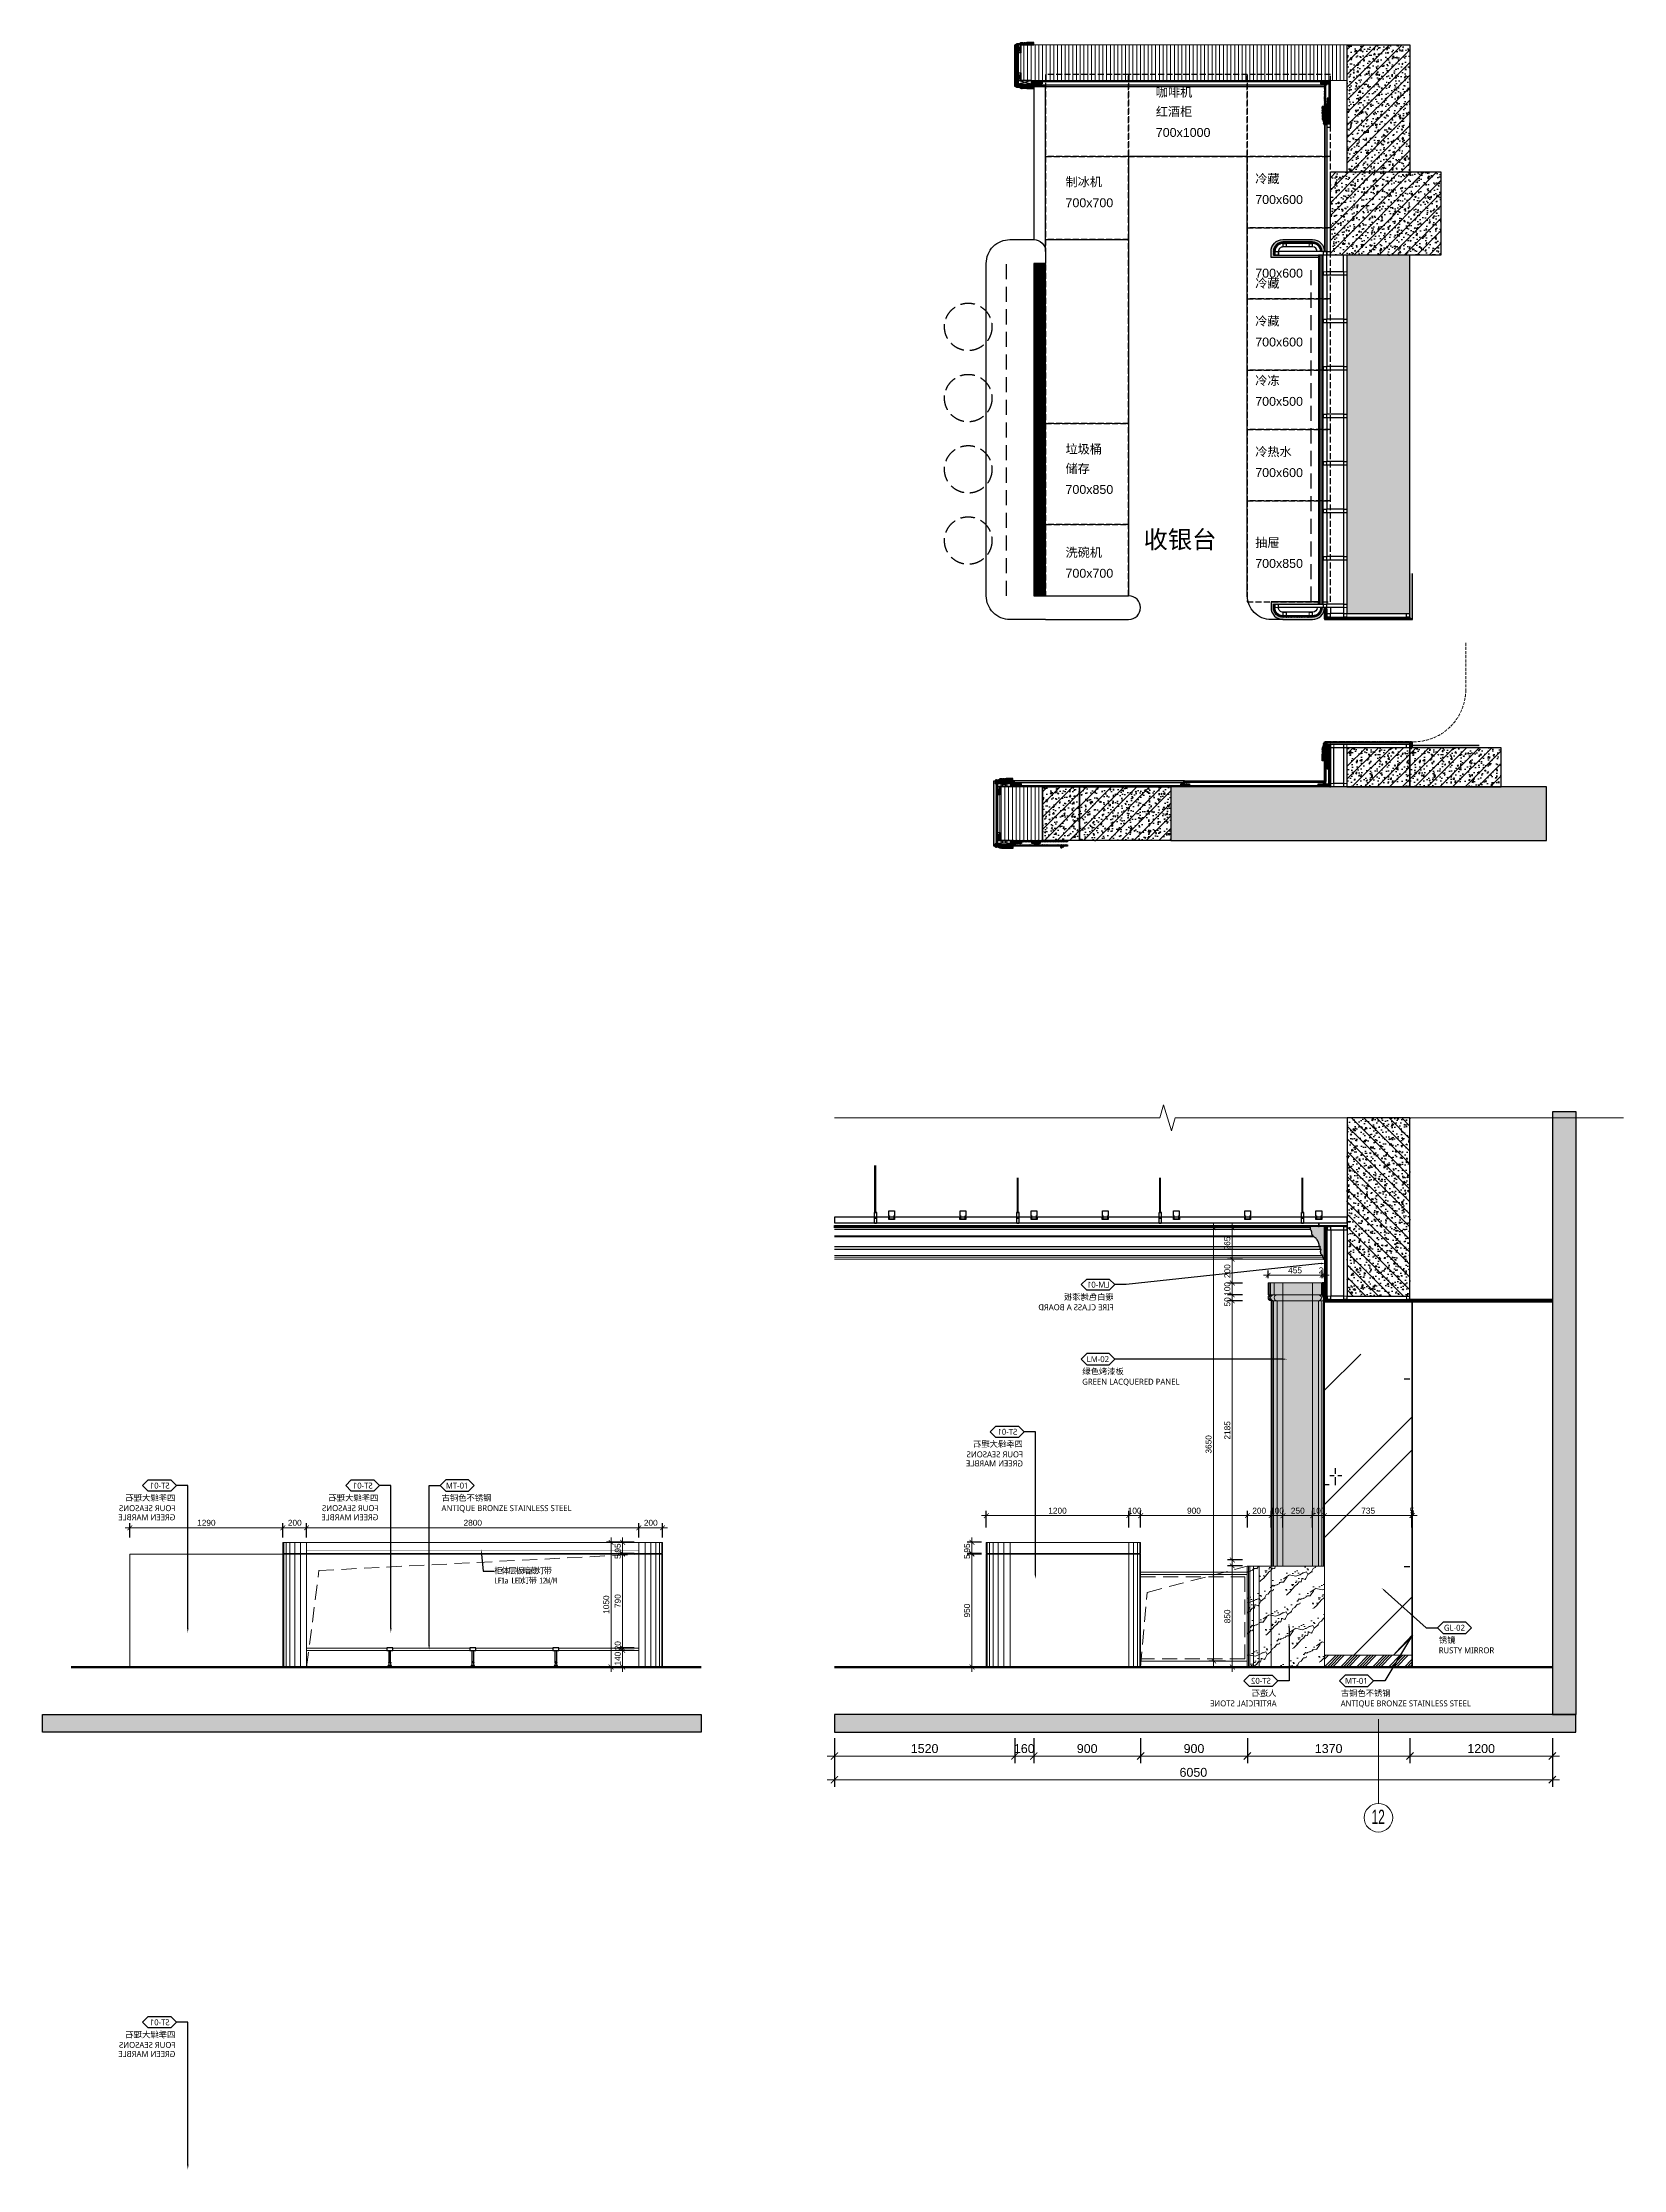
# Model space of a CAD drawing. Header units: millimetres. Extents: x 90086 to 135690, y -7745 to 15991.
# Drawn here: x 113943 to 127267, y -2962 to 14954 of the extents above; entities that cross this region are included whole.
import ezdxf
from ezdxf import colors
from ezdxf.entities.mleader import LeaderData, LeaderLine
from ezdxf.enums import TextEntityAlignment as Align
from ezdxf.math import Vec2, Vec3
from ezdxf.xclip import XClip

# ---------------------------------------------------------------- set-up
doc = ezdxf.new("R2010")
doc.units = ezdxf.units.MM
doc.header["$XCLIPFRAME"] = 0
doc.set_wipeout_variables(frame=1)
for name, pattern in [('_ACM-G-HIDDEN', [4.7625, 3.175, -1.5875]), ('ACAD_ISO02W100', [15, 12, -3]), ('D04-03 - PANTRY CABINET DETAIL 1$0$ACM-G-CENTER2', [28.575, 19.05, -3.175, 3.175, -3.175]), ('DASH', [0.35, 0.25, -0.1]), ('DASHED', [19.05, 12.7, -6.35]), ('HIDDEN2', [0.1875, 0.125, -0.0625])]:
    doc.linetypes.add(name, pattern=pattern)
doc.layers.get('Defpoints').update_dxf_attribs({"color": 250})
for name, color, linetype, lineweight in [('_ACM-A-ANNO-DIMS', 2, 'Continuous', 13), ('_ACM-A-ANNO-DIMS @ 20', 2, 'Continuous', 13), ('_ACM-A-ANNO-DIMS @ 30 (1)', 2, 'Continuous', 13), ('_ACM-A-DETL-PATT', 8, 'Continuous', 0), ('_ACM-A-DETL-THIN', 2, 'Continuous', 9), ('_ACM-A-ELVE-HACH', 251, 'Continuous', 9), ('_ACM-A-ELVE-HIDD', 1, '_ACM-G-HIDDEN', 13), ('_ACM-A-ELVE-THIK', 5, 'Continuous', 50), ('_ACM-A-HACH', 251, 'Continuous', 9), ('_ACM-A-WALL-HACH', 251, 'Continuous', 9), ('I-PL-WALL-FHINISH', 73, 'Continuous', 13), ('I-WALL', 6, 'Continuous', 13), ('IA10-16 Floor Detail$0$A-ELEV-HATC-8', 8, 'Continuous', 5)]:
    doc.layers.add(name, color=color, linetype=linetype, lineweight=lineweight)
for name, color, linetype in [('FURN', 1, 'Continuous'), ('I-DETL-LW01', 1, 'Continuous'), ('I-DETL-LW02', 2, 'Continuous'), ('I-DETL-LW08', 8, 'Continuous'), ('I-DETL-LW251', 251, 'Continuous'), ('I-PL-FURN', 1, 'DASH'), ('I-PL-IDS-MILL', 40, 'Continuous'), ('I-PL-LIGHT', 1, 'HIDDEN2'), ('I-SECT-LW01', 1, 'Continuous'), ('I-SECT-LW02', 2, 'Continuous'), ('I-SECT-LW251-PATT', 251, 'Continuous'), ('ID-TEXT-HEADING-3', 3, 'Continuous'), ('PE-尺寸标注', 44, 'Continuous'), ('Structure【大样结构线】', 30, 'Continuous'), ('WALL', 7, 'Continuous'), ('WALL TYPE$0$G-ANNO-NOTE-CH', 7, 'Continuous'), ('WALL TYPE$0$HATCH', 8, 'Continuous'), ('WALL TYPE$0$I-SECT-LW03', 3, 'Continuous'), ('WALL TYPE$0$SUSP', 9, 'Continuous')]:
    doc.layers.add(name, color=color, linetype=linetype)
doc.styles.add('_ACM-G-NOTES', font='arial.ttf')
doc.styles.add('Arial', font='ARIALUNI.ttf')
doc.styles.add('Arial_1', font='arial.ttf', dxfattribs={"height": 75})
doc.styles.add('WALL TYPE$0$Aecom Chinese', font='Microsoft YaHei.ttf')
doc.dimstyles.new('Aec-Arch-M-注释性', dxfattribs={"dimscale": 2, "dimtxt": 2.5, "dimasz": 2, "dimexe": 2, "dimexo": 2, "dimgap": 0.8, "dimtad": 1, "dimdec": 0, "dimrnd": 5, "dimzin": 3, "dimdsep": 46, "dimtxsty": 'Arial', "dimblk": 'WALL TYPE$0$_ArchTick', "dimcen": 2.5, "dimdle": 2, "dimclrd": 256, "dimclrt": 256, "dimazin": 2, "dimtfac": 0.75, "dimtdec": 0, "dimtix": 1, "dimtmove": 2, "dimatfit": 2, "dimfxl": 5, "dimfxlon": 1, "dimtolj": 1, "dimtzin": 0, "dimlwd": -1, "dimarcsym": 0})
pattern_1 = [(135, (-97153.13, -164051.33), (-53.03301, -53.03301), []), (140, (-97153.13, -164051.33), (9.41282, 107.58903), [11.25, -123.75]), (85, (-97153.13, -164051.33), (-112.82882, -20.8127), [9, -99]), (190.4514, (-97152.35, -164042.37), (-103.41593, 86.77641), [9.56103, -105.17132]), (136.1842, (-97183.13, -164051.33), (24.82785, 160.08616), [16.875, -185.625]), (186.6356, (-97181.06, -164037.99), (-146.11768, 140.1994), [14.34154, -157.75695]), (81.1842, (-97183.13, -164051.33), (-146.1178, 140.1993), [13.5, -148.5]), (111, (-97175.63, -164036.33), (60.39283, 89.53606), [11.25, -123.75]), (56, (-97175.63, -164036.33), (-108.77251, 36.4973), [9, -99]), (161.4514, (-97170.6, -164028.87), (-48.37957, 126.03339), [9.56103, -105.17132]), (127.5, (-97153.132, -164051.33), (-49.934078, 1.823978), [0.75, -97.8, 0.75, -100.5, 0.75, -99.375]), (97.5, (-97153.13, -164051.33), (-59.161757, 39.46043), [0.75, -57.3, 0.75, -95.55, 0.75, -37.875]), (57.5, (-97153.132, -164084.78), (3.38323, 80.073365), [0.75, -37.5, 0.75, -117, 0.75, -155.25]), (47.5, (-97153.13, -164099.78), (-15.015747, 87.477925), [0.75, -48.75, 0.75, -77.7, 0.75, -110.25])]
pattern_2 = [(180, (69265, -216496.902), (-2e-15, -31.75), [])]
pattern_3 = [(225, (52053.0666, -141768.447), (2.24506403, -2.24506403), []), (315, (52053.0666, -141768.447), (6.73519209, -2.24506403), [7.9375, -4.7625])]
pattern_4 = [(135, (1470.0002, -150586.902), (-10.0000408, 5.0000204), [7.071097, -7.071096]), (45, (1460.0002, -150586.902), (10.0000405, 5.0000207), [7.071097, -7.071096])]
pattern_5 = [(315, (1445.0002, -151016.908), (2.245064, 2.245064), []), (45, (1445.0002, -151016.908), (2.245064, 6.735192), [7.9375, -4.7625])]
pattern_6 = [(63.43495, (10115.795, -205770.857), (20, -1e-09), [4.621368, -17.7393114]), (40.601295, (10102.638, -205753.563), (20, 2e-08), [4.158066, -88.037378]), (40.601295, (10112.638, -205733.563), (20, 2e-08), [4.158066, -88.037378]), (40.601295, (10122.638, -205713.563), (20, -1e-08), [4.158066, -88.037378]), (63.43495, (10105.648, -205773.651), (20, -1e-09), [4.237008, -18.123672]), (50.19443, (10107.542, -205769.862), (20, 8e-10), [2.24049, -75.862006]), (50.19443, (10117.542, -205749.862), (20, 8e-10), [2.24049, -75.862006]), (50.19443, (10127.542, -205729.862), (20, 8e-10), [2.24049, -75.862006]), (21.80141, (10108.977, -205768.1406), (20, -3e-08), [2.868712, -50.982936]), (33.690068, (10111.64, -205767.075), (20, -1e-08), [2.521813, -33.5337]), (63.43495, (10113.738, -205765.676), (20, -8e-09), [3.3552885, -19.005391]), (45, (10115.239, -205762.675), (20, 1e-15), [2.717818, -53.850724]), (45, (10125.239, -205742.675), (20, 1e-15), [2.717818, -53.850724]), (21.80141, (10117.161, -205760.7534), (20, -3e-08), [2.19237, -51.659278]), (63.43495, (10099.166, -205774.114), (20, -8e-09), [7.1896, -15.17108]), (50.19443, (10102.382, -205767.683), (20, 8e-10), [4.573562, -73.528935]), (50.19443, (10112.382, -205747.683), (20, 8e-10), [4.573562, -73.528935]), (50.19443, (10122.382, -205727.683), (20, 8e-10), [4.573562, -73.528935]), (33.690068, (10105.31, -205764.17), (20, -1e-08), [2.2405595, -33.8149534]), (15.945396, (10107.174, -205762.9267), (20, -1.45e-06), [3.5624845, -69.2386145]), (33.690068, (10110.599, -205761.948), (20, -1e-08), [4.0929665, -31.962546]), (50.19443, (10114.005, -205759.678), (20, 8e-10), [5.197338, -72.90516]), (50.19443, (10124.005, -205739.678), (20, 8e-10), [5.197338, -72.90516]), (50.19443, (10134.005, -205719.678), (20, -3e-09), [5.197338, -72.90516]), (21.80141, (10117.332, -205755.685), (20, -3e-08), [5.7145015, -48.137147]), (50.19443, (10097.862, -205766.723), (20, 8e-10), [5.214067, -72.88843]), (50.19443, (10107.862, -205746.723), (20, 8e-10), [5.214067, -72.88843]), (50.19443, (10117.862, -205726.723), (20, 8e-10), [5.214067, -72.88843]), (33.690068, (10101.2, -205762.718), (20, -1e-08), [4.838075, -31.217438]), (26.565051, (10105.225, -205760.034), (20, 1e-09), [7.98596, -81.456759]), (26.565051, (10115.225, -205740.034), (20, 1e-09), [7.98596, -81.456759]), (40.601295, (10112.368, -205756.462), (20, 2e-08), [4.319301, -87.876143]), (40.601295, (10122.368, -205736.462), (20, 2e-08), [4.319301, -87.876143]), (40.601295, (10132.368, -205716.462), (20, 2e-08), [4.319301, -87.876143]), (33.690068, (10099.196, -205759.939), (20, -1e-08), [2.735792, -33.319722]), (26.565051, (10101.473, -205758.422), (20, 8e-09), [7.158076, -82.284643]), (26.565051, (10111.473, -205738.422), (20, -8e-08), [7.158076, -82.284643]), (40.601295, (10107.875, -205755.22), (20, 2e-08), [1.700823, -90.494622]), (40.601295, (10117.875, -205735.22), (20, 2e-08), [1.700823, -90.494622]), (40.601295, (10127.875, -205715.22), (20, 2e-08), [1.700823, -90.494622])]
pattern_7 = [(135, (10097.8617, -205771.723), (-2.24506403, -2.24506403), []), (225, (10097.8617, -205771.723), (-2.24506403, -6.73519209), [7.9375, -4.7625])]
pattern_8 = [(243.43495, (-9583.661, -113910.488), (-20, 1e-09), [4.621368, -17.739311]), (220.601295, (-9570.504, -113927.782), (-20, -2e-08), [4.158067, -88.037378]), (220.601295, (-9580.504, -113947.782), (-20, -2e-08), [4.158067, -88.037378]), (220.601295, (-9590.504, -113967.782), (-20, 1e-08), [4.158067, -88.037378]), (243.43495, (-9573.514, -113907.693), (-20, 1e-09), [4.237008, -18.123672]), (230.19443, (-9575.409, -113911.483), (-20, -8e-10), [2.24049, -75.862006]), (230.19443, (-9585.409, -113931.483), (-20, -8e-10), [2.24049, -75.862006]), (230.19443, (-9595.409, -113951.483), (-20, -8e-10), [2.24049, -75.862006]), (201.80141, (-9576.843, -113913.204), (-20, 3e-08), [2.868712, -50.982936]), (213.690068, (-9579.506, -113914.269), (-20, 1e-08), [2.521813, -33.5337]), (243.43495, (-9581.605, -113915.668), (-20, 8e-09), [3.3552885, -19.005391]), (225, (-9583.105, -113918.669), (-20, 7e-15), [2.717818, -53.850724]), (225, (-9593.105, -113938.669), (-20, 7e-15), [2.717818, -53.850724]), (201.80141, (-9585.027, -113920.591), (-20, 3e-08), [2.19237, -51.659278]), (243.43495, (-9567.033, -113907.23), (-20, 8e-09), [7.1896, -15.17108]), (230.19443, (-9570.248, -113913.661), (-20, -8e-10), [4.573562, -73.528935]), (230.19443, (-9580.248, -113933.661), (-20, -8e-10), [4.573562, -73.528935]), (230.19443, (-9590.248, -113953.661), (-20, -8e-10), [4.573562, -73.528935]), (213.690068, (-9573.176, -113917.175), (-20, 1e-08), [2.2405595, -33.814953]), (195.945396, (-9575.04, -113918.4177), (-20, 1.45e-06), [3.5624845, -69.238614]), (213.690068, (-9578.465, -113919.396), (-20, 1e-08), [4.0929665, -31.962546]), (230.19443, (-9581.871, -113921.667), (-20, -8e-10), [5.197338, -72.90516]), (230.19443, (-9591.871, -113941.667), (-20, -8e-10), [5.197338, -72.90516]), (230.19443, (-9601.871, -113961.667), (-20, 3e-09), [5.197338, -72.90516]), (201.80141, (-9585.198, -113925.6595), (-20, 3e-08), [5.7145015, -48.137147]), (230.19443, (-9565.728, -113914.621), (-20, -8e-10), [5.214067, -72.88843]), (230.19443, (-9575.728, -113934.621), (-20, -8e-10), [5.214067, -72.88843]), (230.19443, (-9585.728, -113954.621), (-20, -8e-10), [5.214067, -72.88843]), (213.690068, (-9569.066, -113918.627), (-20, 1e-08), [4.838075, -31.217438]), (206.56505, (-9573.091, -113921.3105), (-20, -1e-09), [7.98596, -81.456759]), (206.56505, (-9583.091, -113941.3105), (-20, -1e-09), [7.98596, -81.456759]), (220.601295, (-9580.234, -113924.882), (-20, -2e-08), [4.3193, -87.876143]), (220.601295, (-9590.234, -113944.882), (-20, -2e-08), [4.3193, -87.876143]), (220.601295, (-9600.234, -113964.882), (-20, -2e-08), [4.3193, -87.876143]), (213.690068, (-9567.063, -113921.405), (-20, 1e-08), [2.735792, -33.319722]), (206.56505, (-9569.339, -113922.923), (-20, -8e-09), [7.158076, -82.284643]), (206.56505, (-9579.339, -113942.923), (-20, 8e-08), [7.158076, -82.284643]), (220.601295, (-9575.741, -113926.124), (-20, -2e-08), [1.700823, -90.494622]), (220.601295, (-9585.741, -113946.124), (-20, -2e-08), [1.700823, -90.494622]), (220.601295, (-9595.741, -113966.124), (-20, -2e-08), [1.700823, -90.494622])]
pattern_9 = [(135, (4478.3898, -205771.723), (-2.24506403, -2.24506403), []), (225, (4478.3898, -205771.723), (-2.24506403, -6.73519209), [7.9375, -4.7625])]

msp = doc.modelspace()

# ---------------------------------------------------------------- blocks, each defined once
blk = doc.blocks.new('*U115')
h = blk.add_hatch(color=250)
h.dxf.hatch_style = 1
h.paths.add_polyline_path([(-17622, -50), (-17622, 100), (-23872, 100), (-23872, -50)])
blk.add_lwpolyline([(-17622, -50), (-17622, 100), (-23872, 100), (-23872, -50)], close=True)
blk = doc.blocks.new('*U65')
h = blk.add_hatch()
h.set_pattern_fill('0-钢筋混凝土001-DOM', color=250, scale=15, pattern_type=2)
h.set_pattern_definition([(45, (-330, 4214.64), (-53.033, 53.033), []), (50, (-330, 4214.64), (107.58903, -9.4128), [11.25, -123.75]), (355, (-330, 4214.64), (-20.8127, 112.8288), [9, -99]), (100.4514, (-321.03, 4213.85), (86.7764, 103.4159), [9.561, -105.1713]), (46.1842, (-330, 4244.64), (160.0862, -24.8279), [16.875, -185.625]), (96.6356, (-316.66, 4242.57), (140.1994, 146.1177), [14.3415, -157.757]), (351.1842, (-330, 4244.64), (140.1993, 146.1178), [13.5, -148.5]), (21, (-315, 4237.14), (89.53606, -60.39283), [11.25, -123.75]), (326, (-315, 4237.14), (36.4973, 108.7725), [9, -99]), (71.4514, (-307.54, 4232.11), (126.0334, 48.3796), [9.561, -105.1713]), (37.5, (-330, 4214.64), (1.82398, 49.93408), [0.75, -97.8, 0.75, -100.5, 0.75, -99.375]), (7.5, (-330, 4214.64), (39.46043, 59.16176), [0.75, -57.3, 0.75, -95.55, 0.75, -37.875]), (327.5, (-363.45, 4214.64), (80.07337, -3.38323), [0.75, -37.5, 0.75, -117, 0.75, -155.25]), (317.5, (-378.45, 4214.64), (87.47793, 15.01575), [0.75, -48.75, 0.75, -77.7, 0.75, -110.25])])
h.paths.add_polyline_path([(11800, -5294), (12330, -5294), (12330, -6795), (11800, -6795)])
blk.add_lwpolyline([(11800, -5294), (12330, -5294), (12330, -6795), (11800, -6795)], close=True)
blk = doc.blocks.new('WALL TYPE$0$_ArchTick')
at = {"color": 0, "linetype": 'ByBlock', "const_width": 0.15}
blk.add_lwpolyline([(-0.5, -0.5), (0.5, 0.5)], dxfattribs=at)
blk = doc.blocks.new('*D164')
at = {"layer": '_ACM-A-ANNO-DIMS', "color": 0, "lineweight": -2, "transparency": 16777216}
for p, q in [((122137, 671), (122137, 461)), ((122297, 671), (122297, 461))]:
    blk.add_line(p, q, dxfattribs=at)
at = {"layer": '_ACM-A-ANNO-DIMS', "transparency": 16777216}
for p, q in [((122137, 521), (122077, 521)), ((122137, 521), (122297, 521)), ((122297, 521), (122357, 521))]:
    blk.add_line(p, q, dxfattribs=at)
at = {"layer": 'Defpoints', "color": 0, "transparency": 16777216}
for p in [(122137, 1581), (122297, 1581), (122297, 521)]:
    blk.add_point(p, dxfattribs=at)
at = {"layer": '_ACM-A-ANNO-DIMS', "transparency": 16777216, "xscale": 60, "yscale": 60, "zscale": 60}
blk.add_blockref('WALL TYPE$0$_ArchTick', (122137, 521), dxfattribs=at)
at = {"layer": '_ACM-A-ANNO-DIMS', "transparency": 16777216, "xscale": 60, "yscale": 60, "zscale": 60, "rotation": 180}
blk.add_blockref('WALL TYPE$0$_ArchTick', (122297, 521), dxfattribs=at)
at = {"layer": '_ACM-A-ANNO-DIMS', "transparency": 16777216, "insert": (122217, 583), "char_height": 75, "attachment_point": 5, "style": 'Arial'}
blk.add_mtext('\\A1;160', dxfattribs=at)
blk = doc.blocks.new('*D165')
at = {"layer": '_ACM-A-ANNO-DIMS', "color": 0, "lineweight": -2, "transparency": 16777216}
for p, q in [((120617, 671), (120617, 461)), ((122137, 671), (122137, 461))]:
    blk.add_line(p, q, dxfattribs=at)
at = {"layer": '_ACM-A-ANNO-DIMS', "transparency": 16777216}
blk.add_line((120557, 521), (122197, 521), dxfattribs=at)
at = {"layer": 'Defpoints', "color": 0, "transparency": 16777216}
for p in [(120617, 1531), (122137, 1581), (122137, 521)]:
    blk.add_point(p, dxfattribs=at)
at = {"layer": '_ACM-A-ANNO-DIMS', "transparency": 16777216, "xscale": 60, "yscale": 60, "zscale": 60, "rotation": 180}
blk.add_blockref('WALL TYPE$0$_ArchTick', (120617, 521), dxfattribs=at)
at = {"layer": '_ACM-A-ANNO-DIMS', "transparency": 16777216, "xscale": 60, "yscale": 60, "zscale": 60}
blk.add_blockref('WALL TYPE$0$_ArchTick', (122137, 521), dxfattribs=at)
at = {"layer": '_ACM-A-ANNO-DIMS', "transparency": 16777216, "insert": (121377, 583), "char_height": 75, "attachment_point": 5, "style": 'Arial'}
blk.add_mtext('\\A1;1520', dxfattribs=at)
blk = doc.blocks.new('*D166')
at = {"layer": '_ACM-A-ANNO-DIMS', "color": 0, "lineweight": -2, "transparency": 16777216}
for p, q in [((122297, 671), (122297, 461)), ((123197, 671), (123197, 461))]:
    blk.add_line(p, q, dxfattribs=at)
at = {"layer": '_ACM-A-ANNO-DIMS', "transparency": 16777216}
blk.add_line((122237, 521), (123257, 521), dxfattribs=at)
at = {"layer": 'Defpoints', "color": 0, "transparency": 16777216}
for p in [(122297, 1581), (123197, 1581), (123197, 521)]:
    blk.add_point(p, dxfattribs=at)
at = {"layer": '_ACM-A-ANNO-DIMS', "transparency": 16777216, "xscale": 60, "yscale": 60, "zscale": 60, "rotation": 180}
blk.add_blockref('WALL TYPE$0$_ArchTick', (122297, 521), dxfattribs=at)
at = {"layer": '_ACM-A-ANNO-DIMS', "transparency": 16777216, "xscale": 60, "yscale": 60, "zscale": 60}
blk.add_blockref('WALL TYPE$0$_ArchTick', (123197, 521), dxfattribs=at)
at = {"layer": '_ACM-A-ANNO-DIMS', "transparency": 16777216, "insert": (122747, 583), "char_height": 75, "attachment_point": 5, "style": 'Arial'}
blk.add_mtext('\\A1;900', dxfattribs=at)
blk = doc.blocks.new('*D167')
at = {"layer": '_ACM-A-ANNO-DIMS', "color": 0, "lineweight": -2, "transparency": 16777216}
for p, q in [((123197, 671), (123197, 461)), ((124097, 671), (124097, 461))]:
    blk.add_line(p, q, dxfattribs=at)
at = {"layer": '_ACM-A-ANNO-DIMS', "transparency": 16777216}
blk.add_line((123137, 521), (124157, 521), dxfattribs=at)
at = {"layer": 'Defpoints', "color": 0, "transparency": 16777216}
for p in [(123197, 1581), (124097, 1581), (124097, 521)]:
    blk.add_point(p, dxfattribs=at)
at = {"layer": '_ACM-A-ANNO-DIMS', "transparency": 16777216, "xscale": 60, "yscale": 60, "zscale": 60, "rotation": 180}
blk.add_blockref('WALL TYPE$0$_ArchTick', (123197, 521), dxfattribs=at)
at = {"layer": '_ACM-A-ANNO-DIMS', "transparency": 16777216, "xscale": 60, "yscale": 60, "zscale": 60}
blk.add_blockref('WALL TYPE$0$_ArchTick', (124097, 521), dxfattribs=at)
at = {"layer": '_ACM-A-ANNO-DIMS', "transparency": 16777216, "insert": (123647, 583), "char_height": 75, "attachment_point": 5, "style": 'Arial'}
blk.add_mtext('\\A1;900', dxfattribs=at)
blk = doc.blocks.new('*D168')
at = {"layer": '_ACM-A-ANNO-DIMS', "color": 0, "lineweight": -2, "transparency": 16777216}
for p, q in [((124097, 671), (124097, 461)), ((125467, 671), (125467, 461))]:
    blk.add_line(p, q, dxfattribs=at)
at = {"layer": '_ACM-A-ANNO-DIMS', "transparency": 16777216}
blk.add_line((124037, 521), (125527, 521), dxfattribs=at)
at = {"layer": 'Defpoints', "color": 0, "transparency": 16777216}
for p in [(124097, 1581), (125467, 1581), (125467, 521)]:
    blk.add_point(p, dxfattribs=at)
at = {"layer": '_ACM-A-ANNO-DIMS', "transparency": 16777216, "xscale": 60, "yscale": 60, "zscale": 60, "rotation": 180}
blk.add_blockref('WALL TYPE$0$_ArchTick', (124097, 521), dxfattribs=at)
at = {"layer": '_ACM-A-ANNO-DIMS', "transparency": 16777216, "xscale": 60, "yscale": 60, "zscale": 60}
blk.add_blockref('WALL TYPE$0$_ArchTick', (125467, 521), dxfattribs=at)
at = {"layer": '_ACM-A-ANNO-DIMS', "transparency": 16777216, "insert": (124782, 583), "char_height": 75, "attachment_point": 5, "style": 'Arial'}
blk.add_mtext('\\A1;1370', dxfattribs=at)
blk = doc.blocks.new('*D169')
at = {"layer": '_ACM-A-ANNO-DIMS', "color": 0, "lineweight": -2, "transparency": 16777216}
for p, q in [((125467, 671), (125467, 461)), ((126667, 671), (126667, 461))]:
    blk.add_line(p, q, dxfattribs=at)
at = {"layer": '_ACM-A-ANNO-DIMS', "transparency": 16777216}
blk.add_line((125407, 521), (126727, 521), dxfattribs=at)
at = {"layer": 'Defpoints', "color": 0, "transparency": 16777216}
for p in [(125467, 1581), (126667, 1581), (126667, 521)]:
    blk.add_point(p, dxfattribs=at)
at = {"layer": '_ACM-A-ANNO-DIMS', "transparency": 16777216, "xscale": 60, "yscale": 60, "zscale": 60, "rotation": 180}
blk.add_blockref('WALL TYPE$0$_ArchTick', (125467, 521), dxfattribs=at)
at = {"layer": '_ACM-A-ANNO-DIMS', "transparency": 16777216, "xscale": 60, "yscale": 60, "zscale": 60}
blk.add_blockref('WALL TYPE$0$_ArchTick', (126667, 521), dxfattribs=at)
at = {"layer": '_ACM-A-ANNO-DIMS', "transparency": 16777216, "insert": (126067, 583), "char_height": 75, "attachment_point": 5, "style": 'Arial'}
blk.add_mtext('\\A1;1200', dxfattribs=at)
blk = doc.blocks.new('*D170')
at = {"layer": '_ACM-A-ANNO-DIMS', "color": 0, "lineweight": -2, "transparency": 16777216}
for p, q in [((120617, 471), (120617, 261)), ((126667, 471), (126667, 261))]:
    blk.add_line(p, q, dxfattribs=at)
at = {"layer": '_ACM-A-ANNO-DIMS', "transparency": 16777216}
blk.add_line((126727, 321), (120557, 321), dxfattribs=at)
at = {"layer": 'Defpoints', "color": 0, "transparency": 16777216}
for p in [(120617, 1531), (126667, 1581), (120617, 321)]:
    blk.add_point(p, dxfattribs=at)
at = {"layer": '_ACM-A-ANNO-DIMS', "transparency": 16777216, "xscale": 60, "yscale": 60, "zscale": 60, "rotation": 180}
blk.add_blockref('WALL TYPE$0$_ArchTick', (120617, 321), dxfattribs=at)
at = {"layer": '_ACM-A-ANNO-DIMS', "transparency": 16777216, "xscale": 60, "yscale": 60, "zscale": 60}
blk.add_blockref('WALL TYPE$0$_ArchTick', (126667, 321), dxfattribs=at)
at = {"layer": '_ACM-A-ANNO-DIMS', "transparency": 16777216, "insert": (123642, 383), "char_height": 75, "attachment_point": 5, "style": 'Arial'}
blk.add_mtext('\\A1;6050', dxfattribs=at)
blk = doc.blocks.new('*U40')
for points in [[(0, 4), (0, 10), (0, 18), (0, 26), (0, 27.72)], [(0, 4), (0, 10)]]:
    blk.add_lwpolyline(points)
blk.add_circle((0, 0), 4)
at = {"style": '_ACM-G-NOTES'}
blk.add_attdef('A', text='', height=4, dxfattribs=at).set_placement((-1.79, -1.75), (1.94, -1.75), align=Align.FIT)
blk = doc.blocks.new('*U64')
h = blk.add_hatch()
h.set_pattern_fill('0-钢筋混凝土001-DOM', color=250, scale=15, pattern_type=2)
h.set_pattern_definition([(45, (0, 640), (-53.033, 53.033), []), (50, (0, 640), (107.58903, -9.4128), [11.25, -123.75]), (355, (0, 640), (-20.8127, 112.8288), [9, -99]), (100.4514, (8.97, 639.22), (86.7764, 103.4159), [9.561, -105.1713]), (46.1842, (0, 670), (160.0862, -24.8279), [16.875, -185.625]), (96.6356, (13.34, 667.93), (140.1994, 146.1177), [14.3415, -157.757]), (351.1842, (0, 670), (140.1993, 146.1178), [13.5, -148.5]), (21, (15, 662.5), (89.53606, -60.39283), [11.25, -123.75]), (326, (15, 662.5), (36.4973, 108.7725), [9, -99]), (71.4514, (22.46, 657.47), (126.0334, 48.3796), [9.561, -105.1713]), (37.5, (0, 640), (1.82398, 49.93408), [0.75, -97.8, 0.75, -100.5, 0.75, -99.375]), (7.5, (0, 640), (39.46043, 59.16176), [0.75, -57.3, 0.75, -95.55, 0.75, -37.875]), (327.5, (-33.45, 640), (80.07337, -3.38323), [0.75, -37.5, 0.75, -117, 0.75, -155.25]), (317.5, (-48.45, 640), (87.47793, 15.01575), [0.75, -48.75, 0.75, -77.7, 0.75, -110.25])])
h.paths.add_polyline_path([(12130, -5294), (12330, -5294), (12330, -10369), (12130, -10369)])
blk.add_lwpolyline([(12130, -5294), (12330, -5294), (12330, -10369), (12130, -10369)], close=True)
blk = doc.blocks.new('*U116')
h = blk.add_hatch(color=250)
h.dxf.hatch_style = 1
h.paths.add_polyline_path([(4351, -50), (4351, 100), (-1201, 100), (-1201, -50)])
blk.add_lwpolyline([(4351, -50), (4351, 100), (-1201, 100), (-1201, -50)], close=True)
blk = doc.blocks.new('A$C4abdce61')
at = {"layer": '_ACM-A-DETL-PATT'}
for points in [[(1.5, 0), (28.5, 0, 0.41421356), (30, 1.5), (30, 28.5, 0.41421356), (28.5, 30), (1.5, 30, 0.41421356), (0, 28.5), (0, 1.5, 0.41421356)], [(3.75, 2.25), (26.25, 2.25, 0.41421356), (27.75, 3.75), (27.75, 26.25, 0.41421356), (26.25, 27.75), (3.75, 27.75, 0.41421356), (2.25, 26.25), (2.25, 3.75, 0.41421356)]]:
    blk.add_lwpolyline(points, format="xyb", close=True, dxfattribs=at)
blk = doc.blocks.new('WALL TYPE$0$T4')
at = {"ltscale": 3}
h = blk.add_hatch(dxfattribs=at)
h.set_pattern_fill('ANSI31', color=256, scale=19.999872, style=0)
h.set_pattern_definition([(45, (-55928.5647, -42382.0208), (-1.76775564, 1.76775564), [])])
h.paths.add_polyline_path([(0, 25), (-1, 5), (1, 5)])
for p, q in [((-1, 2), (-3, 0)), ((-1, 2), (0, 25)), ((-1, 5), (1, 5)), ((-1, 2), (1, 2)), ((0, 25), (1, 2)), ((1, 2), (3, 0))]:
    blk.add_line(p, q, dxfattribs=at)
blk.add_lwpolyline([(-3, 0), (3, 0)], dxfattribs=at)
blk = doc.blocks.new('WALL TYPE$0$garege')
at = {"elevation": 0}
for points in [[(4441, 1913), (4441, 1926), (4439, 1926), (4439, 1923), (4432, 1923), (4432, 1931), (4441, 1938), (4441, 1980), (4393, 1980), (4393, 1938), (4402, 1931), (4402, 1923), (4395, 1923), (4395, 1926), (4393, 1926), (4393, 1913), (4398, 1909), (4436, 1909)], [(4434, 1925), (4434, 1926), (4441, 1926), (4441, 1909), (4393, 1909), (4393, 1926), (4401, 1926), (4401, 1925), (4402, 1925), (4402, 1928), (4392, 1928), (4392, 1908), (4442, 1908), (4442, 1928), (4433, 1928), (4433, 1925)]]:
    blk.add_lwpolyline(points, close=True, dxfattribs=at)
blk = doc.blocks.new('海龙_1215173755')
at = {"layer": 'WALL TYPE$0$HATCH', "ltscale": 2}
h = blk.add_hatch(dxfattribs=at)
h.set_pattern_fill('ANSI32', color=256, scale=0.5)
h.set_pattern_definition([(45, (-39299.698, -12402.6693), (-3.36759605, 3.36759605), []), (45, (-39297.453, -12402.6693), (-3.36759605, 3.36759605), [])])
edge = h.paths.add_edge_path()
edge.add_line((2, -7), (2, 11))
edge.add_line((2, 11), (-3, 11))
edge.add_arc((-3, 9), 2, 90, 201.2139)
edge.add_arc((-6, 6), 2.97, -243.0808, 63.0808, ccw=False)
edge.add_arc((-9, 9), 2, 338.7861, 450)
edge.add_line((-9, 11), (-23, 11))
edge.add_line((-23, 11), (-23, 9))
edge.add_line((-23, 9), (-9, 9))
edge.add_arc((-6, 6), 4.51, 135.3033, 404.6967)
edge.add_line((-3, 9), (0, 9))
edge.add_line((0, 9), (0, -4))
edge.add_line((0, -4), (0, -5))
edge.add_line((0, -5), (-6, -5))
edge.add_line((-6, -5), (-6, -7))
edge.add_line((-6, -7), (2, -7))
at = {"color": 1, "linetype": 'Continuous', "lineweight": 15}
blk.add_lwpolyline([(2, -7), (2, 11), (-3, 11, 0.527318), (-5, 9, -4.178276), (-7, 9, 0.527318), (-9, 11), (-23, 11), (-23, 9), (-9, 9, 2.396256), (-3, 9), (0, 9), (0, -4), (0, -5), (-6, -5), (-6, -7)], format="xyb", close=True, dxfattribs=at)
at = {"color": 1, "linetype": 'Continuous', "lineweight": 15, "elevation": 8}
blk.add_lwpolyline([(-17, 24), (-17, 9), (-15, 9), (-15, 24)], close=True, dxfattribs=at)
blk = doc.blocks.new('海龙_1215174788')
at = {"layer": 'I-DETL-LW01'}
for p, q in [((-55, 0), (55, -30)), ((-55, -30), (55, 0))]:
    blk.add_line(p, q, dxfattribs=at)
blk.add_lwpolyline([(55, -30), (-55, -30), (-55, 0), (55, 0), (55, -30)], close=True, dxfattribs=at)
blk = doc.blocks.new('K_01')
at = {"layer": 'I-DETL-LW01'}
for p, q in [((-9, 0), (9, -66)), ((-9, -66), (9, 0))]:
    blk.add_line(p, q, dxfattribs=at)
blk.add_lwpolyline([(9, -66), (-9, -66), (-9, 0), (9, 0), (9, -66)], close=True, dxfattribs=at)
blk = doc.blocks.new('K_18')
at = {"layer": 'I-DETL-LW01'}
for p, q in [((33, 0), (-33, -20)), ((-33, 0), (33, -20))]:
    blk.add_line(p, q, dxfattribs=at)
blk.add_lwpolyline([(-33, -20), (-33, 0), (33, 0), (33, -20), (-33, -20)], close=True, dxfattribs=at)
blk = doc.blocks.new('K_23')
at = {"layer": 'I-DETL-LW251'}
h = blk.add_hatch(dxfattribs=at)
h.set_pattern_fill('ANSI38', color=250, angle=-180)
h.set_pattern_definition([(225, (39382.281, 12629.7715), (2.24506403, -2.24506403), []), (315, (39382.281, 12629.7715), (6.7351921, -2.24506403), [7.9375, -4.7625])])
h.paths.add_polyline_path([(-50, -205), (-60, -205), (-60, -360), (-50, -360)])
h.paths.add_polyline_path([(-50, -20), (-60, -20), (-60, -205), (-50, -205)])
h = blk.add_hatch(dxfattribs=at)
h.set_pattern_fill('ANSI38', color=250, angle=-270)
h.set_pattern_definition([(135, (39382.281, 12570.7274), (-2.24506403, -2.24506403), []), (225, (39382.281, 12570.7274), (-2.24506403, -6.7351921), [7.9375, -4.7625])])
h.paths.add_polyline_path([(-50, -350), (60, -350), (60, -360), (-50, -360)])
at = {"layer": 'PE-尺寸标注'}
h = blk.add_hatch(dxfattribs=at)
h.set_pattern_fill('木纹面1', color=250, scale=5, angle=-270, style=0, pattern_type=2)
h.set_pattern_definition([(153.434949, (-140730.957, -13601.318), (1e-09, 20), [4.6213684, -17.7393114]), (130.601295, (-140748.251, -13614.475), (-2e-08, 20), [4.1580665, -88.037378]), (130.601295, (-140768.251, -13604.475), (-2e-08, 20), [4.1580665, -88.037378]), (130.601295, (-140788.251, -13594.475), (1e-08, 20), [4.1580665, -88.037378]), (153.434949, (-140728.162, -13611.466), (1e-09, 20), [4.2370078, -18.123672]), (140.194429, (-140731.952, -13609.57), (-8e-10, 20), [2.2404905, -75.862006]), (140.194429, (-140751.952, -13599.57), (-8e-10, 20), [2.2404905, -75.862006]), (140.194429, (-140771.952, -13589.57), (-8e-10, 20), [2.2404905, -75.862006]), (111.8014095, (-140733.673, -13608.136), (3e-08, 20), [2.8687121, -50.982936]), (123.6900675, (-140734.738, -13605.473), (1e-08, 20), [2.521813, -33.5336997]), (153.434949, (-140736.137, -13603.375), (8e-09, 20), [3.3552885, -19.005391]), (135, (-140739.138, -13601.874), (1e-14, 20), [2.717818, -53.8507243]), (135, (-140759.138, -13591.874), (1e-14, 20), [2.717818, -53.8507243]), (111.8014095, (-140741.06, -13599.952), (3e-08, 20), [2.19237, -51.659278]), (153.434949, (-140727.7, -13617.947), (8e-09, 20), [7.1896, -15.17108]), (140.194429, (-140734.13, -13614.731), (-8e-10, 20), [4.573562, -73.528935]), (140.194429, (-140754.13, -13604.731), (-8e-10, 20), [4.573562, -73.528935]), (140.194429, (-140774.13, -13594.731), (-8e-10, 20), [4.573562, -73.528935]), (123.6900675, (-140737.644, -13611.803), (1e-08, 20), [2.2405595, -33.8149534]), (105.945396, (-140738.887, -13609.939), (1.45e-06, 20), [3.5624845, -69.2386145]), (123.6900675, (-140739.865, -13606.514), (1e-08, 20), [4.0929665, -31.9625462]), (140.194429, (-140742.136, -13603.108), (-8e-10, 20), [5.197338, -72.905159]), (140.194429, (-140762.136, -13593.108), (-8e-10, 20), [5.197338, -72.905159]), (140.194429, (-140782.136, -13583.108), (3e-09, 20), [5.197338, -72.905159]), (111.8014095, (-140746.1286, -13599.781), (3e-08, 20), [5.7145015, -48.137147]), (140.194429, (-140735.09, -13619.251), (-8e-10, 20), [5.214067, -72.88843]), (140.194429, (-140755.09, -13609.251), (-8e-10, 20), [5.214067, -72.88843]), (140.194429, (-140775.09, -13599.251), (-8e-10, 20), [5.214067, -72.88843]), (123.6900675, (-140739.096, -13615.913), (1e-08, 20), [4.838075, -31.2174377]), (116.565051, (-140741.78, -13611.888), (-1e-09, 20), [7.98596, -81.456759]), (116.565051, (-140761.78, -13601.888), (-1e-09, 20), [7.98596, -81.456759]), (130.601295, (-140745.351, -13604.745), (-2e-08, 20), [4.319301, -87.876143]), (130.601295, (-140765.351, -13594.745), (-2e-08, 20), [4.319301, -87.876143]), (130.601295, (-140785.351, -13584.745), (-2e-08, 20), [4.319301, -87.876143]), (123.6900675, (-140741.874, -13617.917), (1e-08, 20), [2.7357916, -33.319722]), (116.565051, (-140743.392, -13615.64), (-8e-09, 20), [7.158076, -82.284643]), (116.565051, (-140763.392, -13605.64), (8e-08, 20), [7.158076, -82.284643]), (130.601295, (-140746.593, -13609.238), (-2e-08, 20), [1.700823, -90.4946216]), (130.601295, (-140766.593, -13599.238), (-2e-08, 20), [1.700823, -90.4946216]), (130.601295, (-140786.593, -13589.238), (-2e-08, 20), [1.700823, -90.4946216])])
edge = h.paths.add_edge_path()
edge.add_line((-65, -20), (60, -20))
edge.add_line((60, -20), (60, -20))
edge.add_line((60, -20), (80, -20))
edge.add_line((80, -20), (80, 0))
edge.add_line((80, 0), (23, 0))
edge.add_arc((19, 1), 4.26, 260.8861, 343.7626, ccw=False)
edge.add_arc((16, -5), 2.88, 48.9864, 176.76)
edge.add_arc((2, -24), 22.6, 58.2028, 121.7947)
edge.add_arc((-14, -6), 4.1, 9.3845, 139.2343)
edge.add_arc((-23, -13), 11.8, 60.5974, 123.6714)
edge.add_arc((-55, 29), 41, 265.8404, 308.0152, ccw=False)
edge.add_arc((-61, -13), 3.08, 20.575, 178.5813)
edge.add_line((-64, -13), (-66, -13))
edge.add_arc((-71, -11), 4.77, 280.7646, 339.5436, ccw=False)
edge.add_line((-70, -16), (-70, -30))
edge.add_line((-70, -30), (-65, -30))
edge.add_line((-65, -30), (-65, -20))
h = blk.add_hatch(dxfattribs=at)
h.set_pattern_fill('木纹面1', color=250, scale=5, angle=-270, style=0, pattern_type=2)
h.set_pattern_definition([(153.43495, (39381.414, 12647.705), (1e-09, 20), [4.621368, -17.739311]), (130.601295, (39364.12, 12634.548), (-2e-08, 20), [4.158067, -88.037378]), (130.601295, (39344.12, 12644.548), (-2e-08, 20), [4.158067, -88.037378]), (130.601295, (39324.12, 12654.548), (1e-08, 20), [4.158067, -88.037378]), (153.43495, (39384.21, 12637.557), (1e-09, 20), [4.237008, -18.123672]), (140.19443, (39380.42, 12639.452), (-8e-10, 20), [2.24049, -75.862006]), (140.19443, (39360.42, 12649.452), (-8e-10, 20), [2.24049, -75.862006]), (140.19443, (39340.42, 12659.452), (-8e-10, 20), [2.24049, -75.862006]), (111.80141, (39378.6984, 12640.8865), (3e-08, 20), [2.868712, -50.982936]), (123.690068, (39377.633, 12643.55), (1e-08, 20), [2.521813, -33.5337]), (153.43495, (39376.234, 12645.648), (8e-09, 20), [3.3552885, -19.005391]), (135, (39373.233, 12647.149), (1e-14, 20), [2.717818, -53.850724]), (135, (39353.233, 12657.149), (1e-14, 20), [2.717818, -53.850724]), (111.80141, (39371.311, 12649.0706), (3e-08, 20), [2.19237, -51.659278]), (153.43495, (39384.671, 12631.076), (8e-09, 20), [7.1896, -15.17108]), (140.19443, (39378.241, 12634.292), (-8e-10, 20), [4.573562, -73.528935]), (140.19443, (39358.241, 12644.292), (-8e-10, 20), [4.573562, -73.528935]), (140.19443, (39338.241, 12654.292), (-8e-10, 20), [4.573562, -73.528935]), (123.690068, (39374.727, 12637.219), (1e-08, 20), [2.2405595, -33.814953]), (105.945396, (39373.4845, 12639.0837), (1.45e-06, 20), [3.5624845, -69.238614]), (123.690068, (39372.506, 12642.509), (1e-08, 20), [4.0929665, -31.962546]), (140.19443, (39370.235, 12645.915), (-8e-10, 20), [5.197338, -72.90516]), (140.19443, (39350.235, 12655.915), (-8e-10, 20), [5.197338, -72.90516]), (140.19443, (39330.235, 12665.915), (3e-09, 20), [5.197338, -72.90516]), (111.80141, (39366.243, 12649.242), (3e-08, 20), [5.7145015, -48.137147]), (140.19443, (39377.281, 12629.771), (-8e-10, 20), [5.214067, -72.88843]), (140.19443, (39357.281, 12639.771), (-8e-10, 20), [5.214067, -72.88843]), (140.19443, (39337.281, 12649.771), (-8e-10, 20), [5.214067, -72.88843]), (123.690068, (39373.275, 12633.109), (1e-08, 20), [4.838075, -31.217438]), (116.56505, (39370.592, 12637.135), (-1e-09, 20), [7.98596, -81.456759]), (116.56505, (39350.592, 12647.135), (-1e-09, 20), [7.98596, -81.456759]), (130.601295, (39367.02, 12644.278), (-2e-08, 20), [4.3193, -87.876143]), (130.601295, (39347.02, 12654.278), (-2e-08, 20), [4.3193, -87.876143]), (130.601295, (39327.02, 12664.278), (-2e-08, 20), [4.3193, -87.876143]), (123.690068, (39370.497, 12631.106), (1e-08, 20), [2.735792, -33.319722]), (116.56505, (39368.9795, 12633.3825), (-8e-09, 20), [7.158076, -82.284643]), (116.56505, (39348.9795, 12643.3825), (8e-08, 20), [7.158076, -82.284643]), (130.601295, (39365.778, 12639.785), (-2e-08, 20), [1.700823, -90.494622]), (130.601295, (39345.778, 12649.785), (-2e-08, 20), [1.700823, -90.494622]), (130.601295, (39325.778, 12659.785), (-2e-08, 20), [1.700823, -90.494622])])
h.paths.add_polyline_path([(-60, -205), (-80, -205), (-80, -370), (-70, -370), (-70, -350), (-65, -350), (-65, -360), (-60, -360)])
h.paths.add_polyline_path([(-70, -20), (-80, -20), (-80, -205), (-60, -205), (-60, -10), (-65, -10), (-65, -20), (-70, -20)])
h = blk.add_hatch(dxfattribs=at)
h.set_pattern_fill('木纹面1', color=250, scale=5, angle=-270, style=0, pattern_type=2)
h.set_pattern_definition([(153.43495, (39381.414, 12588.66), (1e-09, 20), [4.621368, -17.739311]), (130.601295, (39364.12, 12575.504), (-2e-08, 20), [4.158067, -88.037378]), (130.601295, (39344.12, 12585.504), (-2e-08, 20), [4.158067, -88.037378]), (130.601295, (39324.12, 12595.504), (1e-08, 20), [4.158067, -88.037378]), (153.43495, (39384.21, 12578.513), (1e-09, 20), [4.237008, -18.123672]), (140.19443, (39380.42, 12580.408), (-8e-10, 20), [2.24049, -75.862006]), (140.19443, (39360.42, 12590.408), (-8e-10, 20), [2.24049, -75.862006]), (140.19443, (39340.42, 12600.408), (-8e-10, 20), [2.24049, -75.862006]), (111.80141, (39378.6984, 12581.8424), (3e-08, 20), [2.868712, -50.982936]), (123.690068, (39377.633, 12584.506), (1e-08, 20), [2.521813, -33.5337]), (153.43495, (39376.234, 12586.604), (8e-09, 20), [3.3552885, -19.005391]), (135, (39373.233, 12588.105), (1e-14, 20), [2.717818, -53.850724]), (135, (39353.233, 12598.105), (1e-14, 20), [2.717818, -53.850724]), (111.80141, (39371.311, 12590.0265), (3e-08, 20), [2.19237, -51.659278]), (153.43495, (39384.671, 12572.032), (8e-09, 20), [7.1896, -15.17108]), (140.19443, (39378.241, 12575.247), (-8e-10, 20), [4.573562, -73.528935]), (140.19443, (39358.241, 12585.247), (-8e-10, 20), [4.573562, -73.528935]), (140.19443, (39338.241, 12595.247), (-8e-10, 20), [4.573562, -73.528935]), (123.690068, (39374.727, 12578.175), (1e-08, 20), [2.2405595, -33.814953]), (105.945396, (39373.4845, 12580.0396), (1.45e-06, 20), [3.5624845, -69.238614]), (123.690068, (39372.506, 12583.465), (1e-08, 20), [4.0929665, -31.962546]), (140.19443, (39370.235, 12586.87), (-8e-10, 20), [5.197338, -72.90516]), (140.19443, (39350.235, 12596.87), (-8e-10, 20), [5.197338, -72.90516]), (140.19443, (39330.235, 12606.87), (3e-09, 20), [5.197338, -72.90516]), (111.80141, (39366.243, 12590.198), (3e-08, 20), [5.7145015, -48.137147]), (140.19443, (39377.281, 12570.727), (-8e-10, 20), [5.214067, -72.88843]), (140.19443, (39357.281, 12580.727), (-8e-10, 20), [5.214067, -72.88843]), (140.19443, (39337.281, 12590.727), (-8e-10, 20), [5.214067, -72.88843]), (123.690068, (39373.275, 12574.065), (1e-08, 20), [4.838075, -31.217438]), (116.56505, (39370.592, 12578.091), (-1e-09, 20), [7.98596, -81.456759]), (116.56505, (39350.592, 12588.091), (-1e-09, 20), [7.98596, -81.456759]), (130.601295, (39367.02, 12585.234), (-2e-08, 20), [4.3193, -87.876143]), (130.601295, (39347.02, 12595.234), (-2e-08, 20), [4.3193, -87.876143]), (130.601295, (39327.02, 12605.234), (-2e-08, 20), [4.3193, -87.876143]), (123.690068, (39370.497, 12572.062), (1e-08, 20), [2.735792, -33.319722]), (116.56505, (39368.9795, 12574.338), (-8e-09, 20), [7.158076, -82.284643]), (116.56505, (39348.9795, 12584.338), (8e-08, 20), [7.158076, -82.284643]), (130.601295, (39365.778, 12580.741), (-2e-08, 20), [1.700823, -90.494622]), (130.601295, (39345.778, 12590.741), (-2e-08, 20), [1.700823, -90.494622]), (130.601295, (39325.778, 12600.741), (-2e-08, 20), [1.700823, -90.494622])])
edge = h.paths.add_edge_path()
edge.add_line((-65, -360), (60, -360))
edge.add_line((60, -360), (60, -347))
edge.add_line((60, -347), (80, -347))
edge.add_line((80, -347), (80, -390))
edge.add_line((80, -390), (23, -390))
edge.add_arc((19, -391), 4.26, 16.2374, 99.1139)
edge.add_arc((16, -385), 2.88, -176.76, -48.9864, ccw=False)
edge.add_arc((2, -366), 22.6, -121.7947, -58.2028, ccw=False)
edge.add_arc((-14, -384), 4.1, -139.2343, -9.3845, ccw=False)
edge.add_arc((-23, -377), 11.8, -123.6714, -60.5974, ccw=False)
edge.add_arc((-55, -419), 41, 51.9848, 94.1596)
edge.add_arc((-61, -377), 3.08, -178.5813, -20.575, ccw=False)
edge.add_line((-64, -377), (-66, -377))
edge.add_arc((-71, -379), 4.77, 20.4564, 79.2354)
edge.add_line((-70, -374), (-70, -350))
edge.add_line((-70, -350), (-65, -350))
edge.add_line((-65, -350), (-65, -360))
at = {"layer": 'I-DETL-LW01'}
for points in [[(-60, -205), (-60, -20), (-50, -20), (-50, -205)], [(-50, -205), (-50, -360), (-60, -360), (-60, -205)]]:
    blk.add_lwpolyline(points, dxfattribs=at)
blk.add_lwpolyline([(-50, -350), (60, -350), (60, -360), (-50, -360)], close=True, dxfattribs=at)
at = {"layer": 'I-DETL-LW02'}
for points in [[(-65, -20), (60, -20), (60, -20), (80, -20), (80, 0), (23, 0, -0.37825), (18, -3, 0.623496), (13, -5, 0.284819), (-10, -5, 0.636149), (-18, -3, 0.282378), (-30, -3, -0.186128), (-58, -12, 0.824383), (-64, -13), (-66, -13, -0.262247), (-70, -16), (-70, -30), (-65, -30), (-65, -20)], [(-65, -360), (60, -360), (60, -347), (80, -347), (80, -390), (23, -390, 0.37825), (18, -387, -0.623496), (13, -385, -0.284819), (-10, -385, -0.636149), (-18, -387, -0.282378), (-30, -387, 0.186128), (-58, -378, -0.824383), (-64, -377), (-66, -377, 0.262247), (-70, -374), (-70, -350), (-65, -350), (-65, -360)]]:
    blk.add_lwpolyline(points, format="xyb", dxfattribs=at)
for points in [[(-80, -205), (-80, -20), (-70, -20), (-70, -30), (-65, -30), (-65, -20), (-60, -20), (-60, -205)], [(-60, -205), (-60, -360), (-65, -360), (-65, -350), (-70, -350), (-70, -370), (-80, -370), (-80, -205)]]:
    blk.add_lwpolyline(points, dxfattribs=at)
at = {"rotation": 270}
for p in [(-30, -53), (-30, -287)]:
    blk.add_blockref('K_18', p, dxfattribs=at)
at = {"layer": 'I-DETL-LW01', "xscale": -1}
blk.add_blockref('海龙_1215174788', (5, -320), dxfattribs=at)
blk = doc.blocks.new('K_37')
h = blk.add_hatch()
h.set_pattern_fill('0-钢筋混凝土001-DOM', color=250, scale=15, angle=90, pattern_type=2)
h.set_pattern_definition([(135, (635, -152131.9), (-53.033, -53.033), []), (140, (635, -152131.9), (9.4128, 107.589), [11.25, -123.75]), (85, (635, -152131.9), (-112.8288, -20.8127), [9, -99]), (190.4514, (635.78, -152122.94), (-103.416, 86.7764), [9.561, -105.1713]), (136.1842, (605, -152131.9), (24.828, 160.086), [16.875, -185.625]), (186.6356, (607.07, -152118.56), (-146.1177, 140.1994), [14.3415, -157.757]), (81.184, (605, -152131.9), (-146.118, 140.199), [13.5, -148.5]), (111, (612.5, -152116.9), (60.3928, 89.536), [11.25, -123.75]), (56, (612.5, -152116.9), (-108.7725, 36.4973), [9, -99]), (161.4514, (617.53, -152109.44), (-48.3796, 126.0334), [9.561, -105.1713]), (127.5, (635, -152131.9), (-49.93408, 1.82398), [0.75, -97.8, 0.75, -100.5, 0.75, -99.375]), (97.5, (635, -152131.9), (-59.16176, 39.4604), [0.75, -57.3, 0.75, -95.55, 0.75, -37.875]), (57.5, (635, -152165.35), (3.38323, 80.07337), [0.75, -37.5, 0.75, -117, 0.75, -155.25]), (47.5, (635, -152180.35), (-15.0157, 87.4779), [0.75, -48.75, 0.75, -77.7, 0.75, -110.25])])
h.paths.add_polyline_path([(2875, -151882), (3325, -151882), (3325, -148717), (2875, -148717)])
h = blk.add_hatch()
h.set_pattern_fill('0-钢筋混凝土001-DOM', color=250, scale=15, angle=90, pattern_type=2)
h.set_pattern_definition([(135, (185, -150116.9), (-53.033, -53.033), []), (140, (185, -150116.9), (9.4128, 107.589), [11.25, -123.75]), (85, (185, -150116.9), (-112.829, -20.8127), [9, -99]), (190.4514, (185.78, -150107.94), (-103.416, 86.7764), [9.561, -105.1713]), (136.184, (155, -150116.9), (24.828, 160.086), [16.875, -185.625]), (186.6356, (157.07, -150103.56), (-146.118, 140.199), [14.3415, -157.757]), (81.184, (155, -150116.9), (-146.118, 140.199), [13.5, -148.5]), (111, (162.5, -150101.9), (60.3928, 89.536), [11.25, -123.75]), (56, (162.5, -150101.9), (-108.7725, 36.4973), [9, -99]), (161.4514, (167.53, -150094.44), (-48.3796, 126.0334), [9.561, -105.1713]), (127.5, (185, -150116.9), (-49.9341, 1.824), [0.75, -97.8, 0.75, -100.5, 0.75, -99.375]), (97.5, (185, -150116.9), (-59.1618, 39.4604), [0.75, -57.3, 0.75, -95.55, 0.75, -37.875]), (57.5, (185, -150150.35), (3.38323, 80.07337), [0.75, -37.5, 0.75, -117, 0.75, -155.25]), (47.5, (185, -150165.35), (-15.0157, 87.478), [0.75, -48.75, 0.75, -77.7, 0.75, -110.25])])
h.paths.add_polyline_path([(2875, -149097), (2545, -149097), (2545, -149867), (2875, -149867)])
h = blk.add_hatch()
h.set_pattern_fill('0-钢筋混凝土001-DOM', color=250, scale=15, angle=90, pattern_type=2)
h.set_pattern_definition(pattern_1)
h.paths.add_polyline_path([(-1605, -149867), (-1605, -149607), (-2305, -149607), (-2305, -149867), (-2305, -150397), (-2305, -150537), (-1605, -150537), (-1605, -150397)])
h = blk.add_hatch()
h.set_pattern_fill('0-钢筋混凝土001-DOM', color=250, scale=15, angle=90, pattern_type=2)
h.set_pattern_definition([(135, (-6065, -150646.9), (-53.033, -53.033), []), (140, (-6065, -150646.9), (9.4128, 107.589), [11.25, -123.75]), (85, (-6065, -150646.9), (-112.8288, -20.8127), [9, -99]), (190.4514, (-6064.22, -150637.94), (-103.416, 86.7764), [9.561, -105.1713]), (136.1842, (-6095, -150646.9), (24.828, 160.086), [16.875, -185.625]), (186.6356, (-6092.93, -150633.56), (-146.1177, 140.1994), [14.3415, -157.757]), (81.184, (-6095, -150646.9), (-146.118, 140.199), [13.5, -148.5]), (111, (-6087.5, -150631.9), (60.3928, 89.536), [11.25, -123.75]), (56, (-6087.5, -150631.9), (-108.7725, 36.4973), [9, -99]), (161.4514, (-6082.47, -150624.44), (-48.3796, 126.0334), [9.561, -105.1713]), (127.5, (-6065, -150646.9), (-49.93408, 1.82398), [0.75, -97.8, 0.75, -100.5, 0.75, -99.375]), (97.5, (-6065, -150646.9), (-59.16176, 39.4604), [0.75, -57.3, 0.75, -95.55, 0.75, -37.875]), (57.5, (-6065, -150680.35), (3.38323, 80.07337), [0.75, -37.5, 0.75, -117, 0.75, -155.25]), (47.5, (-6065, -150695.35), (-15.0157, 87.4779), [0.75, -48.75, 0.75, -77.7, 0.75, -110.25])])
h.paths.add_polyline_path([(-2305, -149867), (-3375, -149867), (-3375, -150397), (-3075, -150397), (-2305, -150397)])
h = blk.add_hatch()
h.set_pattern_fill('0-钢筋混凝土001-DOM', color=250, scale=15, angle=90, pattern_type=2)
h.set_pattern_definition([(135, (-4295, -150646.9), (-53.033, -53.033), []), (140, (-4295, -150646.9), (9.4128, 107.589), [11.25, -123.75]), (85, (-4295, -150646.9), (-112.8288, -20.8127), [9, -99]), (190.4514, (-4294.22, -150637.94), (-103.416, 86.7764), [9.561, -105.1713]), (136.1842, (-4325, -150646.9), (24.828, 160.0862), [16.875, -185.625]), (186.6356, (-4322.93, -150633.56), (-146.1177, 140.1994), [14.3415, -157.757]), (81.1842, (-4325, -150646.9), (-146.118, 140.1993), [13.5, -148.5]), (111, (-4317.5, -150631.9), (60.3928, 89.536), [11.25, -123.75]), (56, (-4317.5, -150631.9), (-108.7725, 36.4973), [9, -99]), (161.4514, (-4312.47, -150624.44), (-48.3796, 126.0334), [9.561, -105.1713]), (127.5, (-4295, -150646.9), (-49.93408, 1.82398), [0.75, -97.8, 0.75, -100.5, 0.75, -99.375]), (97.5, (-4295, -150646.9), (-59.16176, 39.46043), [0.75, -57.3, 0.75, -95.55, 0.75, -37.875]), (57.5, (-4295, -150680.35), (3.38323, 80.07337), [0.75, -37.5, 0.75, -117, 0.75, -155.25]), (47.5, (-4295, -150695.35), (-15.01575, 87.4779), [0.75, -48.75, 0.75, -77.7, 0.75, -110.25])])
h.paths.add_polyline_path([(1415, -149867), (-1605, -149867), (-1605, -150397), (1415, -150397)])
h = blk.add_hatch()
h.set_pattern_fill('0-钢筋混凝土001-DOM', color=250, scale=15, angle=90, pattern_type=2)
h.set_pattern_definition([(135, (185, -150646.9), (-53.033, -53.033), []), (140, (185, -150646.9), (9.4128, 107.589), [11.25, -123.75]), (85, (185, -150646.9), (-112.829, -20.8127), [9, -99]), (190.4514, (185.78, -150637.94), (-103.416, 86.7764), [9.561, -105.1713]), (136.184, (155, -150646.9), (24.828, 160.086), [16.875, -185.625]), (186.6356, (157.07, -150633.56), (-146.118, 140.199), [14.3415, -157.757]), (81.184, (155, -150646.9), (-146.118, 140.199), [13.5, -148.5]), (111, (162.5, -150631.9), (60.3928, 89.536), [11.25, -123.75]), (56, (162.5, -150631.9), (-108.7725, 36.4973), [9, -99]), (161.4514, (167.53, -150624.44), (-48.3796, 126.0334), [9.561, -105.1713]), (127.5, (185, -150646.9), (-49.9341, 1.824), [0.75, -97.8, 0.75, -100.5, 0.75, -99.375]), (97.5, (185, -150646.9), (-59.1618, 39.4604), [0.75, -57.3, 0.75, -95.55, 0.75, -37.875]), (57.5, (185, -150680.35), (3.38323, 80.07337), [0.75, -37.5, 0.75, -117, 0.75, -155.25]), (47.5, (185, -150695.35), (-15.0157, 87.478), [0.75, -48.75, 0.75, -77.7, 0.75, -110.25])])
h.paths.add_polyline_path([(2875, -149867), (2545, -149867), (2545, -150397), (2875, -150397)])
h = blk.add_hatch()
h.set_pattern_fill('0-钢筋混凝土001-DOM', color=250, scale=15, angle=90, pattern_type=2)
h.set_pattern_definition(pattern_1)
h.paths.add_polyline_path([(2875, -151882), (3325, -151882), (3325, -152652), (2875, -152652)])
h = blk.add_hatch()
h.set_pattern_fill('0-钢筋混凝土001-DOM', color=250, scale=15, angle=90, pattern_type=2)
h.set_pattern_definition([(135, (185, -153211.9), (-53.033, -53.033), []), (140, (185, -153211.9), (9.4128, 107.589), [11.25, -123.75]), (85, (185, -153211.9), (-112.829, -20.8127), [9, -99]), (190.4514, (185.78, -153202.94), (-103.416, 86.7764), [9.561, -105.1713]), (136.184, (155, -153211.9), (24.828, 160.086), [16.875, -185.625]), (186.6356, (157.07, -153198.56), (-146.118, 140.1994), [14.3415, -157.757]), (81.184, (155, -153211.9), (-146.118, 140.199), [13.5, -148.5]), (111, (162.5, -153196.9), (60.3928, 89.536), [11.25, -123.75]), (56, (162.5, -153196.9), (-108.7725, 36.4973), [9, -99]), (161.4514, (167.53, -153189.44), (-48.3796, 126.0334), [9.561, -105.1713]), (127.5, (185, -153211.9), (-49.9341, 1.824), [0.75, -97.8, 0.75, -100.5, 0.75, -99.375]), (97.5, (185, -153211.9), (-59.1618, 39.4604), [0.75, -57.3, 0.75, -95.55, 0.75, -37.875]), (57.5, (185, -153245.35), (3.38323, 80.07337), [0.75, -37.5, 0.75, -117, 0.75, -155.25]), (47.5, (185, -153260.35), (-15.0157, 87.478), [0.75, -48.75, 0.75, -77.7, 0.75, -110.25])])
h.paths.add_polyline_path([(3325, -152751), (3325, -152652), (2875, -152652), (2875, -152681), (2875, -152962), (3325, -152962)])
at = {"layer": '_ACM-A-WALL-HACH'}
h = blk.add_hatch(dxfattribs=at)
h.set_pattern_fill('ANSI31', color=256, scale=10, angle=135)
h.set_pattern_definition(pattern_2)
h.paths.add_polyline_path([(-3075, -150397), (-3075, -153147), (-3375, -153147), (-3375, -150397)])
h = blk.add_hatch(dxfattribs=at)
h.set_pattern_fill('ANSI31', color=256, scale=10, angle=135)
h.set_pattern_definition(pattern_2)
h.paths.add_polyline_path([(2875, -152962), (2875, -153322), (3325, -153322), (3325, -152962)])
at = {"layer": 'I-DETL-LW251'}
h = blk.add_hatch(dxfattribs=at)
h.set_pattern_fill('ANSI38', color=250, angle=180)
h.set_pattern_definition([(225, (1460.0002, -150581.9018), (2.245064, -2.245064), []), (315, (1460.0002, -150581.9018), (6.735192, -2.245064), [7.9375, -4.7625])])
h.paths.add_polyline_path([(1445, -150582), (1460, -150582), (1460, -149867), (1445, -149867)])
h = blk.add_hatch(dxfattribs=at)
h.set_pattern_fill('ANSI38', color=250)
h.set_pattern_definition([(45, (10097.8617, -205791.6132), (-2.24506403, 2.24506403), []), (135, (10097.8617, -205791.6132), (-6.73519209, 2.24506403), [7.9375, -4.7625])])
h.paths.add_polyline_path([(2505, -149857), (2545, -149857), (2545, -149867), (2505, -149867)])
h = blk.add_hatch(dxfattribs=at)
h.set_pattern_fill('ANSI38', color=250)
h.set_pattern_definition([(45, (10097.8617, -205771.723), (-2.24506403, 2.24506403), []), (135, (10097.8617, -205771.723), (-6.73519209, 2.24506403), [7.9375, -4.7625])])
edge = h.paths.add_edge_path()
edge.add_line((2505, -150567), (2510, -150567))
edge.add_line((2510, -150567), (2510, -150577))
edge.add_line((2510, -150577), (2515, -150577))
edge.add_line((2515, -150577), (2515, -149867))
edge.add_line((2515, -149867), (2505, -149867))
edge.add_line((2505, -149867), (2505, -150567))
h = blk.add_hatch(dxfattribs=at)
h.set_pattern_fill('ANSI38', color=250, angle=90)
h.set_pattern_definition(pattern_9)
h.paths.add_polyline_path([(-3075, -150537), (-3075, -150549), (-2710, -150549), (-2710, -150537)])
h = blk.add_hatch(dxfattribs=at)
h.set_pattern_fill('ANSI38', color=250, angle=-180)
h.set_pattern_definition([(225, (32736.846, -142229.7683), (2.24506403, -2.24506403), []), (315, (32736.846, -142229.7683), (6.7351921, -2.24506403), [7.9375, -4.7625])])
h.paths.add_polyline_path([(-3075, -150549), (-3063, -150549), (-3063, -153057), (-3075, -153057)])
h = blk.add_hatch(dxfattribs=at)
h.set_pattern_fill('ANSI38', color=250, angle=-180)
h.set_pattern_definition([(225, (-4253.941, -151134.6904), (2.245064, -2.245064), []), (315, (-4253.941, -151134.6904), (6.735192, -2.245064), [7.9375, -4.7625])])
h.paths.add_polyline_path([(-3063, -150619), (-3048, -150619), (-3048, -150549), (-3063, -150549)])
h = blk.add_hatch(dxfattribs=at)
h.set_pattern_fill('ANSI38', color=250, angle=90)
h.set_pattern_definition(pattern_9)
h.paths.add_polyline_path([(-2926, -150549), (-2926, -150564), (-2710, -150564), (-2710, -150549)])
h = blk.add_hatch(dxfattribs=at)
h.set_pattern_fill('ANSI38', color=250, angle=90)
h.set_pattern_definition(pattern_9)
h.paths.add_polyline_path([(-2710, -150564), (-2855, -150564), (-2855, -150577), (-2710, -150577)])
h = blk.add_hatch(dxfattribs=at)
h.set_pattern_fill('ANSI38', color=250, angle=180)
h.set_pattern_definition(pattern_3)
h.paths.add_polyline_path([(-1635, -150582), (-2705, -150582), (-2705, -150567), (-1635, -150567)])
h = blk.add_hatch(dxfattribs=at)
h.set_pattern_fill('ANSI38', color=250, angle=270)
h.set_pattern_definition(pattern_5)
edge = h.paths.add_edge_path()
edge.add_line((-1605, -151005), (-1605, -151017))
edge.add_line((-1605, -151017), (-1635, -151017))
edge.add_arc((-1635, -150937), 80, 180, 270, ccw=False)
edge.add_line((-1715, -150937), (-1715, -150687))
edge.add_arc((-1635, -150687), 80, 450, 540, ccw=False)
edge.add_line((-1635, -150607), (-1635, -150619))
edge.add_arc((-1635, -150687), 68, 450, 540)
edge.add_line((-1703, -150687), (-1703, -150937))
edge.add_arc((-1635, -150937), 68, 540, 630)
edge.add_line((-1635, -151005), (-1605, -151005))
h = blk.add_hatch(dxfattribs=at)
h.set_pattern_fill('ANSI38', color=250, angle=90)
h.set_pattern_definition([(135, (10147.8617, -205771.723), (-2.24506403, -2.24506403), []), (225, (10147.8617, -205771.723), (-2.24506403, -6.73519209), [7.9375, -4.7625])])
h.paths.add_polyline_path([(1335, -150607), (1335, -150597), (-1605, -150597), (-1605, -150607)])
h = blk.add_hatch(dxfattribs=at)
h.set_pattern_fill('ANSI38', color=250, angle=270)
h.set_pattern_definition(pattern_5)
edge = h.paths.add_edge_path()
edge.add_line((1335, -151005), (1335, -151017))
edge.add_line((1335, -151017), (1365, -151017))
edge.add_arc((1365, -150937), 80, 270, 360)
edge.add_line((1445, -150937), (1445, -150687))
edge.add_arc((1365, -150687), 80, 0, 90)
edge.add_line((1365, -150607), (1365, -150619))
edge.add_arc((1365, -150687), 68, 0, 90, ccw=False)
edge.add_line((1433, -150687), (1433, -150937))
edge.add_arc((1365, -150937), 68, -90, 0, ccw=False)
edge.add_line((1365, -151005), (1335, -151005))
h = blk.add_hatch(dxfattribs=at)
h.set_pattern_fill('ANSI38', color=250, angle=180)
h.set_pattern_definition(pattern_3)
h.paths.add_polyline_path([(1365, -150582), (1445, -150582), (1445, -150567), (1365, -150567)])
h = blk.add_hatch(dxfattribs=at)
h.set_pattern_fill('ANSI38', color=250, angle=90)
h.set_pattern_definition(pattern_7)
h.paths.add_polyline_path([(2875, -150537), (2875, -150549), (2515, -150549), (2515, -150537)])
h = blk.add_hatch(dxfattribs=at)
h.set_pattern_fill('ANSI38', color=250, angle=90)
h.set_pattern_definition(pattern_7)
h.paths.add_polyline_path([(2726, -150549), (2726, -150564), (2515, -150564), (2515, -150549)])
h = blk.add_hatch(dxfattribs=at)
h.set_pattern_fill('ANSI38', color=250, angle=90)
h.set_pattern_definition(pattern_7)
h.paths.add_polyline_path([(2515, -150564), (2655, -150564), (2655, -150577), (2515, -150577)])
h = blk.add_hatch(dxfattribs=at)
h.set_pattern_fill('ANSI38', color=250)
h.set_pattern_definition([(45, (4054, -150100.6284), (-2.245064, 2.245064), []), (135, (4054, -150100.6284), (-6.735192, 2.245064), [7.9375, -4.7625])])
h.paths.add_polyline_path([(2863, -150639), (2848, -150639), (2848, -150549), (2863, -150549)])
h = blk.add_hatch(dxfattribs=at)
h.set_pattern_fill('ANSI38', color=250)
h.set_pattern_definition([(45, (-32936.787, -162367.4023), (-2.24506403, 2.24506403), []), (135, (-32936.787, -162367.4023), (-6.7351921, 2.24506403), [7.9375, -4.7625])])
h.paths.add_polyline_path([(2875, -153232), (2863, -153232), (2863, -150549), (2875, -150549)])
h = blk.add_hatch(dxfattribs=at)
h.set_pattern_fill('ANSI38', color=250)
h.set_pattern_definition([(45, (4054, -151257.0128), (-2.245064, 2.245064), []), (135, (4054, -151257.0128), (-6.735192, 2.245064), [7.9375, -4.7625])])
h.paths.add_polyline_path([(2863, -151796), (2848, -151796), (2848, -151725), (2863, -151725)])
h = blk.add_hatch(dxfattribs=at)
h.set_pattern_fill('ANSI38', color=250, angle=-180)
h.set_pattern_definition([(225, (39136.846, -142404.7683), (2.24506403, -2.24506403), []), (315, (39136.846, -142404.7683), (6.7351921, -2.24506403), [7.9375, -4.7625])])
h.paths.add_polyline_path([(3325, -152751), (3337, -152751), (3337, -153232), (3325, -153232)])
h = blk.add_hatch(dxfattribs=at)
h.set_pattern_fill('ANSI38', color=250, angle=-180)
h.set_pattern_definition([(225, (-4253.941, -153505.1174), (2.245064, -2.245064), []), (315, (-4253.941, -153505.1174), (6.735192, -2.245064), [7.9375, -4.7625])])
h.paths.add_polyline_path([(-3063, -152966), (-3048, -152966), (-3048, -153057), (-3063, -153057)])
h = blk.add_hatch(dxfattribs=at)
h.set_pattern_fill('ANSI38', color=250, angle=-180)
h.set_pattern_definition([(225, (2146.059, -153521.2157), (2.245064, -2.245064), []), (315, (2146.059, -153521.2157), (6.735192, -2.245064), [7.9375, -4.7625])])
h.paths.add_polyline_path([(3337, -152982), (3352, -152982), (3352, -153053), (3337, -153053)])
h = blk.add_hatch(dxfattribs=at)
h.set_pattern_fill('ANSI38', color=250, angle=-180)
h.set_pattern_definition([(225, (2146.059, -153680.1174), (2.245064, -2.245064), []), (315, (2146.059, -153680.1174), (6.735192, -2.245064), [7.9375, -4.7625])])
h.paths.add_polyline_path([(2863, -153141), (2848, -153141), (2848, -153232), (2863, -153232)])
h = blk.add_hatch(dxfattribs=at)
h.set_pattern_fill('ANSI38', color=250, angle=-180)
h.set_pattern_definition([(225, (2146.059, -153680.1174), (2.245064, -2.245064), []), (315, (2146.059, -153680.1174), (6.735192, -2.245064), [7.9375, -4.7625])])
h.paths.add_polyline_path([(3337, -153141), (3352, -153141), (3352, -153232), (3337, -153232)])
h = blk.add_hatch(dxfattribs=at)
h.set_pattern_fill('ANSI38', color=250, angle=-180)
h.set_pattern_definition([(225, (-9565.7278, -113909.6213), (2.24506403, -2.24506403), []), (315, (-9565.7278, -113909.6213), (6.7351921, -2.24506403), [7.9375, -4.7625])])
h.paths.add_polyline_path([(2845, -153342), (2845, -153232), (2835, -153232), (2835, -153342)])
h = blk.add_hatch(dxfattribs=at)
h.set_pattern_fill('ANSI38', color=250, angle=-90)
h.set_pattern_definition([(315, (-9624.772, -113909.6213), (2.24506403, 2.24506403), []), (45, (-9624.772, -113909.6213), (2.24506403, 6.7351921), [7.9375, -4.7625])])
h.paths.add_polyline_path([(3010, -153342), (3010, -153352), (3365, -153352), (3365, -153342)])
h.paths.add_polyline_path([(3010, -153352), (3010, -153342), (2835, -153342), (2835, -153352)])
h = blk.add_hatch(dxfattribs=at)
h.set_pattern_fill('ANSI38', color=250, angle=-180)
h.set_pattern_definition([(225, (-9565.728, -113909.6213), (2.24506403, -2.24506403), []), (315, (-9565.728, -113909.6213), (6.7351921, -2.24506403), [7.9375, -4.7625])])
h.paths.add_polyline_path([(3355, -153342), (3355, -153232), (3365, -153232), (3365, -153342)])
at = {"layer": 'I-PL-IDS-MILL'}
h = blk.add_hatch(dxfattribs=at)
h.set_pattern_fill('双横线2X10', color=250, pattern_type=2)
h.set_pattern_definition([(0, (-1525, -153026.893), (0, 12), []), (0, (-1525, -153024.893), (0, 12), [])])
h.paths.add_polyline_path([(1255, -153027), (1255, -152947), (-1525, -152947), (-1525, -153027)])
at = {"layer": 'I-SECT-LW251-PATT'}
h = blk.add_hatch(dxfattribs=at)
h.set_pattern_fill('AR-SAND', color=256, scale=0.05, angle=270)
h.set_pattern_definition([(307.5, (2586.021, -149828.0197), (2.447066, 0.0800016), [0, -1.9304, 0, -2.159, 0, -2.06375]), (277.5, (2586.021, -149828.0197), (3.584126, -2.247616), [0, -1.0414, 0, -1.7399, 0, -0.66675]), (237.5, (2586.021, -149826.4576), (0.007186, -3.954962), [0, -0.635, 0, -2.286, 0, -2.9845]), (227.5, (2586.021, -149826.4576), (1.114647, -3.817782), [0, -0.3175, 0, -1.4986, 0, -1.7145])])
h.paths.add_polyline_path([(2527, -149282), (2545, -149282), (2545, -149848), (2527, -149848)])
h = blk.add_hatch(dxfattribs=at)
h.set_pattern_fill('AR-SAND', color=256, scale=0.05, angle=360)
h.set_pattern_definition([(37.5, (1415.0002, -149866.9018), (-0.080002, 2.447066), [0, -1.9304, 0, -2.159, 0, -2.06375]), (7.5, (1415.0002, -149866.902), (2.247616, 3.584126), [0, -1.0414, 0, -1.7399, 0, -0.66675]), (327.5, (1413.4381, -149866.9018), (3.954962, 0.007186), [0, -0.635, 0, -2.286, 0, -2.9845]), (317.5, (1413.438, -149866.902), (3.817782, 1.114647), [0, -0.3175, 0, -1.4986, 0, -1.7145])])
h.paths.add_polyline_path([(1077, -149849), (1077, -149867), (1459, -149867), (1459, -149849)])
h = blk.add_hatch(dxfattribs=at)
h.set_pattern_fill('AR-SAND', color=256, scale=0.05, angle=360, style=0)
h.set_pattern_definition([(37.5, (-9857.6218, -168613.982), (-0.08000156, 2.44706619), [0, -1.9304, 0, -2.159, 0, -2.06375]), (7.5, (-9857.6218, -168613.982), (2.2476164, 3.5841255), [0, -1.0414, 0, -1.7399, 0, -0.66675]), (327.5, (-9859.1839, -168613.982), (3.95496185, 0.00718592), [0, -0.635, 0, -2.286, 0, -2.9845]), (317.5, (-9859.184, -168613.982), (3.81778226, 1.1146466), [0, -0.3175, 0, -1.4986, 0, -1.7145])])
h.paths.add_polyline_path([(2496, -150586), (2496, -149857), (2505, -149857), (2505, -150586)])
h = blk.add_hatch(dxfattribs=at)
h.set_pattern_fill('AR-SAND', color=256, scale=0.05, angle=270, style=0)
h.set_pattern_definition([(307.5, (-16205.4123, -137494.2827), (2.44706619, 0.08000156), [0, -1.9304, 0, -2.159, 0, -2.06375]), (277.5, (-16205.4123, -137494.2827), (3.5841255, -2.2476164), [0, -1.0414, 0, -1.7399, 0, -0.66675]), (237.5, (-16205.4123, -137492.7206), (0.00718592, -3.95496185), [0, -0.635, 0, -2.286, 0, -2.9845]), (227.5, (-16205.4123, -137492.7206), (1.1146466, -3.81778226), [0, -0.3175, 0, -1.4986, 0, -1.7145])])
h.paths.add_polyline_path([(2499, -149848), (2545, -149848), (2545, -149857), (2499, -149857)])
at = {"layer": 'IA10-16 Floor Detail$0$A-ELEV-HATC-8'}
h = blk.add_hatch(dxfattribs=at)
h.set_pattern_fill('ANSI33', color=8, angle=90)
h.set_pattern_definition([(135, (10147.862, -205771.723), (-4.49012806, -4.49012806), []), (135, (10147.862, -205767.233), (-4.49012806, -4.49012806), [3.175, -1.5875])])
h.paths.add_polyline_path([(1335, -150637), (1335, -150627), (-1605, -150627), (-1605, -150637)])
at = {"layer": 'PE-尺寸标注'}
h = blk.add_hatch(dxfattribs=at)
h.set_pattern_fill('木纹面1', color=250, scale=5, angle=90, style=0, pattern_type=2)
h.set_pattern_definition([(153.434949, (-94463.999, -163783.398), (1e-09, 20), [4.6213684, -17.7393114]), (130.601295, (-94481.293, -163796.555), (-2e-08, 20), [4.158067, -88.037378]), (130.601295, (-94501.293, -163786.555), (-2e-08, 20), [4.158067, -88.037378]), (130.601295, (-94521.293, -163776.555), (1e-08, 20), [4.158067, -88.037378]), (153.434949, (-94461.204, -163793.545), (1e-09, 20), [4.237008, -18.123672]), (140.194429, (-94464.993, -163791.65), (-8e-10, 20), [2.24049, -75.862006]), (140.194429, (-94484.993, -163781.65), (-8e-10, 20), [2.24049, -75.862006]), (140.194429, (-94504.993, -163771.65), (-8e-10, 20), [2.24049, -75.862006]), (111.8014095, (-94466.7146, -163790.216), (3e-08, 20), [2.868712, -50.982936]), (123.690068, (-94467.78, -163787.552), (1e-08, 20), [2.521813, -33.5336997]), (153.434949, (-94469.179, -163785.454), (8e-09, 20), [3.3552885, -19.005391]), (135, (-94472.18, -163783.954), (1e-15, 20), [2.717818, -53.850724]), (135, (-94492.18, -163773.954), (1e-15, 20), [2.717818, -53.850724]), (111.8014095, (-94474.102, -163782.032), (3e-08, 20), [2.19237, -51.659278]), (153.434949, (-94460.742, -163800.026), (8e-09, 20), [7.1896, -15.17108]), (140.194429, (-94467.172, -163796.811), (-8e-10, 20), [4.573562, -73.528935]), (140.194429, (-94487.172, -163786.811), (-8e-10, 20), [4.573562, -73.528935]), (140.194429, (-94507.172, -163776.811), (-8e-10, 20), [4.573562, -73.528935]), (123.690068, (-94470.686, -163793.883), (1e-08, 20), [2.2405595, -33.8149534]), (105.945396, (-94471.9285, -163792.0186), (1.45e-06, 20), [3.5624845, -69.2386145]), (123.690068, (-94472.907, -163788.593), (1e-08, 20), [4.0929665, -31.962546]), (140.194429, (-94475.178, -163785.188), (-8e-10, 20), [5.197338, -72.905159]), (140.194429, (-94495.178, -163775.188), (-8e-10, 20), [5.197338, -72.905159]), (140.194429, (-94515.178, -163765.188), (3e-09, 20), [5.197338, -72.905159]), (111.8014095, (-94479.17, -163781.8604), (3e-08, 20), [5.7145015, -48.137147]), (140.194429, (-94468.132, -163801.331), (-8e-10, 20), [5.214067, -72.88843]), (140.194429, (-94488.132, -163791.331), (-8e-10, 20), [5.214067, -72.88843]), (140.194429, (-94508.132, -163781.331), (-8e-10, 20), [5.214067, -72.88843]), (123.690068, (-94472.138, -163797.993), (1e-08, 20), [4.838075, -31.2174378]), (116.565051, (-94474.821, -163793.967), (-1e-09, 20), [7.98596, -81.456759]), (116.565051, (-94494.821, -163783.967), (-1e-09, 20), [7.98596, -81.456759]), (130.601295, (-94478.393, -163786.824), (-2e-08, 20), [4.319301, -87.876143]), (130.601295, (-94498.393, -163776.824), (-2e-08, 20), [4.319301, -87.876143]), (130.601295, (-94518.393, -163766.824), (-2e-08, 20), [4.319301, -87.876143]), (123.690068, (-94474.916, -163799.996), (1e-08, 20), [2.7357917, -33.319722]), (116.565051, (-94476.4335, -163797.72), (-8e-09, 20), [7.158076, -82.284643]), (116.565051, (-94496.4335, -163787.72), (8e-08, 20), [7.158076, -82.284643]), (130.601295, (-94479.635, -163791.317), (-2e-08, 20), [1.700823, -90.494622]), (130.601295, (-94499.635, -163781.317), (-2e-08, 20), [1.700823, -90.494622]), (130.601295, (-94519.635, -163771.317), (-2e-08, 20), [1.700823, -90.494622])])
h.paths.add_polyline_path([(-3037, -150577), (-3037, -153034), (-3032, -153034), (-3032, -153028), (-3029, -153028), (-3029, -153037), (-3025, -153037), (-3025, -150575), (-3029, -150575), (-3029, -150584), (-3032, -150584), (-3032, -150577)])
h = blk.add_hatch(dxfattribs=at)
h.set_pattern_fill('木纹面1', color=250, scale=5, angle=90, style=0, pattern_type=2)
h.set_pattern_definition([(153.43495, (4477.523, -205753.79), (1e-09, 20), [4.621368, -17.7393114]), (130.601295, (4460.229, -205766.947), (-2e-08, 20), [4.158067, -88.037378]), (130.601295, (4440.229, -205756.947), (-2e-08, 20), [4.158067, -88.037378]), (130.601295, (4420.229, -205746.947), (1e-08, 20), [4.158067, -88.037378]), (153.43495, (4480.318, -205763.937), (1e-09, 20), [4.237008, -18.123672]), (140.19443, (4476.528, -205762.042), (-8e-10, 20), [2.24049, -75.862006]), (140.19443, (4456.528, -205752.042), (-8e-10, 20), [2.24049, -75.862006]), (140.19443, (4436.528, -205742.042), (-8e-10, 20), [2.24049, -75.862006]), (111.80141, (4474.807, -205760.608), (3e-08, 20), [2.868712, -50.982936]), (123.690068, (4473.742, -205757.945), (1e-08, 20), [2.521813, -33.5337]), (153.43495, (4472.343, -205755.846), (8e-09, 20), [3.3552885, -19.005391]), (135, (4469.342, -205754.346), (8e-31, 20), [2.717818, -53.850724]), (135, (4449.342, -205744.346), (8e-31, 20), [2.717818, -53.850724]), (111.80141, (4467.42, -205752.424), (3e-08, 20), [2.19237, -51.659278]), (153.43495, (4480.78, -205770.418), (8e-09, 20), [7.1896, -15.17108]), (140.19443, (4474.35, -205767.203), (-8e-10, 20), [4.573562, -73.528935]), (140.19443, (4454.35, -205757.203), (-8e-10, 20), [4.573562, -73.528935]), (140.19443, (4434.35, -205747.203), (-8e-10, 20), [4.573562, -73.528935]), (123.690068, (4470.836, -205764.275), (1e-08, 20), [2.2405595, -33.8149534]), (105.945396, (4469.5934, -205762.411), (1.45e-06, 20), [3.5624845, -69.2386145]), (123.690068, (4468.615, -205758.985), (1e-08, 20), [4.0929665, -31.962546]), (140.19443, (4466.344, -205755.58), (-8e-10, 20), [5.197338, -72.90516]), (140.19443, (4446.344, -205745.58), (-8e-10, 20), [5.197338, -72.90516]), (140.19443, (4426.344, -205735.58), (3e-09, 20), [5.197338, -72.90516]), (111.80141, (4462.3516, -205752.253), (3e-08, 20), [5.7145015, -48.137147]), (140.19443, (4473.39, -205771.723), (-8e-10, 20), [5.214067, -72.88843]), (140.19443, (4453.39, -205761.723), (-8e-10, 20), [5.214067, -72.88843]), (140.19443, (4433.39, -205751.723), (-8e-10, 20), [5.214067, -72.88843]), (123.690068, (4469.384, -205768.385), (1e-08, 20), [4.838075, -31.217438]), (116.565051, (4466.701, -205764.36), (-1e-09, 20), [7.98596, -81.456759]), (116.565051, (4446.701, -205754.36), (-1e-09, 20), [7.98596, -81.456759]), (130.601295, (4463.129, -205757.217), (-2e-08, 20), [4.319301, -87.876143]), (130.601295, (4443.129, -205747.217), (-2e-08, 20), [4.319301, -87.876143]), (130.601295, (4423.129, -205737.217), (-2e-08, 20), [4.319301, -87.876143]), (123.690068, (4466.606, -205770.388), (1e-08, 20), [2.735792, -33.319722]), (116.565051, (4465.088, -205768.112), (-8e-09, 20), [7.158076, -82.284643]), (116.565051, (4445.088, -205758.112), (8e-08, 20), [7.158076, -82.284643]), (130.601295, (4461.887, -205761.71), (-2e-08, 20), [1.700823, -90.494622]), (130.601295, (4441.887, -205751.71), (-2e-08, 20), [1.700823, -90.494622]), (130.601295, (4421.887, -205741.71), (-2e-08, 20), [1.700823, -90.494622])])
h.paths.add_polyline_path([(-3025, -150575), (-3025, -150587), (-2855, -150587), (-2855, -150582), (-2864, -150582), (-2864, -150580), (-2858, -150580), (-2858, -150575)])
h = blk.add_hatch(dxfattribs=at)
h.set_pattern_fill('木纹面1', color=250, scale=5, angle=90, style=0, pattern_type=2)
h.set_pattern_definition([(153.43495, (36336.94, -137628.24), (1e-09, 20), [4.621368, -17.739311]), (130.601295, (36319.646, -137641.398), (-2e-08, 20), [4.158067, -88.037378]), (130.601295, (36299.646, -137631.398), (-2e-08, 20), [4.158067, -88.037378]), (130.601295, (36279.646, -137621.398), (1e-08, 20), [4.158067, -88.037378]), (153.43495, (36339.735, -137638.388), (1e-09, 20), [4.237008, -18.123672]), (140.19443, (36335.945, -137636.493), (-8e-10, 20), [2.24049, -75.862006]), (140.19443, (36315.945, -137626.493), (-8e-10, 20), [2.24049, -75.862006]), (140.19443, (36295.945, -137616.493), (-8e-10, 20), [2.24049, -75.862006]), (111.80141, (36334.224, -137635.059), (3e-08, 20), [2.868712, -50.982936]), (123.690068, (36333.158, -137632.395), (1e-08, 20), [2.521813, -33.5337]), (153.43495, (36331.76, -137630.297), (8e-09, 20), [3.3552885, -19.005391]), (135, (36328.758, -137628.797), (8e-31, 20), [2.717818, -53.850724]), (135, (36308.758, -137618.797), (8e-31, 20), [2.717818, -53.850724]), (111.80141, (36326.837, -137626.875), (3e-08, 20), [2.19237, -51.659278]), (153.43495, (36340.197, -137644.869), (8e-09, 20), [7.1896, -15.17108]), (140.19443, (36333.766, -137641.654), (-8e-10, 20), [4.573562, -73.528935]), (140.19443, (36313.766, -137631.654), (-8e-10, 20), [4.573562, -73.528935]), (140.19443, (36293.766, -137621.654), (-8e-10, 20), [4.573562, -73.528935]), (123.690068, (36330.253, -137638.726), (1e-08, 20), [2.2405595, -33.814953]), (105.945396, (36329.01, -137636.8616), (1.45e-06, 20), [3.5624845, -69.238614]), (123.690068, (36328.031, -137633.436), (1e-08, 20), [4.0929665, -31.962546]), (140.19443, (36325.761, -137630.03), (-8e-10, 20), [5.197338, -72.90516]), (140.19443, (36305.761, -137620.03), (-8e-10, 20), [5.197338, -72.90516]), (140.19443, (36285.761, -137610.03), (3e-09, 20), [5.197338, -72.90516]), (111.80141, (36321.768, -137626.7034), (3e-08, 20), [5.7145015, -48.137147]), (140.19443, (36332.806, -137646.174), (-8e-10, 20), [5.214067, -72.88843]), (140.19443, (36312.806, -137636.174), (-8e-10, 20), [5.214067, -72.88843]), (140.19443, (36292.806, -137626.174), (-8e-10, 20), [5.214067, -72.88843]), (123.690068, (36328.801, -137642.836), (1e-08, 20), [4.838075, -31.217438]), (116.56505, (36326.117, -137638.81), (-1e-09, 20), [7.98596, -81.456759]), (116.56505, (36306.117, -137628.81), (-1e-09, 20), [7.98596, -81.456759]), (130.601295, (36322.546, -137631.667), (-2e-08, 20), [4.3193, -87.876143]), (130.601295, (36302.546, -137621.667), (-2e-08, 20), [4.3193, -87.876143]), (130.601295, (36282.546, -137611.667), (-2e-08, 20), [4.3193, -87.876143]), (123.690068, (36326.022, -137644.839), (1e-08, 20), [2.735792, -33.319722]), (116.56505, (36324.505, -137642.563), (-8e-09, 20), [7.158076, -82.284643]), (116.56505, (36304.505, -137632.563), (8e-08, 20), [7.158076, -82.284643]), (130.601295, (36321.304, -137636.16), (-2e-08, 20), [1.700823, -90.494622]), (130.601295, (36301.304, -137626.16), (-2e-08, 20), [1.700823, -90.494622]), (130.601295, (36281.304, -137616.16), (-2e-08, 20), [1.700823, -90.494622])])
edge = h.paths.add_edge_path()
edge.add_line((-2710, -150577), (-2835, -150577))
edge.add_line((-2835, -150577), (-2835, -150577))
edge.add_line((-2835, -150577), (-2855, -150577))
edge.add_line((-2855, -150577), (-2855, -150607))
edge.add_line((-2855, -150607), (-2798, -150607))
edge.add_arc((-2794, -150608), 4.26, 80.8861, 163.7626, ccw=False)
edge.add_arc((-2791, -150602), 2.88, 228.9864, 356.76)
edge.add_arc((-2777, -150583), 22.6, 238.2028, 301.7947)
edge.add_arc((-2761, -150601), 4.1, 189.3845, 319.2343)
edge.add_arc((-2752, -150594), 11.8, 240.5974, 303.6714)
edge.add_arc((-2720, -150636), 41, 85.8404, 128.0152, ccw=False)
edge.add_arc((-2714, -150594), 3.08, 200.575, 358.5813)
edge.add_line((-2711, -150594), (-2709, -150594))
edge.add_arc((-2704, -150595), 4.77, 100.7646, 159.5436, ccw=False)
edge.add_line((-2705, -150591), (-2705, -150567))
edge.add_line((-2705, -150567), (-2710, -150567))
edge.add_line((-2710, -150567), (-2710, -150577))
h = blk.add_hatch(dxfattribs=at)
h.set_pattern_fill('木纹面1', color=250, scale=5, style=0, pattern_type=2)
h.set_pattern_definition(pattern_6)
edge = h.paths.add_edge_path()
edge.add_arc((-1635, -150687), 80, 90, 180)
edge.add_line((-1715, -150687), (-1715, -150937))
edge.add_arc((-1635, -150937), 80, 180, 270)
edge.add_line((-1635, -151017), (-1605, -151017))
edge.add_line((-1605, -151017), (-1605, -150637))
edge.add_line((-1605, -150637), (-1585, -150637))
edge.add_line((-1585, -150637), (-1585, -151037))
edge.add_line((-1585, -151037), (-1635, -151037))
edge.add_arc((-1635, -150937), 100, 180, 270, ccw=False)
edge.add_line((-1735, -150937), (-1735, -150687))
edge.add_arc((-1635, -150687), 100, 90, 180, ccw=False)
edge.add_line((-1635, -150587), (-1635, -150607))
h = blk.add_hatch(dxfattribs=at)
h.set_pattern_fill('木纹面1', color=250, scale=5, style=0, pattern_type=2)
h.set_pattern_definition(pattern_6)
edge = h.paths.add_edge_path()
edge.add_arc((1365, -150687), 80, 0, 90, ccw=False)
edge.add_line((1445, -150687), (1445, -150937))
edge.add_arc((1365, -150937), 80, -90, 0, ccw=False)
edge.add_line((1365, -151017), (1335, -151017))
edge.add_line((1335, -151017), (1335, -150637))
edge.add_line((1335, -150637), (1315, -150637))
edge.add_line((1315, -150637), (1315, -151037))
edge.add_line((1315, -151037), (1365, -151037))
edge.add_arc((1365, -150937), 100, 270, 360)
edge.add_line((1465, -150937), (1465, -150687))
edge.add_arc((1365, -150687), 100, 0, 90)
edge.add_line((1365, -150587), (1365, -150607))
h = blk.add_hatch(dxfattribs=at)
h.set_pattern_fill('木纹面1', color=250, scale=5, angle=90, style=0, pattern_type=2)
h.set_pattern_definition([(153.43495, (41956.412, -137628.24), (1e-09, 20), [4.621368, -17.739311]), (130.601295, (41939.118, -137641.398), (-2e-08, 20), [4.158067, -88.037378]), (130.601295, (41919.118, -137631.398), (-2e-08, 20), [4.158067, -88.037378]), (130.601295, (41899.118, -137621.398), (1e-08, 20), [4.158067, -88.037378]), (153.43495, (41959.207, -137638.388), (1e-09, 20), [4.237008, -18.123672]), (140.19443, (41955.417, -137636.493), (-8e-10, 20), [2.24049, -75.862006]), (140.19443, (41935.417, -137626.493), (-8e-10, 20), [2.24049, -75.862006]), (140.19443, (41915.417, -137616.493), (-8e-10, 20), [2.24049, -75.862006]), (111.80141, (41953.696, -137635.059), (3e-08, 20), [2.868712, -50.982936]), (123.690068, (41952.63, -137632.395), (1e-08, 20), [2.521813, -33.5337]), (153.43495, (41951.231, -137630.297), (8e-09, 20), [3.3552885, -19.005391]), (135, (41948.23, -137628.797), (8e-31, 20), [2.717818, -53.850724]), (135, (41928.23, -137618.797), (8e-31, 20), [2.717818, -53.850724]), (111.80141, (41946.3085, -137626.875), (3e-08, 20), [2.19237, -51.659278]), (153.43495, (41959.669, -137644.869), (8e-09, 20), [7.1896, -15.17108]), (140.19443, (41953.238, -137641.654), (-8e-10, 20), [4.573562, -73.528935]), (140.19443, (41933.238, -137631.654), (-8e-10, 20), [4.573562, -73.528935]), (140.19443, (41913.238, -137621.654), (-8e-10, 20), [4.573562, -73.528935]), (123.690068, (41949.725, -137638.726), (1e-08, 20), [2.2405595, -33.814953]), (105.945396, (41948.482, -137636.8616), (1.45e-06, 20), [3.5624845, -69.238614]), (123.690068, (41947.503, -137633.436), (1e-08, 20), [4.0929665, -31.962546]), (140.19443, (41945.233, -137630.03), (-8e-10, 20), [5.197338, -72.90516]), (140.19443, (41925.233, -137620.03), (-8e-10, 20), [5.197338, -72.90516]), (140.19443, (41905.233, -137610.03), (3e-09, 20), [5.197338, -72.90516]), (111.80141, (41941.24, -137626.7034), (3e-08, 20), [5.7145015, -48.137147]), (140.19443, (41952.278, -137646.174), (-8e-10, 20), [5.214067, -72.88843]), (140.19443, (41932.278, -137636.174), (-8e-10, 20), [5.214067, -72.88843]), (140.19443, (41912.278, -137626.174), (-8e-10, 20), [5.214067, -72.88843]), (123.690068, (41948.273, -137642.836), (1e-08, 20), [4.838075, -31.217438]), (116.56505, (41945.589, -137638.81), (-1e-09, 20), [7.98596, -81.456759]), (116.56505, (41925.589, -137628.81), (-1e-09, 20), [7.98596, -81.456759]), (130.601295, (41942.018, -137631.667), (-2e-08, 20), [4.3193, -87.876143]), (130.601295, (41922.018, -137621.667), (-2e-08, 20), [4.3193, -87.876143]), (130.601295, (41902.018, -137611.667), (-2e-08, 20), [4.3193, -87.876143]), (123.690068, (41945.494, -137644.839), (1e-08, 20), [2.735792, -33.319722]), (116.56505, (41943.977, -137642.563), (-8e-09, 20), [7.158076, -82.284643]), (116.56505, (41923.977, -137632.563), (8e-08, 20), [7.158076, -82.284643]), (130.601295, (41940.776, -137636.16), (-2e-08, 20), [1.700823, -90.494622]), (130.601295, (41920.776, -137626.16), (-2e-08, 20), [1.700823, -90.494622]), (130.601295, (41900.776, -137616.16), (-2e-08, 20), [1.700823, -90.494622])])
edge = h.paths.add_edge_path()
edge.add_line((2510, -150577), (2635, -150577))
edge.add_line((2635, -150577), (2635, -150577))
edge.add_line((2635, -150577), (2655, -150577))
edge.add_line((2655, -150577), (2655, -150607))
edge.add_line((2655, -150607), (2598, -150607))
edge.add_arc((2594, -150608), 4.26, 16.2374, 99.1139)
edge.add_arc((2591, -150602), 2.88, 183.24, 311.0136, ccw=False)
edge.add_arc((2577, -150583), 22.6, 238.2053, 301.7972, ccw=False)
edge.add_arc((2561, -150601), 4.1, 220.7657, 350.6155, ccw=False)
edge.add_arc((2552, -150594), 11.8, 236.3286, 299.4026, ccw=False)
edge.add_arc((2520, -150636), 41, 51.9848, 94.1596)
edge.add_arc((2514, -150594), 3.08, 181.4187, 339.425, ccw=False)
edge.add_line((2511, -150594), (2509, -150594))
edge.add_arc((2504, -150595), 4.77, 20.4564, 79.2354)
edge.add_line((2505, -150591), (2505, -150567))
edge.add_line((2505, -150567), (2510, -150567))
edge.add_line((2510, -150567), (2510, -150577))
h = blk.add_hatch(dxfattribs=at)
h.set_pattern_fill('木纹面1', color=250, scale=5, angle=90, style=0, pattern_type=2)
h.set_pattern_definition([(153.43495, (10096.995, -205753.79), (1e-09, 20), [4.621368, -17.7393114]), (130.601295, (10079.701, -205766.947), (-2e-08, 20), [4.158067, -88.037378]), (130.601295, (10059.701, -205756.947), (-2e-08, 20), [4.158067, -88.037378]), (130.601295, (10039.701, -205746.947), (1e-08, 20), [4.158067, -88.037378]), (153.43495, (10099.79, -205763.937), (1e-09, 20), [4.237008, -18.123672]), (140.19443, (10096, -205762.042), (-8e-10, 20), [2.24049, -75.862006]), (140.19443, (10076, -205752.042), (-8e-10, 20), [2.24049, -75.862006]), (140.19443, (10056, -205742.042), (-8e-10, 20), [2.24049, -75.862006]), (111.80141, (10094.279, -205760.608), (3e-08, 20), [2.868712, -50.982936]), (123.690068, (10093.214, -205757.945), (1e-08, 20), [2.521813, -33.5337]), (153.43495, (10091.815, -205755.846), (8e-09, 20), [3.3552885, -19.005391]), (135, (10088.814, -205754.346), (8e-31, 20), [2.717818, -53.850724]), (135, (10068.814, -205744.346), (8e-31, 20), [2.717818, -53.850724]), (111.80141, (10086.892, -205752.424), (3e-08, 20), [2.19237, -51.659278]), (153.43495, (10100.252, -205770.418), (8e-09, 20), [7.1896, -15.17108]), (140.19443, (10093.822, -205767.203), (-8e-10, 20), [4.573562, -73.528935]), (140.19443, (10073.822, -205757.203), (-8e-10, 20), [4.573562, -73.528935]), (140.19443, (10053.822, -205747.203), (-8e-10, 20), [4.573562, -73.528935]), (123.690068, (10090.308, -205764.275), (1e-08, 20), [2.2405595, -33.8149534]), (105.945396, (10089.0653, -205762.411), (1.45e-06, 20), [3.5624845, -69.2386145]), (123.690068, (10088.087, -205758.985), (1e-08, 20), [4.0929665, -31.962546]), (140.19443, (10085.816, -205755.58), (-8e-10, 20), [5.197338, -72.90516]), (140.19443, (10065.816, -205745.58), (-8e-10, 20), [5.197338, -72.90516]), (140.19443, (10045.816, -205735.58), (3e-09, 20), [5.197338, -72.90516]), (111.80141, (10081.8235, -205752.253), (3e-08, 20), [5.7145015, -48.137147]), (140.19443, (10092.862, -205771.723), (-8e-10, 20), [5.214067, -72.88843]), (140.19443, (10072.862, -205761.723), (-8e-10, 20), [5.214067, -72.88843]), (140.19443, (10052.862, -205751.723), (-8e-10, 20), [5.214067, -72.88843]), (123.690068, (10088.856, -205768.385), (1e-08, 20), [4.838075, -31.217438]), (116.565051, (10086.1725, -205764.36), (-1e-09, 20), [7.98596, -81.456759]), (116.565051, (10066.1725, -205754.36), (-1e-09, 20), [7.98596, -81.456759]), (130.601295, (10082.601, -205757.217), (-2e-08, 20), [4.319301, -87.876143]), (130.601295, (10062.601, -205747.217), (-2e-08, 20), [4.319301, -87.876143]), (130.601295, (10042.601, -205737.217), (-2e-08, 20), [4.319301, -87.876143]), (123.690068, (10086.078, -205770.388), (1e-08, 20), [2.735792, -33.319722]), (116.565051, (10084.56, -205768.112), (-8e-09, 20), [7.158076, -82.284643]), (116.565051, (10064.56, -205758.112), (8e-08, 20), [7.158076, -82.284643]), (130.601295, (10081.359, -205761.71), (-2e-08, 20), [1.700823, -90.494622]), (130.601295, (10061.359, -205751.71), (-2e-08, 20), [1.700823, -90.494622]), (130.601295, (10041.359, -205741.71), (-2e-08, 20), [1.700823, -90.494622])])
h.paths.add_polyline_path([(2825, -150575), (2825, -150587), (2655, -150587), (2655, -150582), (2664, -150582), (2664, -150580), (2658, -150580), (2658, -150575)])
h = blk.add_hatch(dxfattribs=at)
h.set_pattern_fill('木纹面1', color=250, scale=5, style=0, pattern_type=2)
h.set_pattern_definition([(63.43495, (-32713.236, -161557.426), (20, -1e-09), [4.621368, -17.739311]), (40.601295, (-32726.393, -161540.132), (20, 2e-08), [4.158066, -88.037378]), (40.601295, (-32716.393, -161520.132), (20, 2e-08), [4.158066, -88.037378]), (40.601295, (-32706.393, -161500.132), (20, -1e-08), [4.158066, -88.037378]), (63.43495, (-32723.383, -161560.22), (20, -1e-09), [4.237008, -18.123672]), (50.19443, (-32721.489, -161556.431), (20, 8e-10), [2.24049, -75.862006]), (50.19443, (-32711.489, -161536.431), (20, 8e-10), [2.24049, -75.862006]), (50.19443, (-32701.489, -161516.431), (20, 8e-10), [2.24049, -75.862006]), (21.80141, (-32720.054, -161554.71), (20, -3e-08), [2.868712, -50.982936]), (33.690068, (-32717.391, -161553.644), (20, -1e-08), [2.521813, -33.5337]), (63.43495, (-32715.292, -161552.245), (20, -8e-09), [3.355288, -19.005391]), (45, (-32713.792, -161549.244), (20, -4e-15), [2.717818, -53.850724]), (45, (-32703.792, -161529.244), (20, -4e-15), [2.717818, -53.850724]), (21.80141, (-32711.87, -161547.3226), (20, -3e-08), [2.19237, -51.659278]), (63.43495, (-32729.864, -161560.683), (20, -8e-09), [7.1896, -15.17108]), (50.19443, (-32726.649, -161554.252), (20, 8e-10), [4.573562, -73.528935]), (50.19443, (-32716.649, -161534.252), (20, 8e-10), [4.573562, -73.528935]), (50.19443, (-32706.649, -161514.252), (20, 8e-10), [4.573562, -73.528935]), (33.690068, (-32723.721, -161550.739), (20, -1e-08), [2.24056, -33.814953]), (15.945396, (-32721.857, -161549.496), (20, -1.45e-06), [3.562485, -69.238614]), (33.690068, (-32718.432, -161548.517), (20, -1e-08), [4.092966, -31.962546]), (50.19443, (-32715.026, -161546.247), (20, 8e-10), [5.197338, -72.90516]), (50.19443, (-32705.026, -161526.247), (20, 8e-10), [5.197338, -72.90516]), (50.19443, (-32695.026, -161506.247), (20, -3e-09), [5.197338, -72.90516]), (21.80141, (-32711.699, -161542.254), (20, -3e-08), [5.714502, -48.137147]), (50.19443, (-32731.17, -161553.292), (20, 8e-10), [5.214067, -72.88843]), (50.19443, (-32721.17, -161533.292), (20, 8e-10), [5.214067, -72.88843]), (50.19443, (-32711.17, -161513.292), (20, 8e-10), [5.214067, -72.88843]), (33.690068, (-32727.831, -161549.287), (20, -1e-08), [4.838075, -31.217438]), (26.56505, (-32723.806, -161546.603), (20, 1e-09), [7.98596, -81.45676]), (26.56505, (-32713.806, -161526.603), (20, 1e-09), [7.98596, -81.45676]), (40.601295, (-32716.663, -161543.032), (20, 2e-08), [4.3193, -87.876143]), (40.601295, (-32706.663, -161523.032), (20, 2e-08), [4.3193, -87.876143]), (40.601295, (-32696.663, -161503.032), (20, 2e-08), [4.3193, -87.876143]), (33.690068, (-32729.835, -161546.508), (20, -1e-08), [2.735792, -33.319722]), (26.56505, (-32727.558, -161544.991), (20, 8e-09), [7.158076, -82.284643]), (26.56505, (-32717.558, -161524.991), (20, -8e-08), [7.158076, -82.284643]), (40.601295, (-32721.156, -161541.79), (20, 2e-08), [1.700823, -90.49462]), (40.601295, (-32711.156, -161521.79), (20, 2e-08), [1.700823, -90.49462]), (40.601295, (-32701.156, -161501.79), (20, 2e-08), [1.700823, -90.49462])])
h.paths.add_polyline_path([(2837, -151766), (2825, -151766), (2825, -150575), (2829, -150575), (2829, -150584), (2832, -150584), (2832, -150577), (2837, -150577)])
h = blk.add_hatch(dxfattribs=at)
h.set_pattern_fill('木纹面1', color=250, scale=5, style=0, pattern_type=2)
h.set_pattern_definition([(63.434949, (-94445.199, -163800.464), (20, -1e-09), [4.6213684, -17.7393114]), (40.601295, (-94458.356, -163783.17), (20, 2e-08), [4.158067, -88.037378]), (40.601295, (-94448.356, -163763.17), (20, 2e-08), [4.158067, -88.037378]), (40.601295, (-94438.356, -163743.17), (20, -1e-08), [4.158067, -88.037378]), (63.434949, (-94455.346, -163803.26), (20, -1e-09), [4.237008, -18.123672]), (50.194429, (-94453.451, -163799.47), (20, 8e-10), [2.24049, -75.862006]), (50.194429, (-94443.451, -163779.47), (20, 8e-10), [2.24049, -75.862006]), (50.194429, (-94433.451, -163759.47), (20, 8e-10), [2.24049, -75.862006]), (21.8014095, (-94452.017, -163797.748), (20, -3e-08), [2.868712, -50.982936]), (33.690068, (-94449.354, -163796.683), (20, -1e-08), [2.521813, -33.5336997]), (63.434949, (-94447.255, -163795.284), (20, -8e-09), [3.3552885, -19.005391]), (45, (-94445.755, -163792.283), (20, -4e-15), [2.717818, -53.850724]), (45, (-94435.755, -163772.283), (20, -4e-15), [2.717818, -53.850724]), (21.8014095, (-94443.833, -163790.361), (20, -3e-08), [2.19237, -51.659278]), (63.434949, (-94461.827, -163803.721), (20, -8e-09), [7.1896, -15.17108]), (50.194429, (-94458.612, -163797.291), (20, 8e-10), [4.573562, -73.528935]), (50.194429, (-94448.612, -163777.291), (20, 8e-10), [4.573562, -73.528935]), (50.194429, (-94438.612, -163757.291), (20, 8e-10), [4.573562, -73.528935]), (33.690068, (-94455.684, -163793.777), (20, -1e-08), [2.2405595, -33.8149534]), (15.945396, (-94453.82, -163792.5344), (20, -1.45e-06), [3.5624845, -69.2386145]), (33.690068, (-94450.394, -163791.556), (20, -1e-08), [4.0929665, -31.962546]), (50.194429, (-94446.989, -163789.285), (20, 8e-10), [5.197338, -72.905159]), (50.194429, (-94436.989, -163769.285), (20, 8e-10), [5.197338, -72.905159]), (50.194429, (-94426.989, -163749.285), (20, -3e-09), [5.197338, -72.905159]), (21.8014095, (-94443.6616, -163785.293), (20, -3e-08), [5.7145015, -48.137147]), (50.194429, (-94463.132, -163796.331), (20, 8e-10), [5.214067, -72.88843]), (50.194429, (-94453.132, -163776.331), (20, 8e-10), [5.214067, -72.88843]), (50.194429, (-94443.132, -163756.331), (20, 8e-10), [5.214067, -72.88843]), (33.690068, (-94459.794, -163792.325), (20, -1e-08), [4.838075, -31.2174378]), (26.565051, (-94455.769, -163789.642), (20, 1e-09), [7.98596, -81.456759]), (26.565051, (-94445.769, -163769.642), (20, 1e-09), [7.98596, -81.456759]), (40.601295, (-94448.626, -163786.07), (20, 2e-08), [4.319301, -87.876143]), (40.601295, (-94438.626, -163766.07), (20, 2e-08), [4.319301, -87.876143]), (40.601295, (-94428.626, -163746.07), (20, 2e-08), [4.319301, -87.876143]), (33.690068, (-94461.797, -163789.547), (20, -1e-08), [2.7357917, -33.319722]), (26.565051, (-94459.521, -163788.029), (20, 8e-09), [7.158076, -82.284643]), (26.565051, (-94449.521, -163768.029), (20, -8e-08), [7.158076, -82.284643]), (40.601295, (-94453.119, -163784.828), (20, 2e-08), [1.700823, -90.494622]), (40.601295, (-94443.119, -163764.828), (20, 2e-08), [1.700823, -90.494622]), (40.601295, (-94433.119, -163744.828), (20, 2e-08), [1.700823, -90.494622])])
h.paths.add_polyline_path([(2837, -151766), (2825, -151766), (2825, -153212), (2829, -153212), (2829, -153203), (2832, -153203), (2832, -153209), (2837, -153209)])
h = blk.add_hatch(dxfattribs=at)
h.set_pattern_fill('木纹面1', color=250, scale=5, angle=-180, style=0, pattern_type=2)
h.set_pattern_definition(pattern_8)
h.paths.add_polyline_path([(3363, -152751), (3375, -152751), (3375, -153012), (3371, -153012), (3371, -153003), (3368, -153003), (3368, -153009), (3363, -153009)])
h = blk.add_hatch(dxfattribs=at)
h.set_pattern_fill('木纹面1', color=250, scale=5, angle=-180, style=0, pattern_type=2)
h.set_pattern_definition(pattern_8)
edge = h.paths.add_edge_path()
edge.add_line((3375, -152812), (3383, -152812))
edge.add_arc((3386, -152812), 3.24, 99.4262, 170.5745, ccw=False)
edge.add_line((3386, -152809), (3386, -152809))
edge.add_arc((3381, -152803), 7.39, 309.9511, 410.0488)
edge.add_line((3386, -152797), (3386, -152797))
edge.add_arc((3386, -152791), 5.83, 164.8536, 265.2009, ccw=False)
edge.add_line((3381, -152789), (3380, -152789))
edge.add_arc((3379, -152787), 1.82, 296.8835, 428.2658)
edge.add_line((3380, -152785), (3380, -152785))
edge.add_arc((3380, -152783), 2.1, 161.4719, 251.6564, ccw=False)
edge.add_line((3378, -152782), (3375, -152782))
edge.add_line((3375, -152782), (3375, -152812))
h = blk.add_hatch(dxfattribs=at)
h.set_pattern_fill('木纹面1', color=250, scale=5, angle=-180, style=0, pattern_type=2)
h.set_pattern_definition([(243.43495, (38913.295, -142229.378), (-20, 1e-09), [4.621368, -17.739311]), (220.601295, (38926.452, -142246.672), (-20, -2e-08), [4.158067, -88.037378]), (220.601295, (38916.452, -142266.672), (-20, -2e-08), [4.158067, -88.037378]), (220.601295, (38906.452, -142286.672), (-20, 1e-08), [4.158067, -88.037378]), (243.43495, (38923.442, -142226.583), (-20, 1e-09), [4.237008, -18.123672]), (230.19443, (38921.548, -142230.373), (-20, -8e-10), [2.24049, -75.862006]), (230.19443, (38911.548, -142250.373), (-20, -8e-10), [2.24049, -75.862006]), (230.19443, (38901.548, -142270.373), (-20, -8e-10), [2.24049, -75.862006]), (201.80141, (38920.113, -142232.094), (-20, 3e-08), [2.868712, -50.982936]), (213.690068, (38917.45, -142233.159), (-20, 1e-08), [2.521813, -33.5337]), (243.43495, (38915.351, -142234.558), (-20, 8e-09), [3.355288, -19.005391]), (225, (38913.851, -142237.56), (-20, 7e-15), [2.717818, -53.850724]), (225, (38903.851, -142257.56), (-20, 7e-15), [2.717818, -53.850724]), (201.80141, (38911.929, -142239.481), (-20, 3e-08), [2.19237, -51.659278]), (243.43495, (38929.923, -142226.121), (-20, 8e-09), [7.1896, -15.17108]), (230.19443, (38926.708, -142232.552), (-20, -8e-10), [4.573562, -73.528935]), (230.19443, (38916.708, -142252.552), (-20, -8e-10), [4.573562, -73.528935]), (230.19443, (38906.708, -142272.552), (-20, -8e-10), [4.573562, -73.528935]), (213.690068, (38923.78, -142236.065), (-20, 1e-08), [2.24056, -33.814953]), (195.945396, (38921.916, -142237.308), (-20, 1.45e-06), [3.562485, -69.238614]), (213.690068, (38918.491, -142238.287), (-20, 1e-08), [4.092967, -31.962546]), (230.19443, (38915.085, -142240.557), (-20, -8e-10), [5.197338, -72.90516]), (230.19443, (38905.085, -142260.557), (-20, -8e-10), [5.197338, -72.90516]), (230.19443, (38895.085, -142280.557), (-20, 3e-09), [5.197338, -72.90516]), (201.80141, (38911.758, -142244.5496), (-20, 3e-08), [5.714501, -48.137147]), (230.19443, (38931.228, -142233.511), (-20, -8e-10), [5.214067, -72.88843]), (230.19443, (38921.228, -142253.511), (-20, -8e-10), [5.214067, -72.88843]), (230.19443, (38911.228, -142273.511), (-20, -8e-10), [5.214067, -72.88843]), (213.690068, (38927.89, -142237.517), (-20, 1e-08), [4.838075, -31.217438]), (206.56505, (38923.865, -142240.201), (-20, -1e-09), [7.98596, -81.45676]), (206.56505, (38913.865, -142260.201), (-20, -1e-09), [7.98596, -81.45676]), (220.601295, (38916.722, -142243.772), (-20, -2e-08), [4.3193, -87.876143]), (220.601295, (38906.722, -142263.772), (-20, -2e-08), [4.3193, -87.876143]), (220.601295, (38896.722, -142283.772), (-20, -2e-08), [4.3193, -87.876143]), (213.690068, (38929.894, -142240.295), (-20, 1e-08), [2.735792, -33.319722]), (206.56505, (38927.617, -142241.813), (-20, -8e-09), [7.158076, -82.284643]), (206.56505, (38917.617, -142261.813), (-20, 8e-08), [7.158076, -82.284643]), (220.601295, (38921.215, -142245.014), (-20, -2e-08), [1.700823, -90.49462]), (220.601295, (38911.215, -142265.014), (-20, -2e-08), [1.700823, -90.49462]), (220.601295, (38901.215, -142285.014), (-20, -2e-08), [1.700823, -90.49462])])
h.paths.add_polyline_path([(3363, -153012), (3375, -153012), (3375, -153212), (3371, -153212), (3371, -153203), (3368, -153203), (3368, -153209), (3363, -153209)])
h = blk.add_hatch(dxfattribs=at)
h.set_pattern_fill('木纹面1', color=250, scale=5, angle=-180, style=0, pattern_type=2)
h.set_pattern_definition([(243.43495, (-9583.661, -113910.488), (-20, 1e-09), [4.621368, -17.739311]), (220.601295, (-9570.504, -113927.782), (-20, -2e-08), [4.158067, -88.037378]), (220.601295, (-9580.504, -113947.782), (-20, -2e-08), [4.158067, -88.037378]), (220.601295, (-9590.504, -113967.782), (-20, 1e-08), [4.158067, -88.037378]), (243.43495, (-9573.514, -113907.693), (-20, 1e-09), [4.237008, -18.123672]), (230.19443, (-9575.408, -113911.483), (-20, -8e-10), [2.24049, -75.862006]), (230.19443, (-9585.408, -113931.483), (-20, -8e-10), [2.24049, -75.862006]), (230.19443, (-9595.408, -113951.483), (-20, -8e-10), [2.24049, -75.862006]), (201.80141, (-9576.843, -113913.204), (-20, 3e-08), [2.868712, -50.982936]), (213.690068, (-9579.506, -113914.269), (-20, 1e-08), [2.521813, -33.5337]), (243.43495, (-9581.605, -113915.668), (-20, 8e-09), [3.3552885, -19.005391]), (225, (-9583.105, -113918.669), (-20, 7e-15), [2.717818, -53.850724]), (225, (-9593.105, -113938.669), (-20, 7e-15), [2.717818, -53.850724]), (201.80141, (-9585.027, -113920.591), (-20, 3e-08), [2.19237, -51.659278]), (243.43495, (-9567.033, -113907.23), (-20, 8e-09), [7.1896, -15.17108]), (230.19443, (-9570.248, -113913.661), (-20, -8e-10), [4.573562, -73.528935]), (230.19443, (-9580.248, -113933.661), (-20, -8e-10), [4.573562, -73.528935]), (230.19443, (-9590.248, -113953.661), (-20, -8e-10), [4.573562, -73.528935]), (213.690068, (-9573.176, -113917.175), (-20, 1e-08), [2.2405595, -33.814953]), (195.945396, (-9575.04, -113918.4177), (-20, 1.45e-06), [3.5624845, -69.238614]), (213.690068, (-9578.465, -113919.396), (-20, 1e-08), [4.0929665, -31.962546]), (230.19443, (-9581.871, -113921.667), (-20, -8e-10), [5.197338, -72.90516]), (230.19443, (-9591.871, -113941.667), (-20, -8e-10), [5.197338, -72.90516]), (230.19443, (-9601.871, -113961.667), (-20, 3e-09), [5.197338, -72.90516]), (201.80141, (-9585.198, -113925.6595), (-20, 3e-08), [5.7145015, -48.137147]), (230.19443, (-9565.728, -113914.621), (-20, -8e-10), [5.214067, -72.88843]), (230.19443, (-9575.728, -113934.621), (-20, -8e-10), [5.214067, -72.88843]), (230.19443, (-9585.728, -113954.621), (-20, -8e-10), [5.214067, -72.88843]), (213.690068, (-9569.066, -113918.627), (-20, 1e-08), [4.838075, -31.217438]), (206.56505, (-9573.091, -113921.3105), (-20, -1e-09), [7.98596, -81.456759]), (206.56505, (-9583.091, -113941.3105), (-20, -1e-09), [7.98596, -81.456759]), (220.601295, (-9580.234, -113924.882), (-20, -2e-08), [4.3193, -87.876143]), (220.601295, (-9590.234, -113944.882), (-20, -2e-08), [4.3193, -87.876143]), (220.601295, (-9600.234, -113964.882), (-20, -2e-08), [4.3193, -87.876143]), (213.690068, (-9567.062, -113921.405), (-20, 1e-08), [2.735792, -33.319722]), (206.56505, (-9569.339, -113922.923), (-20, -8e-09), [7.158076, -82.284643]), (206.56505, (-9579.339, -113942.923), (-20, 8e-08), [7.158076, -82.284643]), (220.601295, (-9575.741, -113926.124), (-20, -2e-08), [1.700823, -90.494622]), (220.601295, (-9585.741, -113946.124), (-20, -2e-08), [1.700823, -90.494622]), (220.601295, (-9595.741, -113966.124), (-20, -2e-08), [1.700823, -90.494622])])
edge = h.paths.add_edge_path()
edge.add_line((2835, -153357), (2835, -153232))
edge.add_line((2835, -153232), (2848, -153232))
edge.add_line((2848, -153232), (2848, -153212))
edge.add_line((2848, -153212), (2805, -153212))
edge.add_line((2805, -153212), (2805, -153269))
edge.add_arc((2804, -153273), 4.26, -9.1139, 73.7626, ccw=False)
edge.add_arc((2810, -153276), 2.88, 138.9864, 266.76)
edge.add_arc((2829, -153290), 22.6, 148.2028, 211.7947)
edge.add_arc((2811, -153306), 4.1, 99.3845, 229.2343)
edge.add_arc((2818, -153315), 11.8, 150.5974, 213.6714)
edge.add_arc((2776, -153347), 41, -4.1596, 38.0152, ccw=False)
edge.add_arc((2818, -153353), 3.08, 110.575, 268.5813)
edge.add_line((2818, -153356), (2818, -153358))
edge.add_arc((2816, -153363), 4.77, 10.7646, 69.5436, ccw=False)
edge.add_line((2821, -153362), (2845, -153362))
edge.add_line((2845, -153362), (2845, -153357))
edge.add_line((2845, -153357), (2835, -153357))
h = blk.add_hatch(dxfattribs=at)
h.set_pattern_fill('木纹面1', color=250, scale=5, angle=-180, style=0, pattern_type=2)
h.set_pattern_definition([(243.43495, (-9642.705, -113910.488), (-20, 1e-09), [4.621368, -17.739311]), (220.601295, (-9629.548, -113927.782), (-20, -2e-08), [4.158067, -88.037378]), (220.601295, (-9639.548, -113947.782), (-20, -2e-08), [4.158067, -88.037378]), (220.601295, (-9649.548, -113967.782), (-20, 1e-08), [4.158067, -88.037378]), (243.43495, (-9632.558, -113907.693), (-20, 1e-09), [4.237008, -18.123672]), (230.19443, (-9634.453, -113911.483), (-20, -8e-10), [2.24049, -75.862006]), (230.19443, (-9644.453, -113931.483), (-20, -8e-10), [2.24049, -75.862006]), (230.19443, (-9654.453, -113951.483), (-20, -8e-10), [2.24049, -75.862006]), (201.80141, (-9635.887, -113913.204), (-20, 3e-08), [2.868712, -50.982936]), (213.690068, (-9638.55, -113914.269), (-20, 1e-08), [2.521813, -33.5337]), (243.43495, (-9640.649, -113915.668), (-20, 8e-09), [3.3552885, -19.005391]), (225, (-9642.149, -113918.669), (-20, 7e-15), [2.717818, -53.850724]), (225, (-9652.149, -113938.669), (-20, 7e-15), [2.717818, -53.850724]), (201.80141, (-9644.071, -113920.591), (-20, 3e-08), [2.19237, -51.659278]), (243.43495, (-9626.077, -113907.23), (-20, 8e-09), [7.1896, -15.17108]), (230.19443, (-9629.292, -113913.661), (-20, -8e-10), [4.573562, -73.528935]), (230.19443, (-9639.292, -113933.661), (-20, -8e-10), [4.573562, -73.528935]), (230.19443, (-9649.292, -113953.661), (-20, -8e-10), [4.573562, -73.528935]), (213.690068, (-9632.22, -113917.175), (-20, 1e-08), [2.2405595, -33.814953]), (195.945396, (-9634.084, -113918.4177), (-20, 1.45e-06), [3.5624845, -69.238614]), (213.690068, (-9637.51, -113919.396), (-20, 1e-08), [4.0929665, -31.962546]), (230.19443, (-9640.915, -113921.667), (-20, -8e-10), [5.197338, -72.90516]), (230.19443, (-9650.915, -113941.667), (-20, -8e-10), [5.197338, -72.90516]), (230.19443, (-9660.915, -113961.667), (-20, 3e-09), [5.197338, -72.90516]), (201.80141, (-9644.2424, -113925.6595), (-20, 3e-08), [5.7145015, -48.137147]), (230.19443, (-9624.772, -113914.621), (-20, -8e-10), [5.214067, -72.88843]), (230.19443, (-9634.772, -113934.621), (-20, -8e-10), [5.214067, -72.88843]), (230.19443, (-9644.772, -113954.621), (-20, -8e-10), [5.214067, -72.88843]), (213.690068, (-9628.11, -113918.627), (-20, 1e-08), [4.838075, -31.217438]), (206.56505, (-9632.135, -113921.3105), (-20, -1e-09), [7.98596, -81.456759]), (206.56505, (-9642.135, -113941.3105), (-20, -1e-09), [7.98596, -81.456759]), (220.601295, (-9639.278, -113924.882), (-20, -2e-08), [4.3193, -87.876143]), (220.601295, (-9649.278, -113944.882), (-20, -2e-08), [4.3193, -87.876143]), (220.601295, (-9659.278, -113964.882), (-20, -2e-08), [4.3193, -87.876143]), (213.690068, (-9626.107, -113921.405), (-20, 1e-08), [2.735792, -33.319722]), (206.56505, (-9628.383, -113922.923), (-20, -8e-09), [7.158076, -82.284643]), (206.56505, (-9638.383, -113942.923), (-20, 8e-08), [7.158076, -82.284643]), (220.601295, (-9634.785, -113926.124), (-20, -2e-08), [1.700823, -90.494622]), (220.601295, (-9644.785, -113946.124), (-20, -2e-08), [1.700823, -90.494622]), (220.601295, (-9654.785, -113966.124), (-20, -2e-08), [1.700823, -90.494622])])
h.paths.add_polyline_path([(3010, -153372), (3010, -153352), (2835, -153352), (2835, -153357), (2845, -153357), (2845, -153362), (2825, -153362), (2825, -153372)])
h.paths.add_polyline_path([(3375, -153372), (3375, -153362), (3355, -153362), (3355, -153357), (3365, -153357), (3365, -153352), (3010, -153352), (3010, -153372)])
h = blk.add_hatch(dxfattribs=at)
h.set_pattern_fill('木纹面1', color=250, scale=5, angle=-180, style=0, pattern_type=2)
h.set_pattern_definition(pattern_8)
edge = h.paths.add_edge_path()
edge.add_line((3365, -153357), (3365, -153232))
edge.add_line((3365, -153232), (3352, -153232))
edge.add_line((3352, -153232), (3352, -153212))
edge.add_line((3352, -153212), (3395, -153212))
edge.add_line((3395, -153212), (3395, -153269))
edge.add_arc((3396, -153273), 4.26, 106.2374, 189.1139)
edge.add_arc((3390, -153276), 2.88, -86.76, 41.0136, ccw=False)
edge.add_arc((3371, -153290), 22.6, -31.7947, 31.7972, ccw=False)
edge.add_arc((3389, -153306), 4.1, -49.2343, 80.6155, ccw=False)
edge.add_arc((3382, -153315), 11.8, -33.6714, 29.4026, ccw=False)
edge.add_arc((3424, -153347), 41, 141.9848, 184.1596)
edge.add_arc((3382, -153353), 3.08, -88.5813, 69.425, ccw=False)
edge.add_line((3382, -153356), (3382, -153358))
edge.add_arc((3384, -153363), 4.77, 110.4564, 169.2354)
edge.add_line((3379, -153362), (3355, -153362))
edge.add_line((3355, -153362), (3355, -153357))
edge.add_line((3355, -153357), (3365, -153357))
at = {"layer": 'Structure【大样结构线】'}
h = blk.add_hatch(dxfattribs=at)
h.set_pattern_fill('玻璃剖面', color=251, scale=5.00002, angle=270, pattern_type=2)
h.set_pattern_definition([(45, (1460.0002, -149860.902), (5.00002, 10.00004), [7.0711, -7.071096]), (315, (1460.0002, -149850.902), (5.00002, -10.00004), [7.071097, -7.071096])])
h.paths.add_polyline_path([(1460, -149851), (1460, -150587), (1464, -150587), (1465, -150586), (1465, -149851)])
h = blk.add_hatch(dxfattribs=at)
h.set_pattern_fill('玻璃剖面', color=251, scale=5.00002, angle=360, pattern_type=2)
h.set_pattern_definition(pattern_4)
h.paths.add_polyline_path([(-2705, -150582), (-2705, -150586), (-2704, -150587), (-1635, -150587), (-1635, -150582)])
h = blk.add_hatch(dxfattribs=at)
h.set_pattern_fill('玻璃剖面', color=251, scale=5.00002, angle=360, pattern_type=2)
h.set_pattern_definition(pattern_4)
h.paths.add_polyline_path([(1365, -150582), (1365, -150587), (1459, -150587), (1460, -150586), (1460, -150582), (1445, -150582)])
at = {"layer": 'WALL TYPE$0$HATCH', "ltscale": 2}
h = blk.add_hatch(dxfattribs=at)
h.set_pattern_fill('ANSI32', color=256, scale=0.5, angle=-90)
h.set_pattern_definition([(315, (-3285.013, -150648.2534), (3.3676, 3.3676), []), (315, (-3285.013, -150650.4984), (3.3676, 3.3676), [])])
edge = h.paths.add_edge_path()
edge.add_line((-3032, -150577), (-3032, -150584))
edge.add_line((-3032, -150584), (-3030, -150584))
edge.add_line((-3030, -150584), (-3030, -150575))
edge.add_line((-3030, -150575), (-3032, -150575))
edge.add_line((-3032, -150575), (-3046, -150575))
edge.add_line((-3046, -150575), (-3046, -150572))
edge.add_arc((-3043, -150569), 4.51, 225.3033, 494.6967)
edge.add_line((-3046, -150566), (-3046, -150552))
edge.add_line((-3046, -150552), (-3048, -150552))
edge.add_line((-3048, -150552), (-3048, -150566))
edge.add_arc((-3046, -150566), 2, 180, 291.2139)
edge.add_arc((-3043, -150569), 2.8, -151.2918, 151.2918, ccw=False)
edge.add_arc((-3046, -150572), 2, 68.7861, 180)
edge.add_line((-3048, -150572), (-3048, -150577))
edge.add_line((-3048, -150577), (-3032, -150577))
at = {"layer": 'WALL TYPE$0$HATCH'}
h = blk.add_hatch(dxfattribs=at)
h.set_pattern_fill('AR-SAND', color=8, scale=0.1, angle=90)
h.set_pattern_definition([(127.5, (10147.8617, -205771.723), (-4.89413237, -0.16000313), [0, -3.8608, 0, -4.318, 0, -4.1275]), (97.5, (10147.862, -205771.723), (-7.168251, 4.4952328), [0, -2.0828, 0, -3.4798, 0, -1.3335]), (57.5, (10147.8617, -205774.8473), (-0.01437185, 7.9099237), [0, -1.27, 0, -4.572, 0, -5.969]), (47.5, (10147.862, -205774.847), (-2.2292932, 7.6355645), [0, -0.635, 0, -2.9972, 0, -3.429])])
h.paths.add_polyline_path([(1335, -150627), (1335, -150607), (-1605, -150607), (-1605, -150627)])
at = {"layer": 'WALL TYPE$0$HATCH', "ltscale": 2}
h = blk.add_hatch(dxfattribs=at)
h.set_pattern_fill('ANSI32', color=256, scale=0.5, angle=-90)
h.set_pattern_definition([(315, (3114.987, -153049.8184), (3.3676, 3.3676), []), (315, (3114.987, -153052.0635), (3.3676, 3.3676), [])])
edge = h.paths.add_edge_path()
edge.add_line((3368, -153010), (3368, -153003))
edge.add_line((3368, -153003), (3370, -153003))
edge.add_line((3370, -153003), (3370, -153012))
edge.add_line((3370, -153012), (3368, -153012))
edge.add_line((3368, -153012), (3354, -153012))
edge.add_line((3354, -153012), (3354, -153015))
edge.add_arc((3357, -153018), 4.51, -134.6967, 134.6967, ccw=False)
edge.add_line((3354, -153021), (3354, -153035))
edge.add_line((3354, -153035), (3352, -153035))
edge.add_line((3352, -153035), (3352, -153021))
edge.add_arc((3354, -153021), 2, 68.7861, 180, ccw=False)
edge.add_arc((3357, -153018), 2.8, 208.7082, 511.2918)
edge.add_arc((3354, -153015), 2, 180, 291.2139, ccw=False)
edge.add_line((3352, -153015), (3352, -153010))
edge.add_line((3352, -153010), (3368, -153010))
at = {"color": 1, "linetype": 'Continuous', "lineweight": 15, "elevation": 8}
for points in [[(-3061, -150558), (-3045, -150558), (-3045, -150560), (-3061, -150560)], [(2861, -151749), (2845, -151749), (2845, -151751), (2861, -151751)], [(3339, -153029), (3355, -153029), (3355, -153027), (3339, -153027)]]:
    blk.add_lwpolyline(points, close=True, dxfattribs=at)
at = {"color": 1, "linetype": 'Continuous', "lineweight": 15, "elevation": 0}
blk.add_lwpolyline([(-3032, -150577), (-3032, -150584), (-3032, -150577), (-3048, -150577), (-3048, -150572, -0.527318), (-3045, -150570, 3.907733), (-3045, -150568, -0.527318), (-3048, -150566), (-3048, -150552), (-3046, -150552), (-3046, -150566, -2.396252), (-3046, -150572), (-3046, -150575), (-3032, -150575), (-3032, -150575), (-3030, -150575), (-3030, -150584), (-3032, -150584)], format="xyb", dxfattribs=at)
at = {"color": 1, "linetype": 'Continuous', "lineweight": 15}
blk.add_lwpolyline([(3368, -153010), (3368, -153003), (3368, -153010), (3352, -153010), (3352, -153015, 0.527318), (3355, -153017, -3.907733), (3355, -153019, 0.527318), (3352, -153021), (3352, -153035), (3354, -153035), (3354, -153021, 2.396252), (3354, -153015), (3354, -153012), (3368, -153012), (3368, -153012), (3370, -153012), (3370, -153003), (3368, -153003)], format="xyb", dxfattribs=at)
at = {"layer": '_ACM-A-HACH', "linetype": 'DASH', "ltscale": 100}
blk.add_lwpolyline([(1661, -149396), (2055, -149396, -0.414214), (2495, -149836, -2.414214)], format="xyb", dxfattribs=at)
at = {"layer": 'I-DETL-LW01'}
for p, q in [((-1605, -150425), (-1605, -150538)), ((-1465, -150427), (-1605, -150427)), ((-1465, -150425), (-1465, -150568)), ((-1435, -150425), (-1435, -150568)), ((-1435, -150427), (-1065, -150427)), ((-1065, -150425), (-1065, -150568)), ((-1035, -150425), (-1035, -150568)), ((-1035, -150427), (-665, -150427)), ((-665, -150425), (-665, -150568)), ((-635, -150425), (-635, -150568)), ((-635, -150427), (-265, -150427)), ((-265, -150425), (-265, -150568)), ((-235, -150425), (-235, -150568)), ((-235, -150427), (135, -150427)), ((135, -150425), (135, -150568)), ((165, -150425), (165, -150568)), ((165, -150427), (535, -150427)), ((535, -150425), (535, -150568)), ((565, -150425), (565, -150568)), ((565, -150427), (935, -150427)), ((935, -150425), (935, -150568)), ((965, -150425), (965, -150568)), ((965, -150427), (1335, -150427)), ((1335, -150425), (1335, -150568)), ((1365, -150425), (1365, -150975)), ((1365, -150427), (1415, -150427)), ((1415, -150425), (1415, -150539)), ((2545, -150425), (2545, -150508)), ((2545, -150427), (2845, -150427)), ((2845, -150425), (2845, -150508)), ((-1635, -150565), (-1635, -150975)), ((-1465, -150567), (-1635, -150567)), ((-1320, -150597), (-1605, -150597)), ((-1435, -150567), (-1065, -150567)), ((-1035, -150567), (-665, -150567)), ((-635, -150567), (-265, -150567)), ((-235, -150567), (135, -150567)), ((165, -150567), (535, -150567)), ((565, -150567), (935, -150567)), ((965, -150567), (1335, -150567)), ((1365, -150537), (1415, -150537)), ((1377, -150567), (1415, -150567)), ((2845, -150507), (2545, -150507))]:
    blk.add_line(p, q, dxfattribs=at)
for points in [[(1460, -149867), (1460, -150582), (1445, -150582), (1445, -149867)], [(-3075, -150537), (-3075, -150549), (-2710, -150549), (-2710, -150537)], [(-3075, -150549), (-3063, -150549), (-3063, -153057), (-3075, -153057)], [(-3063, -150619), (-3048, -150619), (-3048, -150549), (-3063, -150549)], [(-2926, -150549), (-2926, -150564), (-2710, -150564), (-2710, -150549)], [(-2710, -150564), (-2855, -150564), (-2855, -150577), (-2710, -150577)], [(-1635, -150582), (-2705, -150582), (-2705, -150567), (-1635, -150567)], [(1335, -150607), (1335, -150597), (-1605, -150597), (-1605, -150607)], [(1335, -150607), (-1605, -150607), (-1605, -150627), (1335, -150627), (1335, -150607)], [(1365, -150582), (1445, -150582), (1445, -150567), (1365, -150567)], [(2875, -150537), (2875, -150549), (2515, -150549), (2515, -150537)], [(2726, -150549), (2726, -150564), (2515, -150564), (2515, -150549)], [(2515, -150564), (2655, -150564), (2655, -150577), (2515, -150577)], [(2863, -150639), (2848, -150639), (2848, -150549), (2863, -150549)], [(2875, -153232), (2863, -153232), (2863, -150549), (2875, -150549)], [(2863, -151796), (2848, -151796), (2848, -151725), (2863, -151725)], [(3325, -152751), (3337, -152751), (3337, -153232), (3325, -153232)], [(-3063, -152966), (-3048, -152966), (-3048, -153057), (-3063, -153057)], [(3337, -152982), (3352, -152982), (3352, -153053), (3337, -153053)], [(2863, -153141), (2848, -153141), (2848, -153232), (2863, -153232)], [(3337, -153141), (3352, -153141), (3352, -153232), (3337, -153232)], [(2845, -153342), (2845, -153232), (2835, -153232), (2835, -153342)], [(3355, -153342), (3355, -153232), (3365, -153232), (3365, -153342)]]:
    blk.add_lwpolyline(points, close=True, dxfattribs=at)
for points in [[(2505, -150567), (2510, -150567), (2510, -150577), (2515, -150577), (2515, -149867), (2505, -149867), (2505, -150567)], [(3010, -153352), (2835, -153352), (2835, -153342), (3010, -153342)], [(3010, -153342), (3365, -153342), (3365, -153352), (3010, -153352)]]:
    blk.add_lwpolyline(points, dxfattribs=at)
for points in [[(-1635, -150607), (-1635, -150619, 0.414213), (-1703, -150687), (-1703, -150937, 0.414214), (-1635, -151005), (-1605, -151005)], [(-1635, -150649, 0.414213), (-1673, -150687), (-1673, -150937, 0.414214), (-1635, -150975), (-1605, -150975)], [(1365, -150607), (1365, -150619, -0.414213), (1433, -150687), (1433, -150937, -0.414214), (1365, -151005), (1335, -151005)], [(1365, -150649, -0.414213), (1403, -150687), (1403, -150937, -0.414214), (1365, -150975), (1335, -150975)]]:
    blk.add_lwpolyline(points, format="xyb", dxfattribs=at)
at = {"layer": 'I-DETL-LW02'}
for points in [[(2525, -149282), (2525, -149848)], [(1077, -149847), (1461, -149847)], [(1462, -149849), (1462, -149847), (1465, -149847), (1465, -149850), (1459, -149850), (1459, -149861), (1460, -149861), (1460, -149851), (1466, -149851), (1466, -149846), (1461, -149846), (1461, -149849), (1462, -149849)], [(2498, -149849), (2498, -149847), (2495, -149847), (2495, -149850), (2499, -149850), (2499, -149857), (2498, -149857), (2498, -149851), (2494, -149851), (2494, -149846), (2499, -149846), (2499, -149849), (2498, -149849)], [(2525, -149847), (2499, -149847)], [(3010, -153372), (2825, -153372), (2825, -153362), (2845, -153362), (2845, -153357), (2835, -153357), (2835, -153352), (3010, -153352)], [(3010, -153352), (3365, -153352), (3365, -153357), (3355, -153357), (3355, -153362), (3375, -153362), (3375, -153372), (3010, -153372)]]:
    blk.add_lwpolyline(points, dxfattribs=at)
for points in [[(1460, -149851), (1460, -150587), (1464, -150587), (1465, -150586), (1465, -149851)], [(-3037, -150577), (-3037, -153034), (-3032, -153034), (-3032, -153028), (-3029, -153028), (-3029, -153037), (-3025, -153037), (-3025, -150575), (-3029, -150575), (-3029, -150584), (-3032, -150584), (-3032, -150577)], [(-3025, -150575), (-3025, -150587), (-2855, -150587), (-2855, -150582), (-2864, -150582), (-2864, -150580), (-2858, -150580), (-2858, -150575)], [(-1635, -150582), (-2705, -150582), (-2705, -150586), (-2704, -150587), (-1635, -150587)], [(1335, -150637), (1335, -150627), (-1605, -150627), (-1605, -150637)], [(1365, -150582), (1460, -150582), (1460, -150586), (1459, -150587), (1365, -150587)], [(2825, -150575), (2825, -150587), (2655, -150587), (2655, -150582), (2664, -150582), (2664, -150580), (2658, -150580), (2658, -150575)], [(2837, -151766), (2825, -151766), (2825, -150575), (2829, -150575), (2829, -150584), (2832, -150584), (2832, -150577), (2837, -150577)], [(2837, -151766), (2825, -151766), (2825, -153212), (2829, -153212), (2829, -153203), (2832, -153203), (2832, -153209), (2837, -153209)], [(3363, -153012), (3375, -153012), (3375, -153212), (3371, -153212), (3371, -153203), (3368, -153203), (3368, -153209), (3363, -153209)]]:
    blk.add_lwpolyline(points, close=True, dxfattribs=at)
for points in [[(-2710, -150577), (-2835, -150577), (-2835, -150577), (-2855, -150577), (-2855, -150607), (-2798, -150607, -0.37825), (-2793, -150604, 0.623496), (-2788, -150602, 0.284819), (-2765, -150602, 0.636149), (-2757, -150604, 0.282378), (-2745, -150603, -0.186128), (-2717, -150595, 0.824383), (-2711, -150594), (-2709, -150594, -0.262247), (-2705, -150591), (-2705, -150567), (-2710, -150567), (-2710, -150577)], [(-1635, -150607, 0.414213), (-1715, -150687), (-1715, -150937, 0.414214), (-1635, -151017), (-1605, -151017), (-1605, -150637), (-1585, -150637), (-1585, -151037), (-1635, -151037, -0.414214), (-1735, -150937), (-1735, -150687, -0.414213), (-1635, -150587), (-1635, -150607)], [(1365, -150607, -0.414213), (1445, -150687), (1445, -150937, -0.414214), (1365, -151017), (1335, -151017), (1335, -150637), (1315, -150637), (1315, -151037), (1365, -151037, 0.414214), (1465, -150937), (1465, -150687, 0.414213), (1365, -150587), (1365, -150607)], [(2510, -150577), (2635, -150577), (2635, -150577), (2655, -150577), (2655, -150607), (2598, -150607, 0.37825), (2593, -150604, -0.623496), (2588, -150602, -0.284819), (2565, -150602, -0.636149), (2557, -150604, -0.282378), (2545, -150603, 0.186128), (2517, -150595, -0.824383), (2511, -150594), (2509, -150594, 0.262247), (2505, -150591), (2505, -150567), (2510, -150567), (2510, -150577)], [(2835, -153357), (2835, -153232), (2848, -153232), (2848, -153212), (2805, -153212), (2805, -153269, -0.37825), (2808, -153274, 0.623496), (2810, -153278, 0.284819), (2810, -153302, 0.636149), (2808, -153309, 0.282378), (2808, -153322, -0.186128), (2817, -153350, 0.824383), (2818, -153356), (2818, -153358, -0.262247), (2821, -153362), (2845, -153362), (2845, -153357), (2835, -153357)], [(3365, -153357), (3365, -153232), (3352, -153232), (3352, -153212), (3395, -153212), (3395, -153269, 0.37825), (3392, -153274, -0.623496), (3390, -153278, -0.284819), (3390, -153302, -0.636149), (3392, -153309, -0.282378), (3392, -153322, 0.186128), (3383, -153350, -0.824383), (3382, -153356), (3382, -153358, 0.262247), (3379, -153362), (3355, -153362), (3355, -153357), (3365, -153357)]]:
    blk.add_lwpolyline(points, format="xyb", dxfattribs=at)
at = {"layer": 'I-DETL-LW02', "elevation": 0}
blk.add_lwpolyline([(3363, -152751), (3375, -152751), (3375, -153012), (3371, -153012), (3371, -153003), (3368, -153003), (3368, -153009), (3363, -153009)], close=True, dxfattribs=at)
blk.add_lwpolyline([(3375, -152812), (3383, -152812, -0.320816), (3386, -152809), (3386, -152809, 0.466827), (3386, -152797), (3386, -152797, -0.468154), (3381, -152789), (3380, -152789, 0.645582), (3380, -152785), (3380, -152785, -0.415157), (3378, -152782), (3375, -152782)], format="xyb", close=True, dxfattribs=at)
at = {"layer": 'I-PL-FURN', "ltscale": 500}
for centre in [(-1000, -153589), (-400, -153589), (200, -153589), (800, -153589)]:
    blk.add_circle(centre, 200, dxfattribs=at)
at = {"layer": 'I-PL-IDS-MILL', "color": 8, "linetype": 'DASH', "ltscale": 200}
for points in [[(-2435, -151237), (-2435, -150537), (-3125, -150537), (-3125, -151237)], [(-1835, -151237), (-1835, -150537), (-2435, -150537), (-2435, -151237)], [(-1235, -151237), (-1235, -150537), (-1835, -150537), (-1835, -151237)], [(-635, -151237), (-635, -150537), (-1235, -150537), (-1235, -151237)], [(-135, -151237), (-135, -150537), (-635, -150537), (-635, -151237)], [(465, -151237), (465, -150537), (-135, -150537), (-135, -151237)], [(1315, -150537), (465, -150537), (465, -151237), (1315, -151237)], [(-2435, -152237), (-2435, -151237), (-3125, -151237), (-3125, -152237)], [(-2435, -152937), (-2435, -152237), (-3125, -152237), (-3125, -152937)], [(-1735, -152937), (-1735, -152237), (-2435, -152237), (-2435, -152937)], [(-185, -152937), (-185, -152237), (-1735, -152237), (-1735, -152937)], [(665, -152937), (665, -152237), (-185, -152237), (-185, -152937)], [(1265, -152937), (1265, -152237), (665, -152237), (665, -152937)]]:
    blk.add_lwpolyline(points, close=True, dxfattribs=at)
at = {"layer": 'I-PL-IDS-MILL'}
for points in [[(1465, -150934), (1465, -151037, -0.414214), (1265, -151237), (-2435, -151237), (-2435, -152237), (-1735, -152237)], [(1465, -152937), (1465, -153237, -0.414214), (1265, -153437), (-1535, -153437, -0.414214), (-1735, -153237), (-1735, -153037, -0.414214), (-1635, -152937), (-1535, -152937), (-1535, -153037), (1265, -153037), (1265, -152237)]]:
    blk.add_lwpolyline(points, format="xyb", dxfattribs=at)
for points in [[(-1735, -152937), (-1735, -152237), (1265, -152237)], [(1465, -152937), (1465, -152237)], [(-1635, -152937), (-3025, -152937), (-3025, -153037), (-1735, -153037)]]:
    blk.add_lwpolyline(points, dxfattribs=at)
for points in [[(1265, -152937), (-1535, -152937), (-1535, -153037), (1265, -153037)], [(1255, -152947), (-1525, -152947), (-1525, -153027), (1255, -153027)]]:
    blk.add_lwpolyline(points, close=True, dxfattribs=at)
blk.add_arc((1365, -152237), 100, 0, 180, dxfattribs=at)
at = {"layer": 'I-PL-LIGHT', "linetype": 'DASHED', "ltscale": 10}
for p, q in [((1315, -150698), (-1535, -150698)), ((1265, -153266), (-1535, -153266))]:
    blk.add_line(p, q, dxfattribs=at)
at = {"layer": 'I-PL-WALL-FHINISH'}
blk.add_line((-3025, -150587), (-3025, -153037), dxfattribs=at)
at = {"layer": 'I-SECT-LW01'}
for points in [[(2527, -149282), (2527, -149848)], [(1077, -149849), (1459, -149849), (1459, -149867)]]:
    blk.add_lwpolyline(points, dxfattribs=at)
for points in [[(2496, -150586), (2496, -149857), (2505, -149857), (2505, -150586)], [(2499, -149848), (2545, -149848), (2545, -149857), (2499, -149857)], [(2505, -149857), (2545, -149857), (2545, -149867), (2505, -149867)]]:
    blk.add_lwpolyline(points, close=True, dxfattribs=at)
at = {"layer": 'I-SECT-LW02', "linetype": 'DASHED', "ltscale": 0.2}
blk.add_lwpolyline([(2495, -149851), (2495, -150587), (2505, -150587)], dxfattribs=at)
at = {"layer": 'I-WALL'}
for points in [[(-3075, -150397), (-3075, -153147), (-3375, -153147), (-3375, -150397)], [(2875, -152962), (2875, -153322), (3325, -153322), (3325, -152962)]]:
    blk.add_lwpolyline(points, close=True, dxfattribs=at)
at = {"layer": 'WALL TYPE$0$I-SECT-LW03'}
for p, q in [((-3375, -149867), (-2305, -149867)), ((-3375, -150397), (-3375, -149867)), ((-2305, -150397), (-2305, -149867)), ((-3375, -150397), (-2305, -150397)), ((2875, -152652), (3325, -152652)), ((2875, -152962), (3325, -152962))]:
    blk.add_line(p, q, dxfattribs=at)
for points in [[(2875, -151882), (3325, -151882), (3325, -148717), (2875, -148717), (2875, -151882)], [(2875, -149097), (2545, -149097), (2545, -149867), (2875, -149867), (2875, -149097)], [(1415, -149867), (-1605, -149867), (-1605, -150397), (1415, -150397)], [(2875, -149867), (2545, -149867), (2545, -150397), (2875, -150397), (2875, -149867)], [(2875, -151882), (3325, -151882), (3325, -152652), (2875, -152652)], [(2875, -152652), (3325, -152652), (3325, -152962), (2875, -152962)]]:
    blk.add_lwpolyline(points, close=True, dxfattribs=at)
for points in [[(-2305, -149867), (-2305, -149607), (-1605, -149607), (-1605, -149867)], [(-1605, -150397), (-1605, -150537), (-2305, -150537), (-2305, -150397)]]:
    blk.add_lwpolyline(points, dxfattribs=at)
for name, p, rotation in [('海龙_1215173755', (-3037, -150577), 90.00000000000001), ('K_23', (-3395, -153117), 90.00000000000001), ('海龙_1215173755', (2837, -153209), 270), ('K_01', (2941, -153333), 270), ('K_01', (3325, -153333), 270)]:
    blk.add_blockref(name, p, dxfattribs=dict(rotation=rotation))
blk.add_blockref('海龙_1215173755', (-2858, -150575))
at = {"xscale": -1}
blk.add_blockref('海龙_1215173755', (2658, -150575), dxfattribs=at)
for p, rotation in [((2837, -150577), 270), ((2837, -151769, 0), 270), ((3363, -153010, 0), 90), ((-3037, -153034), 90), ((3363, -153209), 90)]:
    blk.add_blockref('海龙_1215173755', p, dxfattribs=dict(at, rotation=rotation))
at = {"layer": '_ACM-A-DETL-THIN', "ltscale": 2, "rotation": 90.00000000000001}
for p in [(1445, -149897), (2545, -149897), (-1435, -150427), (-1035, -150427), (-635, -150427), (-235, -150427), (165, -150427), (565, -150427), (965, -150427), (1365, -150427), (1445, -150427), (2545, -150427), (2875, -150427), (-1605, -150597), (-1435, -150597), (-1035, -150597), (-635, -150597), (-235, -150597), (165, -150597), (565, -150597), (965, -150597), (1365, -150597), (1445, -150567), (2545, -150537), (2875, -150537), (1433, -150717), (1365, -151005), (1433, -150937)]:
    blk.add_blockref('A$C4abdce61', p, dxfattribs=at)
at = {"layer": '_ACM-A-DETL-THIN', "ltscale": 2, "xscale": -1, "rotation": 270}
for p in [(-2710, -150567), (-1635, -150567), (-1703, -150717), (-1703, -150937), (-1635, -151005)]:
    blk.add_blockref('A$C4abdce61', p, dxfattribs=at)
at = {"layer": 'I-DETL-LW01', "rotation": 270}
blk.add_blockref('海龙_1215174788', (2875, -153287), dxfattribs=at)
at = {"layer": 'I-DETL-LW01', "xscale": -1, "rotation": 90}
blk.add_blockref('海龙_1215174788', (3325, -153287), dxfattribs=at)
at = {"layer": 'FURN', "linetype": 'ACAD_ISO02W100', "char_height": 75, "attachment_point": 1, "rotation": 90, "style": 'Arial'}
for s, insert in [('{\\fArial Unicode MS|b0|i0|c134|p34;700x600}', (-2110, -151170)), ('{\\fArial Unicode MS|b0|i0|c134|p34;700x600}', (-1490, -151170)), ('{\\fArial Unicode MS|b0|i0|c134|p34;700x600}', (-910, -151170)), ('{\\fArial Unicode MS|b0|i0|c134|p34;700x500}', (-410, -151170)), ('{\\fArial Unicode MS|b0|i0|c134|p34;700x600}', (190, -151170)), ('700x850', (955, -151170)), ('{\\fArial Unicode MS|b0|i0|c134|p34;冷藏}', (-2286, -151170)), ('{\\fArial Unicode MS|b0|i0|c134|p34;冷藏}', (-1405, -151170)), ('{\\fArial Unicode MS|b0|i0|c134|p34;冷藏}', (-1086, -151170)), ('{\\fArial Unicode MS|b0|i0|c134|p34;冷冻}', (-586, -151170)), ('{\\fArial Unicode MS|b0|i0|c134|p34;冷热水}', (14, -151170)), ('{\\fArial Unicode MS|b0|i0|c134|p34;抽屉}', (779, -151170)), ('{\\fArial Unicode MS|b0|i0|c134|p34;700x1000}', (-2675, -152008)), ('{\\fArial Unicode MS|b0|i0|c134|p34;咖啡机}', (-3014, -152008)), ('{\\fArial Unicode MS|b0|i0|c134|p34;红酒柜}', (-2851, -152008)), ('{\\fArial Unicode MS|b0|i0|c134|p34;700x700}', (-2083, -152769)), ('{\\fArial Unicode MS|b0|i0|c134|p34;700x850}', (332, -152769)), ('{\\fArial Unicode MS|b0|i0|c134|p34;700x700}', (1038, -152769)), ('{\\fArial Unicode MS|b0|i0|c134|p34;制冰机}', (-2259, -152769)), ('{\\fArial Unicode MS|b0|i0|c134|p34;垃圾桶}', (-8, -152769)), ('{\\fArial Unicode MS|b0|i0|c134|p34;储存}', (156, -152769)), ('{\\fArial Unicode MS|b0|i0|c134|p34;洗碗机}', (862, -152769))]:
    blk.add_mtext_dynamic_manual_height_columns(s, width=151170.17, gutter_width=500, heights=[110], dxfattribs=dict(at, insert=insert))
at = {"layer": 'ID-TEXT-HEADING-3', "insert": (716, -152111), "char_height": 150, "attachment_point": 1, "rotation": 90, "style": 'Arial'}
blk.add_mtext_dynamic_manual_height_columns('{\\fArial Unicode MS|b0|i0|c134|p34;收银台}', width=151170.17, gutter_width=500, heights=[110], dxfattribs=at)
blk = doc.blocks.new('*D240')
at = {"layer": '_ACM-A-ANNO-DIMS', "color": 0, "lineweight": -2, "transparency": 16777216}
for p, q in [((121857, 2221), (121736, 2221)), ((121857, 1271), (121736, 1271))]:
    blk.add_line(p, q, dxfattribs=at)
at = {"layer": '_ACM-A-ANNO-DIMS', "transparency": 16777216}
blk.add_line((121776, 1231), (121776, 2261), dxfattribs=at)
at = {"layer": 'Defpoints', "color": 0, "transparency": 16777216}
for p in [(121776, 2221), (121897, 2221), (121897, 1271)]:
    blk.add_point(p, dxfattribs=at)
at = {"layer": '_ACM-A-ANNO-DIMS', "transparency": 16777216, "xscale": 40, "yscale": 40, "zscale": 40}
for p, rotation in [((121776, 2221), 90), ((121776, 1271), 270)]:
    blk.add_blockref('WALL TYPE$0$_ArchTick', p, dxfattribs=dict(at, rotation=rotation))
at = {"layer": '_ACM-A-ANNO-DIMS', "transparency": 16777216, "insert": (121735, 1746), "char_height": 50, "attachment_point": 5, "rotation": 90, "style": 'Arial'}
blk.add_mtext('\\A1;950', dxfattribs=at)
blk = doc.blocks.new('*D241')
at = {"layer": '_ACM-A-ANNO-DIMS', "color": 0, "lineweight": -2, "transparency": 16777216}
for p, q in [((121857, 2226), (121736, 2226)), ((121857, 2221), (121736, 2221))]:
    blk.add_line(p, q, dxfattribs=at)
at = {"layer": '_ACM-A-ANNO-DIMS', "transparency": 16777216}
for p, q in [((121776, 2226), (121776, 2266)), ((121776, 2221), (121776, 2226)), ((121776, 2221), (121776, 2181))]:
    blk.add_line(p, q, dxfattribs=at)
at = {"layer": 'Defpoints', "color": 0, "transparency": 16777216}
for p in [(121776, 2226), (121897, 2226), (121897, 2221)]:
    blk.add_point(p, dxfattribs=at)
at = {"layer": '_ACM-A-ANNO-DIMS', "transparency": 16777216, "xscale": 40, "yscale": 40, "zscale": 40}
for p, rotation in [((121776, 2226), 270), ((121776, 2221), 90)]:
    blk.add_blockref('WALL TYPE$0$_ArchTick', p, dxfattribs=dict(at, rotation=rotation))
at = {"layer": '_ACM-A-ANNO-DIMS', "transparency": 16777216, "insert": (121735, 2200), "char_height": 50, "attachment_point": 5, "rotation": 90, "style": 'Arial'}
blk.add_mtext('\\A1;5', dxfattribs=at)
blk = doc.blocks.new('*D242')
at = {"layer": '_ACM-A-ANNO-DIMS', "transparency": 16777216}
for p, q in [((121776, 2321), (121776, 2361)), ((121776, 2226), (121776, 2321)), ((121776, 2226), (121776, 2186))]:
    blk.add_line(p, q, dxfattribs=at)
at = {"layer": '_ACM-A-ANNO-DIMS', "color": 0, "lineweight": -2, "transparency": 16777216}
for p, q in [((121857, 2321), (121736, 2321)), ((121857, 2226), (121736, 2226))]:
    blk.add_line(p, q, dxfattribs=at)
at = {"layer": 'Defpoints', "color": 0, "transparency": 16777216}
for p in [(121776, 2321), (121897, 2321), (121897, 2226)]:
    blk.add_point(p, dxfattribs=at)
at = {"layer": '_ACM-A-ANNO-DIMS', "transparency": 16777216, "xscale": 40, "yscale": 40, "zscale": 40}
for p, rotation in [((121776, 2321), 270), ((121776, 2226), 90)]:
    blk.add_blockref('WALL TYPE$0$_ArchTick', p, dxfattribs=dict(at, rotation=rotation))
at = {"layer": '_ACM-A-ANNO-DIMS', "transparency": 16777216, "insert": (121735, 2273), "char_height": 50, "attachment_point": 5, "rotation": 90, "style": 'Arial'}
blk.add_mtext('\\A1;95', dxfattribs=at)
blk = doc.blocks.new('*D243')
at = {"layer": '_ACM-A-ANNO-DIMS', "color": 0, "lineweight": -2, "transparency": 16777216}
for p, q in [((124057, 4505), (123930, 4505)), ((124057, 4405), (123930, 4405))]:
    blk.add_line(p, q, dxfattribs=at)
at = {"layer": '_ACM-A-ANNO-DIMS', "transparency": 16777216}
for p, q in [((123970, 4505), (123970, 4545)), ((123970, 4505), (123970, 4405)), ((123970, 4405), (123970, 4365))]:
    blk.add_line(p, q, dxfattribs=at)
at = {"layer": 'Defpoints', "color": 0, "transparency": 16777216}
for p in [(124097, 4505), (123970, 4405), (124097, 4405)]:
    blk.add_point(p, dxfattribs=at)
at = {"layer": '_ACM-A-ANNO-DIMS', "transparency": 16777216, "xscale": 40, "yscale": 40, "zscale": 40}
for p, rotation in [((123970, 4505), 270), ((123970, 4405), 90)]:
    blk.add_blockref('WALL TYPE$0$_ArchTick', p, dxfattribs=dict(at, rotation=rotation))
at = {"layer": '_ACM-A-ANNO-DIMS', "transparency": 16777216, "insert": (123928, 4455), "char_height": 50, "attachment_point": 5, "rotation": 90, "style": 'Arial'}
blk.add_mtext('\\A1;100', dxfattribs=at)
blk = doc.blocks.new('*D244')
at = {"layer": '_ACM-A-ANNO-DIMS', "color": 0, "lineweight": -2, "transparency": 16777216}
for p, q in [((124057, 4405), (123930, 4405)), ((124057, 4355), (123930, 4355))]:
    blk.add_line(p, q, dxfattribs=at)
at = {"layer": '_ACM-A-ANNO-DIMS', "transparency": 16777216}
blk.add_line((123970, 4445), (123970, 4315), dxfattribs=at)
at = {"layer": 'Defpoints', "color": 0, "transparency": 16777216}
for p in [(123970, 4355), (124097, 4405), (124097, 4355)]:
    blk.add_point(p, dxfattribs=at)
at = {"layer": '_ACM-A-ANNO-DIMS', "transparency": 16777216, "xscale": 40, "yscale": 40, "zscale": 40}
for p, rotation in [((123970, 4405), 90), ((123970, 4355), 270)]:
    blk.add_blockref('WALL TYPE$0$_ArchTick', p, dxfattribs=dict(at, rotation=rotation))
at = {"layer": '_ACM-A-ANNO-DIMS', "transparency": 16777216, "insert": (123928, 4346), "char_height": 50, "attachment_point": 5, "rotation": 90, "style": 'Arial'}
blk.add_mtext('\\A1;50', dxfattribs=at)
blk = doc.blocks.new('*D245')
at = {"layer": '_ACM-A-ANNO-DIMS', "color": 0, "lineweight": -2, "transparency": 16777216}
for p, q in [((124057, 4355), (123930, 4355)), ((124057, 2172), (123930, 2172))]:
    blk.add_line(p, q, dxfattribs=at)
at = {"layer": '_ACM-A-ANNO-DIMS', "transparency": 16777216}
blk.add_line((123970, 4395), (123970, 2132), dxfattribs=at)
at = {"layer": 'Defpoints', "color": 0, "transparency": 16777216}
for p in [(124097, 4355), (123970, 2172), (124097, 2172)]:
    blk.add_point(p, dxfattribs=at)
at = {"layer": '_ACM-A-ANNO-DIMS', "transparency": 16777216, "xscale": 40, "yscale": 40, "zscale": 40}
for p, rotation in [((123970, 4355), 90), ((123970, 2172), 270)]:
    blk.add_blockref('WALL TYPE$0$_ArchTick', p, dxfattribs=dict(at, rotation=rotation))
at = {"layer": '_ACM-A-ANNO-DIMS', "transparency": 16777216, "insert": (123928, 3264), "char_height": 50, "attachment_point": 5, "rotation": 90, "style": 'Arial'}
blk.add_mtext('\\A1;2185', dxfattribs=at)
blk = doc.blocks.new('*D246')
at = {"layer": '_ACM-A-ANNO-DIMS', "color": 0, "lineweight": -2, "transparency": 16777216}
for p, q in [((124057, 4971), (123930, 4971)), ((124057, 4705), (123930, 4705))]:
    blk.add_line(p, q, dxfattribs=at)
at = {"layer": '_ACM-A-ANNO-DIMS', "transparency": 16777216}
blk.add_line((123970, 5011), (123970, 4665), dxfattribs=at)
at = {"layer": 'Defpoints', "color": 0, "transparency": 16777216}
for p in [(124097, 4971), (123970, 4705), (124097, 4705)]:
    blk.add_point(p, dxfattribs=at)
at = {"layer": '_ACM-A-ANNO-DIMS', "transparency": 16777216, "xscale": 40, "yscale": 40, "zscale": 40}
for p, rotation in [((123970, 4971), 90), ((123970, 4705), 270)]:
    blk.add_blockref('WALL TYPE$0$_ArchTick', p, dxfattribs=dict(at, rotation=rotation))
at = {"layer": '_ACM-A-ANNO-DIMS', "transparency": 16777216, "insert": (123928, 4838), "char_height": 50, "attachment_point": 5, "rotation": 90, "style": 'Arial'}
blk.add_mtext('\\A1;265', dxfattribs=at)
blk = doc.blocks.new('*D247')
at = {"layer": '_ACM-A-ANNO-DIMS', "color": 0, "lineweight": -2, "transparency": 16777216}
for p, q in [((124057, 4705), (123930, 4705)), ((124057, 4505), (123930, 4505))]:
    blk.add_line(p, q, dxfattribs=at)
at = {"layer": '_ACM-A-ANNO-DIMS', "transparency": 16777216}
blk.add_line((123970, 4745), (123970, 4465), dxfattribs=at)
at = {"layer": 'Defpoints', "color": 0, "transparency": 16777216}
for p in [(124097, 4705), (123970, 4505), (124097, 4505)]:
    blk.add_point(p, dxfattribs=at)
at = {"layer": '_ACM-A-ANNO-DIMS', "transparency": 16777216, "xscale": 40, "yscale": 40, "zscale": 40}
for p, rotation in [((123970, 4705), 90), ((123970, 4505), 270)]:
    blk.add_blockref('WALL TYPE$0$_ArchTick', p, dxfattribs=dict(at, rotation=rotation))
at = {"layer": '_ACM-A-ANNO-DIMS', "transparency": 16777216, "insert": (123928, 4605), "char_height": 50, "attachment_point": 5, "rotation": 90, "style": 'Arial'}
blk.add_mtext('\\A1;200', dxfattribs=at)
blk = doc.blocks.new('*D248')
at = {"layer": '_ACM-A-ANNO-DIMS', "color": 0, "lineweight": -2, "transparency": 16777216}
for p, q in [((123912, 4971), (123772, 4971)), ((123912, 1321), (123772, 1321))]:
    blk.add_line(p, q, dxfattribs=at)
at = {"layer": '_ACM-A-ANNO-DIMS', "transparency": 16777216}
blk.add_line((123812, 1281), (123812, 5011), dxfattribs=at)
at = {"layer": 'Defpoints', "color": 0, "transparency": 16777216}
for p in [(123812, 4971), (124097, 4971), (124097, 1321)]:
    blk.add_point(p, dxfattribs=at)
at = {"layer": '_ACM-A-ANNO-DIMS', "transparency": 16777216, "xscale": 40, "yscale": 40, "zscale": 40}
for p, rotation in [((123812, 4971), 90), ((123812, 1321), 270)]:
    blk.add_blockref('WALL TYPE$0$_ArchTick', p, dxfattribs=dict(at, rotation=rotation))
at = {"layer": '_ACM-A-ANNO-DIMS', "transparency": 16777216, "insert": (123770, 3146), "char_height": 50, "attachment_point": 5, "rotation": 90, "style": 'Arial'}
blk.add_mtext('\\A1;3650', dxfattribs=at)
blk = doc.blocks.new('*D249')
at = {"layer": '_ACM-A-ANNO-DIMS', "transparency": 16777216}
blk.add_line((121857, 2546), (123137, 2546), dxfattribs=at)
at = {"layer": '_ACM-A-ANNO-DIMS', "color": 0, "lineweight": -2, "transparency": 16777216}
for p, q in [((121897, 2446), (121897, 2586)), ((123097, 2446), (123097, 2586))]:
    blk.add_line(p, q, dxfattribs=at)
at = {"layer": 'Defpoints', "color": 0, "transparency": 16777216}
for p in [(123097, 2546), (121897, 2371), (123097, 2371)]:
    blk.add_point(p, dxfattribs=at)
at = {"layer": '_ACM-A-ANNO-DIMS', "transparency": 16777216, "xscale": 40, "yscale": 40, "zscale": 40, "rotation": 180}
blk.add_blockref('WALL TYPE$0$_ArchTick', (121897, 2546), dxfattribs=at)
at = {"layer": '_ACM-A-ANNO-DIMS', "transparency": 16777216, "xscale": 40, "yscale": 40, "zscale": 40}
blk.add_blockref('WALL TYPE$0$_ArchTick', (123097, 2546), dxfattribs=at)
at = {"layer": '_ACM-A-ANNO-DIMS', "transparency": 16777216, "insert": (122497, 2587), "char_height": 50, "attachment_point": 5, "style": 'Arial'}
blk.add_mtext('\\A1;1200', dxfattribs=at)
blk = doc.blocks.new('*D250')
at = {"layer": '_ACM-A-ANNO-DIMS', "transparency": 16777216}
for p, q in [((123097, 2546), (123057, 2546)), ((123097, 2546), (123197, 2546)), ((123197, 2546), (123237, 2546))]:
    blk.add_line(p, q, dxfattribs=at)
at = {"layer": '_ACM-A-ANNO-DIMS', "color": 0, "lineweight": -2, "transparency": 16777216}
for p, q in [((123097, 2446), (123097, 2586)), ((123197, 2446), (123197, 2586))]:
    blk.add_line(p, q, dxfattribs=at)
at = {"layer": 'Defpoints', "color": 0, "transparency": 16777216}
for p in [(123197, 2546), (123097, 2371), (123197, 2371)]:
    blk.add_point(p, dxfattribs=at)
at = {"layer": '_ACM-A-ANNO-DIMS', "transparency": 16777216, "xscale": 40, "yscale": 40, "zscale": 40}
blk.add_blockref('WALL TYPE$0$_ArchTick', (123097, 2546), dxfattribs=at)
at = {"layer": '_ACM-A-ANNO-DIMS', "transparency": 16777216, "xscale": 40, "yscale": 40, "zscale": 40, "rotation": 180}
blk.add_blockref('WALL TYPE$0$_ArchTick', (123197, 2546), dxfattribs=at)
at = {"layer": '_ACM-A-ANNO-DIMS', "transparency": 16777216, "insert": (123147, 2587), "char_height": 50, "attachment_point": 5, "style": 'Arial'}
blk.add_mtext('\\A1;100', dxfattribs=at)
blk = doc.blocks.new('*D251')
at = {"layer": '_ACM-A-ANNO-DIMS', "transparency": 16777216}
blk.add_line((123157, 2546), (124137, 2546), dxfattribs=at)
at = {"layer": '_ACM-A-ANNO-DIMS', "color": 0, "lineweight": -2, "transparency": 16777216}
for p, q in [((123197, 2446), (123197, 2586)), ((124097, 2446), (124097, 2586))]:
    blk.add_line(p, q, dxfattribs=at)
at = {"layer": 'Defpoints', "color": 0, "transparency": 16777216}
for p in [(124097, 2546), (123197, 2371), (124097, 2371)]:
    blk.add_point(p, dxfattribs=at)
at = {"layer": '_ACM-A-ANNO-DIMS', "transparency": 16777216, "xscale": 40, "yscale": 40, "zscale": 40, "rotation": 180}
blk.add_blockref('WALL TYPE$0$_ArchTick', (123197, 2546), dxfattribs=at)
at = {"layer": '_ACM-A-ANNO-DIMS', "transparency": 16777216, "xscale": 40, "yscale": 40, "zscale": 40}
blk.add_blockref('WALL TYPE$0$_ArchTick', (124097, 2546), dxfattribs=at)
at = {"layer": '_ACM-A-ANNO-DIMS', "transparency": 16777216, "insert": (123647, 2587), "char_height": 50, "attachment_point": 5, "style": 'Arial'}
blk.add_mtext('\\A1;900', dxfattribs=at)
blk = doc.blocks.new('*D252')
at = {"layer": '_ACM-A-ANNO-DIMS', "transparency": 16777216}
blk.add_line((124057, 2546), (124337, 2546), dxfattribs=at)
at = {"layer": '_ACM-A-ANNO-DIMS', "color": 0, "lineweight": -2, "transparency": 16777216}
for p, q in [((124097, 2446), (124097, 2586)), ((124297, 2446), (124297, 2586))]:
    blk.add_line(p, q, dxfattribs=at)
at = {"layer": 'Defpoints', "color": 0, "transparency": 16777216}
for p in [(124297, 2546), (124097, 2371), (124297, 2371)]:
    blk.add_point(p, dxfattribs=at)
at = {"layer": '_ACM-A-ANNO-DIMS', "transparency": 16777216, "xscale": 40, "yscale": 40, "zscale": 40, "rotation": 180}
blk.add_blockref('WALL TYPE$0$_ArchTick', (124097, 2546), dxfattribs=at)
at = {"layer": '_ACM-A-ANNO-DIMS', "transparency": 16777216, "xscale": 40, "yscale": 40, "zscale": 40}
blk.add_blockref('WALL TYPE$0$_ArchTick', (124297, 2546), dxfattribs=at)
at = {"layer": '_ACM-A-ANNO-DIMS', "transparency": 16777216, "insert": (124197, 2587), "char_height": 50, "attachment_point": 5, "style": 'Arial'}
blk.add_mtext('\\A1;200', dxfattribs=at)
blk = doc.blocks.new('*D253')
at = {"layer": '_ACM-A-ANNO-DIMS', "transparency": 16777216}
for p, q in [((124297, 2546), (124257, 2546)), ((124297, 2546), (124397, 2546)), ((124397, 2546), (124437, 2546))]:
    blk.add_line(p, q, dxfattribs=at)
at = {"layer": '_ACM-A-ANNO-DIMS', "color": 0, "lineweight": -2, "transparency": 16777216}
for p, q in [((124297, 2446), (124297, 2586)), ((124397, 2446), (124397, 2586))]:
    blk.add_line(p, q, dxfattribs=at)
at = {"layer": 'Defpoints', "color": 0, "transparency": 16777216}
for p in [(124397, 2546), (124297, 2371), (124397, 2371)]:
    blk.add_point(p, dxfattribs=at)
at = {"layer": '_ACM-A-ANNO-DIMS', "transparency": 16777216, "xscale": 40, "yscale": 40, "zscale": 40}
blk.add_blockref('WALL TYPE$0$_ArchTick', (124297, 2546), dxfattribs=at)
at = {"layer": '_ACM-A-ANNO-DIMS', "transparency": 16777216, "xscale": 40, "yscale": 40, "zscale": 40, "rotation": 180}
blk.add_blockref('WALL TYPE$0$_ArchTick', (124397, 2546), dxfattribs=at)
at = {"layer": '_ACM-A-ANNO-DIMS', "transparency": 16777216, "insert": (124347, 2587), "char_height": 50, "attachment_point": 5, "style": 'Arial'}
blk.add_mtext('\\A1;100', dxfattribs=at)
blk = doc.blocks.new('*D254')
at = {"layer": '_ACM-A-ANNO-DIMS', "transparency": 16777216}
blk.add_line((124707, 2546), (125523, 2546), dxfattribs=at)
at = {"layer": '_ACM-A-ANNO-DIMS', "color": 0, "lineweight": -2, "transparency": 16777216}
for p, q in [((124747, 2446), (124747, 2586)), ((125483, 2446), (125483, 2586))]:
    blk.add_line(p, q, dxfattribs=at)
at = {"layer": 'Defpoints', "color": 0, "transparency": 16777216}
for p in [(125483, 2546), (124747, 2371), (125483, 2371)]:
    blk.add_point(p, dxfattribs=at)
at = {"layer": '_ACM-A-ANNO-DIMS', "transparency": 16777216, "xscale": 40, "yscale": 40, "zscale": 40, "rotation": 180}
blk.add_blockref('WALL TYPE$0$_ArchTick', (124747, 2546), dxfattribs=at)
at = {"layer": '_ACM-A-ANNO-DIMS', "transparency": 16777216, "xscale": 40, "yscale": 40, "zscale": 40}
blk.add_blockref('WALL TYPE$0$_ArchTick', (125483, 2546), dxfattribs=at)
at = {"layer": '_ACM-A-ANNO-DIMS', "transparency": 16777216, "insert": (125115, 2587), "char_height": 50, "attachment_point": 5, "style": 'Arial'}
blk.add_mtext('\\A1;735', dxfattribs=at)
blk = doc.blocks.new('*D255')
at = {"layer": '_ACM-A-ANNO-DIMS', "transparency": 16777216}
for p, q in [((125483, 2546), (125443, 2546)), ((125483, 2546), (125488, 2546)), ((125488, 2546), (125528, 2546))]:
    blk.add_line(p, q, dxfattribs=at)
at = {"layer": '_ACM-A-ANNO-DIMS', "color": 0, "lineweight": -2, "transparency": 16777216}
for p, q in [((125483, 2446), (125483, 2586)), ((125488, 2446), (125488, 2586))]:
    blk.add_line(p, q, dxfattribs=at)
at = {"layer": 'Defpoints', "color": 0, "transparency": 16777216}
for p in [(125488, 2546), (125483, 2371), (125488, 2371)]:
    blk.add_point(p, dxfattribs=at)
at = {"layer": '_ACM-A-ANNO-DIMS', "transparency": 16777216, "xscale": 40, "yscale": 40, "zscale": 40}
blk.add_blockref('WALL TYPE$0$_ArchTick', (125483, 2546), dxfattribs=at)
at = {"layer": '_ACM-A-ANNO-DIMS', "transparency": 16777216, "xscale": 40, "yscale": 40, "zscale": 40, "rotation": 180}
blk.add_blockref('WALL TYPE$0$_ArchTick', (125488, 2546), dxfattribs=at)
at = {"layer": '_ACM-A-ANNO-DIMS', "transparency": 16777216, "insert": (125485, 2587), "char_height": 50, "attachment_point": 5, "style": 'Arial'}
blk.add_mtext('\\A1;5', dxfattribs=at)
blk = doc.blocks.new('*D256')
at = {"layer": '_ACM-A-ANNO-DIMS', "transparency": 16777216}
for p, q in [((124647, 2546), (124607, 2546)), ((124647, 2546), (124747, 2546)), ((124747, 2546), (124787, 2546))]:
    blk.add_line(p, q, dxfattribs=at)
at = {"layer": '_ACM-A-ANNO-DIMS', "color": 0, "lineweight": -2, "transparency": 16777216}
for p, q in [((124647, 2446), (124647, 2586)), ((124747, 2446), (124747, 2586))]:
    blk.add_line(p, q, dxfattribs=at)
at = {"layer": 'Defpoints', "color": 0, "transparency": 16777216}
for p in [(124747, 2546), (124647, 2371), (124747, 2371)]:
    blk.add_point(p, dxfattribs=at)
at = {"layer": '_ACM-A-ANNO-DIMS', "transparency": 16777216, "xscale": 40, "yscale": 40, "zscale": 40}
blk.add_blockref('WALL TYPE$0$_ArchTick', (124647, 2546), dxfattribs=at)
at = {"layer": '_ACM-A-ANNO-DIMS', "transparency": 16777216, "xscale": 40, "yscale": 40, "zscale": 40, "rotation": 180}
blk.add_blockref('WALL TYPE$0$_ArchTick', (124747, 2546), dxfattribs=at)
at = {"layer": '_ACM-A-ANNO-DIMS', "transparency": 16777216, "insert": (124697, 2587), "char_height": 50, "attachment_point": 5, "style": 'Arial'}
blk.add_mtext('\\A1;100', dxfattribs=at)
blk = doc.blocks.new('*D257')
at = {"layer": '_ACM-A-ANNO-DIMS', "transparency": 16777216}
blk.add_line((124357, 2546), (124687, 2546), dxfattribs=at)
at = {"layer": '_ACM-A-ANNO-DIMS', "color": 0, "lineweight": -2, "transparency": 16777216}
for p, q in [((124397, 2446), (124397, 2586)), ((124647, 2446), (124647, 2586))]:
    blk.add_line(p, q, dxfattribs=at)
at = {"layer": 'Defpoints', "color": 0, "transparency": 16777216}
for p in [(124647, 2546), (124397, 2371), (124647, 2371)]:
    blk.add_point(p, dxfattribs=at)
at = {"layer": '_ACM-A-ANNO-DIMS', "transparency": 16777216, "xscale": 40, "yscale": 40, "zscale": 40, "rotation": 180}
blk.add_blockref('WALL TYPE$0$_ArchTick', (124397, 2546), dxfattribs=at)
at = {"layer": '_ACM-A-ANNO-DIMS', "transparency": 16777216, "xscale": 40, "yscale": 40, "zscale": 40}
blk.add_blockref('WALL TYPE$0$_ArchTick', (124647, 2546), dxfattribs=at)
at = {"layer": '_ACM-A-ANNO-DIMS', "transparency": 16777216, "insert": (124522, 2587), "char_height": 50, "attachment_point": 5, "style": 'Arial'}
blk.add_mtext('\\A1;250', dxfattribs=at)
blk = doc.blocks.new('*D258')
at = {"layer": '_ACM-A-ANNO-DIMS', "transparency": 16777216}
for p, q in [((124727, 4570), (124687, 4570)), ((124747, 4570), (124727, 4570)), ((124747, 4570), (124787, 4570))]:
    blk.add_line(p, q, dxfattribs=at)
at = {"layer": '_ACM-A-ANNO-DIMS', "color": 0, "lineweight": -2, "transparency": 16777216}
for p, q in [((124727, 4545), (124727, 4610)), ((124747, 4545), (124747, 4610))]:
    blk.add_line(p, q, dxfattribs=at)
at = {"layer": 'Defpoints', "color": 0, "transparency": 16777216}
for p in [(124727, 4570), (124727, 4505), (124747, 4505)]:
    blk.add_point(p, dxfattribs=at)
at = {"layer": '_ACM-A-ANNO-DIMS', "transparency": 16777216, "xscale": 40, "yscale": 40, "zscale": 40}
blk.add_blockref('WALL TYPE$0$_ArchTick', (124727, 4570), dxfattribs=at)
at = {"layer": '_ACM-A-ANNO-DIMS', "transparency": 16777216, "xscale": 40, "yscale": 40, "zscale": 40, "rotation": 180}
blk.add_blockref('WALL TYPE$0$_ArchTick', (124747, 4570), dxfattribs=at)
at = {"layer": '_ACM-A-ANNO-DIMS', "transparency": 16777216, "insert": (124737, 4612), "char_height": 50, "attachment_point": 5, "style": 'Arial'}
blk.add_mtext('\\A1;20', dxfattribs=at)
blk = doc.blocks.new('*D259')
at = {"layer": '_ACM-A-ANNO-DIMS', "transparency": 16777216}
blk.add_line((124767, 4570), (124232, 4570), dxfattribs=at)
at = {"layer": '_ACM-A-ANNO-DIMS', "color": 0, "lineweight": -2, "transparency": 16777216}
for p, q in [((124272, 4545), (124272, 4610)), ((124727, 4545), (124727, 4610))]:
    blk.add_line(p, q, dxfattribs=at)
at = {"layer": 'Defpoints', "color": 0, "transparency": 16777216}
for p in [(124272, 4570), (124272, 4505), (124727, 4505)]:
    blk.add_point(p, dxfattribs=at)
at = {"layer": '_ACM-A-ANNO-DIMS', "transparency": 16777216, "xscale": 40, "yscale": 40, "zscale": 40, "rotation": 180}
blk.add_blockref('WALL TYPE$0$_ArchTick', (124272, 4570), dxfattribs=at)
at = {"layer": '_ACM-A-ANNO-DIMS', "transparency": 16777216, "xscale": 40, "yscale": 40, "zscale": 40}
blk.add_blockref('WALL TYPE$0$_ArchTick', (124727, 4570), dxfattribs=at)
at = {"layer": '_ACM-A-ANNO-DIMS', "transparency": 16777216, "insert": (124499, 4612), "char_height": 50, "attachment_point": 5, "style": 'Arial'}
blk.add_mtext('\\A1;455', dxfattribs=at)
blk = doc.blocks.new('*D260')
at = {"layer": '_ACM-A-ANNO-DIMS', "transparency": 16777216}
blk.add_line((119209, 2443), (118929, 2443), dxfattribs=at)
at = {"layer": '_ACM-A-ANNO-DIMS', "color": 0, "lineweight": -2, "transparency": 16777216}
for p, q in [((118969, 2361), (118969, 2483)), ((119169, 2361), (119169, 2483))]:
    blk.add_line(p, q, dxfattribs=at)
at = {"layer": 'Defpoints', "color": 0, "transparency": 16777216}
for p in [(118969, 2443), (118969, 2321), (119169, 2321)]:
    blk.add_point(p, dxfattribs=at)
at = {"layer": '_ACM-A-ANNO-DIMS', "transparency": 16777216, "xscale": 40, "yscale": 40, "zscale": 40, "rotation": 180}
blk.add_blockref('WALL TYPE$0$_ArchTick', (118969, 2443), dxfattribs=at)
at = {"layer": '_ACM-A-ANNO-DIMS', "transparency": 16777216, "xscale": 40, "yscale": 40, "zscale": 40}
blk.add_blockref('WALL TYPE$0$_ArchTick', (119169, 2443), dxfattribs=at)
at = {"layer": '_ACM-A-ANNO-DIMS', "transparency": 16777216, "insert": (119069, 2485), "char_height": 50, "attachment_point": 5, "style": 'Arial'}
blk.add_mtext('\\A1;200', dxfattribs=at)
blk = doc.blocks.new('*D261')
at = {"layer": '_ACM-A-ANNO-DIMS', "transparency": 16777216}
blk.add_line((119009, 2443), (116129, 2443), dxfattribs=at)
at = {"layer": '_ACM-A-ANNO-DIMS', "color": 0, "lineweight": -2, "transparency": 16777216}
for p, q in [((116169, 2361), (116169, 2483)), ((118969, 2361), (118969, 2483))]:
    blk.add_line(p, q, dxfattribs=at)
at = {"layer": 'Defpoints', "color": 0, "transparency": 16777216}
for p in [(116169, 2443), (116169, 2321), (118969, 2321)]:
    blk.add_point(p, dxfattribs=at)
at = {"layer": '_ACM-A-ANNO-DIMS', "transparency": 16777216, "xscale": 40, "yscale": 40, "zscale": 40, "rotation": 180}
blk.add_blockref('WALL TYPE$0$_ArchTick', (116169, 2443), dxfattribs=at)
at = {"layer": '_ACM-A-ANNO-DIMS', "transparency": 16777216, "xscale": 40, "yscale": 40, "zscale": 40}
blk.add_blockref('WALL TYPE$0$_ArchTick', (118969, 2443), dxfattribs=at)
at = {"layer": '_ACM-A-ANNO-DIMS', "transparency": 16777216, "insert": (117569, 2485), "char_height": 50, "attachment_point": 5, "style": 'Arial'}
blk.add_mtext('\\A1;2800', dxfattribs=at)
blk = doc.blocks.new('*D262')
at = {"layer": '_ACM-A-ANNO-DIMS', "transparency": 16777216}
blk.add_line((116209, 2443), (115929, 2443), dxfattribs=at)
at = {"layer": '_ACM-A-ANNO-DIMS', "color": 0, "lineweight": -2, "transparency": 16777216}
for p, q in [((115969, 2361), (115969, 2483)), ((116169, 2361), (116169, 2483))]:
    blk.add_line(p, q, dxfattribs=at)
at = {"layer": 'Defpoints', "color": 0, "transparency": 16777216}
for p in [(115969, 2443), (115969, 2321), (116169, 2321)]:
    blk.add_point(p, dxfattribs=at)
at = {"layer": '_ACM-A-ANNO-DIMS', "transparency": 16777216, "xscale": 40, "yscale": 40, "zscale": 40, "rotation": 180}
blk.add_blockref('WALL TYPE$0$_ArchTick', (115969, 2443), dxfattribs=at)
at = {"layer": '_ACM-A-ANNO-DIMS', "transparency": 16777216, "xscale": 40, "yscale": 40, "zscale": 40}
blk.add_blockref('WALL TYPE$0$_ArchTick', (116169, 2443), dxfattribs=at)
at = {"layer": '_ACM-A-ANNO-DIMS', "transparency": 16777216, "insert": (116069, 2485), "char_height": 50, "attachment_point": 5, "style": 'Arial'}
blk.add_mtext('\\A1;200', dxfattribs=at)
blk = doc.blocks.new('*D263')
at = {"layer": '_ACM-A-ANNO-DIMS', "transparency": 16777216}
blk.add_line((116009, 2443), (114639, 2443), dxfattribs=at)
at = {"layer": '_ACM-A-ANNO-DIMS', "color": 0, "lineweight": -2, "transparency": 16777216}
for p, q in [((114679, 2361), (114679, 2483)), ((115969, 2361), (115969, 2483))]:
    blk.add_line(p, q, dxfattribs=at)
at = {"layer": 'Defpoints', "color": 0, "transparency": 16777216}
for p in [(114679, 2443), (114679, 2321), (115969, 2321)]:
    blk.add_point(p, dxfattribs=at)
at = {"layer": '_ACM-A-ANNO-DIMS', "transparency": 16777216, "xscale": 40, "yscale": 40, "zscale": 40, "rotation": 180}
blk.add_blockref('WALL TYPE$0$_ArchTick', (114679, 2443), dxfattribs=at)
at = {"layer": '_ACM-A-ANNO-DIMS', "transparency": 16777216, "xscale": 40, "yscale": 40, "zscale": 40}
blk.add_blockref('WALL TYPE$0$_ArchTick', (115969, 2443), dxfattribs=at)
at = {"layer": '_ACM-A-ANNO-DIMS', "transparency": 16777216, "insert": (115324, 2485), "char_height": 50, "attachment_point": 5, "style": 'Arial'}
blk.add_mtext('\\A1;1290', dxfattribs=at)
blk = doc.blocks.new('*D264')
at = {"layer": '_ACM-A-ANNO-DIMS', "color": 0, "lineweight": -2, "transparency": 16777216}
for p, q in [((118929, 2226), (118792, 2226)), ((118929, 2221), (118792, 2221))]:
    blk.add_line(p, q, dxfattribs=at)
at = {"layer": '_ACM-A-ANNO-DIMS', "transparency": 16777216}
for p, q in [((118832, 2226), (118832, 2266)), ((118832, 2226), (118832, 2221)), ((118832, 2221), (118832, 2181))]:
    blk.add_line(p, q, dxfattribs=at)
at = {"layer": 'Defpoints', "color": 0, "transparency": 16777216}
for p in [(118832, 2221), (118969, 2226), (118969, 2221)]:
    blk.add_point(p, dxfattribs=at)
at = {"layer": '_ACM-A-ANNO-DIMS', "transparency": 16777216, "xscale": 40, "yscale": 40, "zscale": 40}
for p, rotation in [((118832, 2226), 270), ((118832, 2221), 90)]:
    blk.add_blockref('WALL TYPE$0$_ArchTick', p, dxfattribs=dict(at, rotation=rotation))
at = {"layer": '_ACM-A-ANNO-DIMS', "transparency": 16777216, "insert": (118791, 2200), "char_height": 50, "attachment_point": 5, "rotation": 90, "style": 'Arial'}
blk.add_mtext('\\A1;5', dxfattribs=at)
blk = doc.blocks.new('*D265')
at = {"layer": '_ACM-A-ANNO-DIMS', "transparency": 16777216}
for p, q in [((118832, 2321), (118832, 2361)), ((118832, 2321), (118832, 2226)), ((118832, 2226), (118832, 2186))]:
    blk.add_line(p, q, dxfattribs=at)
at = {"layer": '_ACM-A-ANNO-DIMS', "color": 0, "lineweight": -2, "transparency": 16777216}
for p, q in [((118929, 2321), (118792, 2321)), ((118929, 2226), (118792, 2226))]:
    blk.add_line(p, q, dxfattribs=at)
at = {"layer": 'Defpoints', "color": 0, "transparency": 16777216}
for p in [(118832, 2226), (118969, 2321), (118969, 2226)]:
    blk.add_point(p, dxfattribs=at)
at = {"layer": '_ACM-A-ANNO-DIMS', "transparency": 16777216, "xscale": 40, "yscale": 40, "zscale": 40}
for p, rotation in [((118832, 2321), 270), ((118832, 2226), 90)]:
    blk.add_blockref('WALL TYPE$0$_ArchTick', p, dxfattribs=dict(at, rotation=rotation))
at = {"layer": '_ACM-A-ANNO-DIMS', "transparency": 16777216, "insert": (118791, 2273), "char_height": 50, "attachment_point": 5, "rotation": 90, "style": 'Arial'}
blk.add_mtext('\\A1;95', dxfattribs=at)
blk = doc.blocks.new('*D266')
at = {"layer": '_ACM-A-ANNO-DIMS', "color": 0, "lineweight": -2, "transparency": 16777216}
for p, q in [((118929, 2221), (118792, 2221)), ((118929, 1431), (118792, 1431))]:
    blk.add_line(p, q, dxfattribs=at)
at = {"layer": '_ACM-A-ANNO-DIMS', "transparency": 16777216}
blk.add_line((118832, 2261), (118832, 1391), dxfattribs=at)
at = {"layer": 'Defpoints', "color": 0, "transparency": 16777216}
for p in [(118969, 2221), (118832, 1431), (118969, 1431)]:
    blk.add_point(p, dxfattribs=at)
at = {"layer": '_ACM-A-ANNO-DIMS', "transparency": 16777216, "xscale": 40, "yscale": 40, "zscale": 40}
for p, rotation in [((118832, 2221), 90), ((118832, 1431), 270)]:
    blk.add_blockref('WALL TYPE$0$_ArchTick', p, dxfattribs=dict(at, rotation=rotation))
at = {"layer": '_ACM-A-ANNO-DIMS', "transparency": 16777216, "insert": (118791, 1826), "char_height": 50, "attachment_point": 5, "rotation": 90, "style": 'Arial'}
blk.add_mtext('\\A1;790', dxfattribs=at)
blk = doc.blocks.new('*D267')
at = {"layer": '_ACM-A-ANNO-DIMS', "transparency": 16777216}
blk.add_line((118735, 2361), (118735, 1231), dxfattribs=at)
at = {"layer": '_ACM-A-ANNO-DIMS', "color": 0, "lineweight": -2, "transparency": 16777216}
for p, q in [((118835, 2321), (118695, 2321)), ((118835, 1271), (118695, 1271))]:
    blk.add_line(p, q, dxfattribs=at)
at = {"layer": 'Defpoints', "color": 0, "transparency": 16777216}
for p in [(118969, 2321), (118735, 1271), (118969, 1271)]:
    blk.add_point(p, dxfattribs=at)
at = {"layer": '_ACM-A-ANNO-DIMS', "transparency": 16777216, "xscale": 40, "yscale": 40, "zscale": 40}
for p, rotation in [((118735, 2321), 90), ((118735, 1271), 270)]:
    blk.add_blockref('WALL TYPE$0$_ArchTick', p, dxfattribs=dict(at, rotation=rotation))
at = {"layer": '_ACM-A-ANNO-DIMS', "transparency": 16777216, "insert": (118694, 1796), "char_height": 50, "attachment_point": 5, "rotation": 90, "style": 'Arial'}
blk.add_mtext('\\A1;1050', dxfattribs=at)
blk = doc.blocks.new('K_70')
at = {"layer": 'I-DETL-LW01'}
blk.add_lwpolyline([(-25, -159.5), (25, -159.5), (25, -164.5), (-25, -164.5)], close=True, dxfattribs=at)
for points in [[(12.5, -154.5), (-12.5, -154.5, 0.4142136), (-15, -157), (-15, -157, 0.4142136), (-12.5, -159.5), (12.5, -159.5, 0.4142136), (15, -157), (15, -157, 0.4142136)], [(-9, -122.5), (9, -122.5, -0.4142136), (10, -123.5), (10, -123.5, -0.4142136), (9, -124.5), (-9, -124.5, -0.4142136), (-10, -123.5), (-10, -123.5, -0.4142136)], [(7, -120.5), (-7, -120.5, 0.4142136), (-8, -121.5), (-8, -121.5, 0.4142136), (-7, -122.5), (7, -122.5, 0.4142136), (8, -121.5), (8, -121.5, 0.4142136)]]:
    blk.add_lwpolyline(points, format="xyb", close=True, dxfattribs=at)
for points in [[(-9, -124.5, -0.2621248), (-12.5, -154.5, 1.8032418)], [(9, -124.5, 0.2621248), (12.5, -154.5, -1.8032418)]]:
    blk.add_lwpolyline(points, format="xyb", dxfattribs=at)
blk.add_wipeout([(25, -2.5), (-25, -2.5), (-25, -26.5), (25, -26.5)]).dxf.layer = 'I-DETL-LW01'
for points in [[(25, -2.5), (-25, -2.5), (-25, -26.5), (25, -26.5)], [(5, -120.5), (-5, -120.5), (-5, -26.5), (5, -26.5)]]:
    blk.add_lwpolyline(points, close=True, dxfattribs=at)
blk = doc.blocks.new('WHA12202707')
at = {"transparency": 16777216}
for p, q in [((2.38, 2.38), (0, 0)), ((2.38, -2.38), (0, 0)), ((11.91, 2.38), (2.38, 2.38)), ((11.91, 2.38), (14.29, 0)), ((11.91, -2.38), (14.29, 0)), ((2.38, -2.38), (11.91, -2.38))]:
    blk.add_line(p, q, dxfattribs=at)
at = {"transparency": 16777216, "style": 'WALL TYPE$0$Aecom Chinese'}
blk.add_attdef('英文2', (0.49, -14.58), '', height=2.5, dxfattribs=at)
at = {"layer": 'WALL TYPE$0$G-ANNO-NOTE-CH', "transparency": 16777216, "style": 'WALL TYPE$0$Aecom Chinese'}
blk.add_attdef('编号', text='', height=2.5, dxfattribs=at).set_placement((7.1, 0), align=Align.MIDDLE)
for tag, p in [('英文', (0.49, -9.51)), ('中文', (0.54, -5.18))]:
    blk.add_attdef(tag, text='', height=2.5, dxfattribs=at).set_placement(p, align=Align.MIDDLE_LEFT)
blk = doc.blocks.new('*D350')
at = {"layer": '_ACM-A-ANNO-DIMS', "transparency": 16777216}
blk.add_line((118832, 1451), (118832, 1231), dxfattribs=at)
at = {"layer": '_ACM-A-ANNO-DIMS', "color": 0, "lineweight": -2, "transparency": 16777216}
for p, q in [((118929, 1411), (118792, 1411)), ((118929, 1271), (118792, 1271))]:
    blk.add_line(p, q, dxfattribs=at)
at = {"layer": 'Defpoints', "color": 0, "transparency": 16777216}
for p in [(118832, 1271), (118969, 1411), (118969, 1271)]:
    blk.add_point(p, dxfattribs=at)
at = {"layer": '_ACM-A-ANNO-DIMS', "transparency": 16777216, "xscale": 40, "yscale": 40, "zscale": 40}
for p, rotation in [((118832, 1411), 90), ((118832, 1271), 270)]:
    blk.add_blockref('WALL TYPE$0$_ArchTick', p, dxfattribs=dict(at, rotation=rotation))
at = {"layer": '_ACM-A-ANNO-DIMS', "transparency": 16777216, "insert": (118791, 1341), "char_height": 50, "attachment_point": 5, "rotation": 90, "style": 'Arial'}
blk.add_mtext('\\A1;140', dxfattribs=at)
blk = doc.blocks.new('*D351')
at = {"layer": '_ACM-A-ANNO-DIMS', "transparency": 16777216}
for p, q in [((118832, 1431), (118832, 1471)), ((118832, 1431), (118832, 1411)), ((118832, 1411), (118832, 1371))]:
    blk.add_line(p, q, dxfattribs=at)
at = {"layer": '_ACM-A-ANNO-DIMS', "color": 0, "lineweight": -2, "transparency": 16777216}
for p, q in [((118929, 1431), (118792, 1431)), ((118929, 1411), (118792, 1411))]:
    blk.add_line(p, q, dxfattribs=at)
at = {"layer": 'Defpoints', "color": 0, "transparency": 16777216}
for p in [(118832, 1411), (118969, 1431), (118969, 1411)]:
    blk.add_point(p, dxfattribs=at)
at = {"layer": '_ACM-A-ANNO-DIMS', "transparency": 16777216, "xscale": 40, "yscale": 40, "zscale": 40}
for p, rotation in [((118832, 1431), 270), ((118832, 1411), 90)]:
    blk.add_blockref('WALL TYPE$0$_ArchTick', p, dxfattribs=dict(at, rotation=rotation))
at = {"layer": '_ACM-A-ANNO-DIMS', "transparency": 16777216, "insert": (118791, 1450), "char_height": 50, "attachment_point": 5, "rotation": 90, "style": 'Arial'}
blk.add_mtext('\\A1;20', dxfattribs=at)
blk = doc.blocks.new('K_39')
at = {"layer": '_ACM-A-DETL-THIN', "color": 8}
for points in [[(500, 0), (-500, 0)], [(500, -50), (-500, -50)], [(500, -70), (-500, -70)], [(500, -800), (-500, -800)]]:
    blk.add_lwpolyline(points, dxfattribs=at)
at = {"layer": '_ACM-A-DETL-THIN', "color": 8, "linetype": 'DASHED', "ltscale": 10}
blk.add_lwpolyline([(-480, -90), (480, -90), (480, -780), (-480, -780)], close=True, dxfattribs=at)
blk = doc.blocks.new('*D362')
at = {"layer": '_ACM-A-ANNO-DIMS', "transparency": 16777216}
blk.add_line((123970, 2162), (123970, 1231), dxfattribs=at)
at = {"layer": '_ACM-A-ANNO-DIMS', "color": 0, "lineweight": -2, "transparency": 16777216}
for p, q in [((124057, 2122), (123930, 2122)), ((124057, 1271), (123930, 1271))]:
    blk.add_line(p, q, dxfattribs=at)
at = {"layer": 'Defpoints', "color": 0, "transparency": 16777216}
for p in [(124097, 2122), (123970, 1271), (124097, 1271)]:
    blk.add_point(p, dxfattribs=at)
at = {"layer": '_ACM-A-ANNO-DIMS', "transparency": 16777216, "xscale": 40, "yscale": 40, "zscale": 40}
for p, rotation in [((123970, 2122), 90), ((123970, 1271), 270)]:
    blk.add_blockref('WALL TYPE$0$_ArchTick', p, dxfattribs=dict(at, rotation=rotation))
at = {"layer": '_ACM-A-ANNO-DIMS', "transparency": 16777216, "insert": (123928, 1697), "char_height": 50, "attachment_point": 5, "rotation": 90, "style": 'Arial'}
blk.add_mtext('\\A1;850', dxfattribs=at)

# ---------------------------------------------------------------- dimensions: what is measured, and where the dimension line sits
at = {"layer": '_ACM-A-ANNO-DIMS @ 20'}
for base, p1, p2, picture, middle in [((123811.9, 4970.7), (124096.6, 1320.7), (124096.6, 4970.7), '*D248', (123770.4, 3145.7)), ((123969.6, 4705.4), (124096.6, 4970.7), (124096.6, 4705.4), '*D246', (123928.1, 4838)), ((123969.6, 4505.4), (124096.6, 4705.4), (124096.6, 4505.4), '*D247', (123928.1, 4605.4)), ((123969.6, 4405.4), (124096.6, 4505.4), (124096.6, 4405.4), '*D243', (123928.1, 4455.4)), ((123969.6, 2172.3), (124096.6, 4355.4), (124096.6, 2172.3), '*D245', (123928.1, 3263.8)), ((118735.3, 1270.7), (118969.1, 2320.7), (118969.1, 1270.7), '*D267', (118693.7, 1795.7)), ((118832.4, 2225.7), (118969.1, 2320.7), (118969.1, 2225.7), '*D265', (118790.9, 2273.2)), ((121776.1, 2320.7), (121896.6, 2225.7), (121896.6, 2320.7), '*D242', (121734.6, 2273.2)), ((118832.4, 1430.7), (118969.1, 2220.7), (118969.1, 1430.7), '*D266', (118790.9, 1825.7)), ((121776.1, 2220.7), (121896.6, 1270.7), (121896.6, 2220.7), '*D240', (121734.6, 1745.7)), ((123969.6, 1270.7), (124096.6, 2122.3), (124096.6, 1270.7), '*D362', (123928.1, 1696.5)), ((118832.4, 1270.7), (118969.1, 1410.7), (118969.1, 1270.7), '*D350', (118790.9, 1340.7))]:
    dim = msp.add_linear_dim(base=base, p1=p1, p2=p2, angle=90, dimstyle='Aec-Arch-M-注释性', override={"dimscale": 20, "dimzin": 8, "dimtix": 1, "dimtofl": 1, "dimtmove": 2, "dimatfit": 2}, dxfattribs=at)
    dim.commit()
    dim.dimension.update_dxf_attribs({"geometry": picture, "text_midpoint": middle})
for base, p1, p2, picture, middle in [((124271.6, 4570.4), (124726.6, 4505.4), (124271.6, 4505.4), '*D259', (124499.1, 4611.9)), ((124726.6, 4570.4), (124746.6, 4505.4), (124726.6, 4505.4), '*D258', (124736.6, 4612)), ((114679.1, 2443), (115969.1, 2320.7), (114679.1, 2320.7), '*D263', (115324.1, 2484.6)), ((115969.1, 2443), (116169.1, 2320.7), (115969.1, 2320.7), '*D262', (116069.1, 2484.6)), ((116169.1, 2443), (118969.1, 2320.7), (116169.1, 2320.7), '*D261', (117569.1, 2484.6)), ((118969.1, 2443), (119169.1, 2320.7), (118969.1, 2320.7), '*D260', (119069.1, 2484.6)), ((123096.6, 2545.6), (121896.6, 2370.7), (123096.6, 2370.7), '*D249', (122496.6, 2587.2)), ((123196.6, 2545.6), (123096.6, 2370.7), (123196.6, 2370.7), '*D250', (123146.6, 2587.2)), ((124096.6, 2545.6), (123196.6, 2370.7), (124096.6, 2370.7), '*D251', (123646.6, 2587.2)), ((124296.6, 2545.6), (124096.6, 2370.7), (124296.6, 2370.7), '*D252', (124196.6, 2587.2)), ((124396.6, 2545.6), (124296.6, 2370.7), (124396.6, 2370.7), '*D253', (124346.6, 2587.2)), ((124646.6, 2545.6), (124396.6, 2370.7), (124646.6, 2370.7), '*D257', (124521.6, 2587.2)), ((124746.7, 2545.6), (124646.6, 2370.7), (124746.7, 2370.7), '*D256', (124696.6, 2587.2)), ((125482.6, 2545.6), (124746.7, 2370.7), (125482.6, 2370.7), '*D254', (125114.6, 2587.2)), ((125487.6, 2545.6), (125482.6, 2370.7), (125487.6, 2370.7), '*D255', (125485.1, 2587.1))]:
    dim = msp.add_linear_dim(base=base, p1=p1, p2=p2, dimstyle='Aec-Arch-M-注释性', override={"dimscale": 20, "dimzin": 8, "dimtix": 1, "dimtofl": 1, "dimtmove": 2, "dimatfit": 2}, dxfattribs=at)
    dim.commit()
    dim.dimension.update_dxf_attribs({"geometry": picture, "text_midpoint": middle})
for base, p1, p2, picture, middle in [((123969.6, 4355.4), (124096.6, 4405.4), (124096.6, 4355.4), '*D244', (123928.1, 4346.3)), ((118832.4, 2220.7), (118969.1, 2225.7), (118969.4, 2220.7), '*D264', (118791, 2200.3)), ((121776.1, 2225.7), (121896.6, 2220.7), (121896.6, 2225.7), '*D241', (121734.7, 2200.3)), ((118832.4, 1410.7), (118969.1, 1430.7), (118969.1, 1410.7), '*D351', (118790.9, 1450.2))]:
    dim = msp.add_linear_dim(base=base, p1=p1, p2=p2, angle=90, dimstyle='Aec-Arch-M-注释性', override={"dimscale": 20, "dimzin": 8, "dimtix": 1, "dimtofl": 1, "dimtmove": 2, "dimatfit": 2}, dxfattribs=at)
    dim.commit()
    dim.dimension.update_dxf_attribs({"geometry": picture, "text_midpoint": middle, "dimtype": 128})
at = {"layer": '_ACM-A-ANNO-DIMS @ 30 (1)'}
for base, p1, p2, picture, middle in [((122136.6, 520.7), (120616.6, 1530.7), (122136.6, 1580.7), '*D165', (121376.6, 583)), ((122296.6, 520.7), (122136.6, 1580.7), (122296.6, 1580.7), '*D164', (122216.6, 583)), ((123196.6, 520.7), (122296.6, 1580.7), (123196.6, 1580.7), '*D166', (122746.6, 583)), ((124096.6, 520.7), (123196.6, 1580.7), (124096.6, 1580.7), '*D167', (123646.6, 583)), ((125466.6, 520.7), (124096.6, 1580.7), (125466.6, 1580.7), '*D168', (124781.6, 583)), ((126666.6, 520.7), (125466.6, 1580.7), (126666.6, 1580.7), '*D169', (126066.6, 583))]:
    dim = msp.add_linear_dim(base=base, p1=p1, p2=p2, angle=180, dimstyle='Aec-Arch-M-注释性', override={"dimscale": 30, "dimzin": 8, "dimtix": 1, "dimtofl": 1, "dimtmove": 2, "dimatfit": 2}, dxfattribs=at)
    dim.commit()
    dim.dimension.update_dxf_attribs({"geometry": picture, "text_midpoint": middle})
dim = msp.add_linear_dim(base=(120616.6, 320.7), p1=(126666.6, 1580.7), p2=(120616.6, 1530.7), dimstyle='Aec-Arch-M-注释性', override={"dimscale": 30, "dimzin": 8, "dimtix": 1, "dimtofl": 1, "dimtmove": 2, "dimatfit": 2}, dxfattribs=at)
dim.commit()
dim.dimension.update_dxf_attribs({"geometry": '*D170', "text_midpoint": (123641.6, 383)})

# ---------------------------------------------------------------- hatches: boundary and pattern name
h = msp.add_hatch()
h.set_pattern_fill('AR-RROOF', color=251, scale=51.5051, angle=45)
h.paths.add_polyline_path([(125482.6, 4345.4), (124746.7, 4345.4), (124746.7, 2120.7), (124746.7, 2120.7), (124746.7, 1370.7), (125482.6, 1370.7)])
h = msp.add_hatch()
h.set_pattern_fill('镜面闪光', color=251, scale=632.29584, style=0, pattern_type=2)
h.set_pattern_definition([(90, (909.3, 1317.3), (-1264.592, 8e-14), [45.164, -1535.576]), (90, (909.3, 1219.4), (-1264.592, 8e-14), [67.746, -1512.994]), (0, (927.4, 1302.2), (0, 1580.74), [36.131, -1228.46]), (0, (861.1, 1302.2), (0, 1580.74), [36.131, -1228.46]), (90, (782.8, 1249.5), (-1264.592, 8e-14), [60.219, -1520.521]), (90, (782.8, 1106.5), (-1264.592, 8e-14), [105.383, -1475.357]), (0, (800.9, 1227), (0, 1580.74), [54.197, -1210.395]), (0, (710.6, 1227), (0, 1580.74), [48.175, -1216.417]), (90, (421.5, 617.2), (-1264.592, 8e-14), [45.164, -1535.576]), (90, (421.5, 519.4), (-1264.592, 8e-14), [75.273, -1505.466]), (0, (433.6, 602.2), (0, 1580.74), [42.153, -1222.439]), (0, (373.4, 602.2), (0, 1580.74), [36.131, -1228.46]), (90, (289, 549.5), (-1264.592, 8e-14), [60.219, -1520.521]), (90, (289, 406.5), (-1264.592, 8e-14), [105.383, -1475.357]), (0, (313.1, 534.4), (0, 1580.74), [54.197, -1210.395]), (0, (222.8, 534.4), (0, 1580.74), [48.175, -1216.417])])
h.paths.add_polyline_path([(125482.6, 4345.4), (124746.7, 4345.4), (124746.7, 2120.7), (124746.7, 2120.7), (124746.7, 1370.7), (125482.6, 1370.7)])
at = {"layer": '_ACM-A-ELVE-HACH'}
h = msp.add_hatch(dxfattribs=at)
h.set_pattern_fill('MW平斜', color=256, scale=700, angle=90, pattern_type=2)
h.set_pattern_definition([(266.6335, (124324.917, 2190.726), (-5e-06, -700), [227.06, -11693.512]), (268.0251, (123714.917, 2034.06), (-9e-06, -700), [96.724, -20215.34]), (91.9749, (123714.917, 1840.726), (-5e-05, 700), [96.724, -20215.34]), (267.4552, (123841.584, 2144.06), (-700.00016, -15399.99995), [150.148, -31380.947]), (270, (123834.9, 1994.06), (-700, -700), [153.33, -546.67]), (266.6335, (124148.25, 2177.393), (-5e-06, -700), [170.294, -11750.276]), (270, (124138.25, 2007.4), (-700, -700), [166.67, -533.33]), (266.4237, (124201.584, 2187.393), (-5e-06, -700), [160.312, -11061.54]), (266.3478, (124191.584, 2027.393), (-700.00004, -11199.99994), [156.985, -32809.967]), (267.67847, (124354.917, 2087.393), (-700.000125, -17499.99995), [246.869, -51595.6805]), (90, (123744.9, 1840.7), (-700, 700), [260, -440]), (267.76882, (123878.25, 2097.393), (-700.000122, -18199.999977), [256.861, -53684.032]), (270, (123781.6, 2180.7), (-700, -700), [256.67, -443.33]), (90, (123924.9, 1947.4), (-700, 700), [76.67, -623.33]), (93.814, (123984.917, 2007.393), (-7e-06, 700), [50.11, -10473.196]), (101.31, (123981.58, 2057.39), (-2e-05, 700), [50.99, -3518.32]), (267.3974, (124054.917, 2030.726), (-1e-05, -700), [73.41, -15342.492]), (95.1944, (124054.92, 2030.726), (-3e-05, 700), [73.636, -7658.117]), (266.0548, (124294.917, 2034.06), (-700.0001, -9799.99993), [96.896, -20251.322]), (90, (124366.2, 1508.1), (-700, 4e-14), [0, -700]), (90, (124375.1, 1691.25), (-700, 4e-14), [0, -700]), (90, (124367.7, 1683.2), (-700, 4e-14), [0, -700]), (90, (124327.8, 1639.64), (-700, 4e-14), [0, -700]), (90, (124292.9, 1601.6), (-700, 4e-14), [0, -700]), (90, (124285.54, 1593.5), (-700, 4e-14), [0, -700]), (90, (124245.64, 1549.96), (-700, 4e-14), [0, -700]), (90, (124210.76, 1511.9), (-700, 4e-14), [0, -700]), (90, (124203.4, 1503.84), (-700, 4e-14), [0, -700]), (90, (124371.6, 1860.8), (-700, 4e-14), [0, -700]), (90, (124336.7, 1822.76), (-700, 4e-14), [0, -700]), (90, (124329.3, 1814.7), (-700, 4e-14), [0, -700]), (90, (124289.4, 1771.15), (-700, 4e-14), [0, -700]), (90, (124254.5, 1733.1), (-700, 4e-14), [0, -700]), (90, (124247.14, 1725), (-700, 4e-14), [0, -700]), (90, (124207.24, 1681.5), (-700, 4e-14), [0, -700]), (90, (124172.36, 1643.4), (-700, 4e-14), [0, -700]), (90, (124165, 1635.36), (-700, 4e-14), [0, -700]), (90, (124125.1, 1591.8), (-700, 4e-14), [0, -700]), (90, (124090.2, 1553.75), (-700, 4e-14), [0, -700]), (90, (124082.8, 1545.7), (-700, 4e-14), [0, -700]), (90, (124042.9, 1502.14), (-700, 4e-14), [0, -700]), (90, (124333.2, 1992.34), (-700, 4e-14), [0, -700]), (90, (124298.3, 1954.3), (-700, 4e-14), [0, -700]), (90, (124290.9, 1946.2), (-700, 4e-14), [0, -700]), (90, (124251, 1902.7), (-700, 4e-14), [0, -700]), (90, (124216.1, 1864.6), (-700, 4e-14), [0, -700]), (90, (124208.74, 1856.55), (-700, 4e-14), [0, -700]), (90, (124168.84, 1813), (-700, 4e-14), [0, -700]), (90, (124133.96, 1774.94), (-700, 4e-14), [0, -700]), (90, (124126.6, 1766.9), (-700, 4e-14), [0, -700]), (90, (124086.7, 1723.3), (-700, 4e-14), [0, -700]), (90, (124051.8, 1685.3), (-700, 4e-14), [0, -700]), (90, (124044.4, 1677.2), (-700, 4e-14), [0, -700]), (90, (124004.5, 1633.66), (-700, 4e-14), [0, -700]), (90, (123969.6, 1595.6), (-700, 4e-14), [0, -700]), (90, (123962.24, 1587.5), (-700, 4e-14), [0, -700]), (90, (123922.3, 1544), (-700, 4e-14), [0, -700]), (90, (123887.46, 1505.9), (-700, 4e-14), [0, -700]), (90, (123880.1, 1497.86), (-700, 4e-14), [0, -700]), (90, (124177.7, 1996.1), (-700, 4e-14), [0, -700]), (90, (124170.34, 1988.06), (-700, 4e-14), [0, -700]), (90, (124130.44, 1944.5), (-700, 4e-14), [0, -700]), (90, (124095.56, 1906.46), (-700, 4e-14), [0, -700]), (90, (124088.2, 1898.4), (-700, 4e-14), [0, -700]), (90, (124048.3, 1854.85), (-700, 4e-14), [0, -700]), (90, (124013.4, 1816.8), (-700, 4e-14), [0, -700]), (90, (124006, 1808.7), (-700, 4e-14), [0, -700]), (90, (123966.1, 1765.2), (-700, 4e-14), [0, -700]), (90, (123931.2, 1727.1), (-700, 4e-14), [0, -700]), (90, (123923.84, 1719.05), (-700, 4e-14), [0, -700]), (90, (123883.9, 1675.5), (-700, 4e-14), [0, -700]), (90, (123849.06, 1637.44), (-700, 4e-14), [0, -700]), (90, (123841.7, 1629.4), (-700, 4e-14), [0, -700]), (90, (123801.8, 1585.8), (-700, 4e-14), [0, -700]), (90, (123766.9, 1547.8), (-700, 4e-14), [0, -700]), (90, (123759.5, 1539.7), (-700, 4e-14), [0, -700]), (90, (123719.6, 1496.16), (-700, 4e-14), [0, -700]), (90, (124009.9, 1986.4), (-700, 4e-14), [0, -700]), (90, (123975, 1948.3), (-700, 4e-14), [0, -700]), (90, (123967.6, 1940.24), (-700, 4e-14), [0, -700]), (90, (123927.7, 1896.7), (-700, 4e-14), [0, -700]), (90, (123892.8, 1858.6), (-700, 4e-14), [0, -700]), (90, (123885.44, 1850.6), (-700, 4e-14), [0, -700]), (90, (123845.54, 1807), (-700, 4e-14), [0, -700]), (90, (123810.66, 1768.96), (-700, 4e-14), [0, -700]), (90, (123803.3, 1760.9), (-700, 4e-14), [0, -700]), (90, (123763.4, 1717.35), (-700, 4e-14), [0, -700]), (90, (123728.5, 1679.3), (-700, 4e-14), [0, -700]), (90, (123721.1, 1671.2), (-700, 4e-14), [0, -700]), (90, (123854.4, 1990.15), (-700, 4e-14), [0, -700]), (90, (123847.04, 1982.1), (-700, 4e-14), [0, -700]), (90, (123807.14, 1938.54), (-700, 4e-14), [0, -700]), (90, (123772.26, 1900.5), (-700, 4e-14), [0, -700]), (90, (123764.9, 1892.4), (-700, 4e-14), [0, -700]), (90, (123725, 1848.9), (-700, 4e-14), [0, -700]), (90, (123690.1, 1810.8), (-700, 4e-14), [0, -700]), (90, (124349.1, 1592.8), (-700, 4e-14), [0, -700]), (90, (124337.4, 1574.4), (-700, 4e-14), [0, -700]), (90, (124348.9, 1729.06), (-700, 4e-14), [0, -700]), (90, (124337.1, 1710.6), (-700, 4e-14), [0, -700]), (90, (124281.9, 1623.9), (-700, 4e-14), [0, -700]), (90, (124239.6, 1557.5), (-700, 4e-14), [0, -700]), (90, (124227.8, 1539.04), (-700, 4e-14), [0, -700]), (90, (124348.6, 1865.3), (-700, 4e-14), [0, -700]), (90, (124336.9, 1846.86), (-700, 4e-14), [0, -700]), (90, (124281.6, 1760.15), (-700, 4e-14), [0, -700]), (90, (124239.3, 1693.7), (-700, 4e-14), [0, -700]), (90, (124227.6, 1675.3), (-700, 4e-14), [0, -700]), (90, (124172.3, 1588.6), (-700, 4e-14), [0, -700]), (90, (124130, 1522.15), (-700, 4e-14), [0, -700]), (90, (124118.26, 1503.7), (-700, 4e-14), [0, -700]), (90, (124348.4, 2001.55), (-700, 4e-14), [0, -700]), (90, (124336.6, 1983.1), (-700, 4e-14), [0, -700]), (90, (124281.4, 1896.4), (-700, 4e-14), [0, -700]), (90, (124239.1, 1830), (-700, 4e-14), [0, -700]), (90, (124227.3, 1811.5), (-700, 4e-14), [0, -700]), (90, (124172.1, 1724.8), (-700, 4e-14), [0, -700]), (90, (124129.8, 1658.4), (-700, 4e-14), [0, -700]), (90, (124118, 1639.95), (-700, 4e-14), [0, -700]), (90, (124062.8, 1553.24), (-700, 4e-14), [0, -700]), (90, (124238.8, 1966.2), (-700, 4e-14), [0, -700]), (90, (124227.1, 1947.8), (-700, 4e-14), [0, -700]), (90, (124171.8, 1861.06), (-700, 4e-14), [0, -700]), (90, (124129.5, 1794.64), (-700, 4e-14), [0, -700]), (90, (124117.76, 1776.2), (-700, 4e-14), [0, -700]), (90, (124062.5, 1689.5), (-700, 4e-14), [0, -700]), (90, (124020.2, 1623.06), (-700, 4e-14), [0, -700]), (90, (124008.46, 1604.6), (-700, 4e-14), [0, -700]), (90, (123953.2, 1517.9), (-700, 4e-14), [0, -700]), (90, (124171.6, 1997.3), (-700, 4e-14), [0, -700]), (90, (124129.3, 1930.9), (-700, 4e-14), [0, -700]), (90, (124117.5, 1912.44), (-700, 4e-14), [0, -700]), (90, (124062.3, 1825.7), (-700, 4e-14), [0, -700]), (90, (124019.96, 1759.3), (-700, 4e-14), [0, -700]), (90, (124008.2, 1740.86), (-700, 4e-14), [0, -700]), (90, (123953, 1654.15), (-700, 4e-14), [0, -700]), (90, (123910.66, 1587.7), (-700, 4e-14), [0, -700]), (90, (123898.9, 1569.3), (-700, 4e-14), [0, -700]), (90, (124062, 1962), (-700, 4e-14), [0, -700]), (90, (124019.7, 1895.55), (-700, 4e-14), [0, -700]), (90, (124007.96, 1877.1), (-700, 4e-14), [0, -700]), (90, (123952.7, 1790.4), (-700, 4e-14), [0, -700]), (90, (123910.4, 1724), (-700, 4e-14), [0, -700]), (90, (123898.66, 1705.5), (-700, 4e-14), [0, -700]), (90, (123843.4, 1618.8), (-700, 4e-14), [0, -700]), (90, (123801.1, 1552.4), (-700, 4e-14), [0, -700]), (90, (123789.35, 1533.95), (-700, 4e-14), [0, -700]), (90, (123952.5, 1926.6), (-700, 4e-14), [0, -700]), (90, (123910.16, 1860.2), (-700, 4e-14), [0, -700]), (90, (123898.4, 1841.8), (-700, 4e-14), [0, -700]), (90, (123843.2, 1755.06), (-700, 4e-14), [0, -700]), (90, (123800.85, 1688.64), (-700, 4e-14), [0, -700]), (90, (123789.1, 1670.2), (-700, 4e-14), [0, -700]), (90, (123733.86, 1583.5), (-700, 4e-14), [0, -700]), (90, (123691.55, 1517.06), (-700, 4e-14), [0, -700]), (90, (123909.9, 1996.46), (-700, 4e-14), [0, -700]), (90, (123898.16, 1978), (-700, 4e-14), [0, -700]), (90, (123842.9, 1891.3), (-700, 4e-14), [0, -700]), (90, (123800.6, 1824.9), (-700, 4e-14), [0, -700]), (90, (123788.85, 1806.4), (-700, 4e-14), [0, -700]), (90, (123733.6, 1719.7), (-700, 4e-14), [0, -700]), (90, (123691.3, 1653.3), (-700, 4e-14), [0, -700]), (90, (123800.36, 1961.1), (-700, 4e-14), [0, -700]), (90, (123788.6, 1942.7), (-700, 4e-14), [0, -700]), (90, (123733.36, 1856), (-700, 4e-14), [0, -700]), (90, (123691.05, 1789.55), (-700, 4e-14), [0, -700]), (90, (123733.1, 1992.2), (-700, 4e-14), [0, -700]), (90, (123690.8, 1925.8), (-700, 4e-14), [0, -700]), (90, (124380.9, 1976.6), (-700, 4e-14), [0, -700]), (90, (124383.9, 1953.8), (-700, 4e-14), [0, -700]), (90, (124268.24, 1971.8), (-700, 4e-14), [0, -700]), (90, (124272.9, 1936.2), (-700, 4e-14), [0, -700]), (90, (124275.9, 1913.46), (-700, 4e-14), [0, -700]), (90, (124283.74, 1854), (-700, 4e-14), [0, -700]), (90, (124288.4, 1818.46), (-700, 4e-14), [0, -700]), (90, (124291.4, 1795.7), (-700, 4e-14), [0, -700]), (90, (124299.25, 1736.3), (-700, 4e-14), [0, -700]), (90, (124303.9, 1700.7), (-700, 4e-14), [0, -700]), (90, (124306.9, 1677.9), (-700, 4e-14), [0, -700]), (90, (124314.75, 1618.5), (-700, 4e-14), [0, -700]), (90, (124319.4, 1582.9), (-700, 4e-14), [0, -700]), (90, (124322.4, 1560.16), (-700, 4e-14), [0, -700]), (90, (124330.26, 1500.74), (-700, 4e-14), [0, -700]), (90, (124152.45, 1990.9), (-700, 4e-14), [0, -700]), (90, (124160.3, 1931.46), (-700, 4e-14), [0, -700]), (90, (124164.96, 1895.9), (-700, 4e-14), [0, -700]), (90, (124167.96, 1873.1), (-700, 4e-14), [0, -700]), (90, (124175.8, 1813.7), (-700, 4e-14), [0, -700]), (90, (124180.46, 1778.1), (-700, 4e-14), [0, -700]), (90, (124183.46, 1755.35), (-700, 4e-14), [0, -700]), (90, (124191.3, 1695.9), (-700, 4e-14), [0, -700]), (90, (124196, 1660.36), (-700, 4e-14), [0, -700]), (90, (124198.96, 1637.6), (-700, 4e-14), [0, -700]), (90, (124206.8, 1578.16), (-700, 4e-14), [0, -700]), (90, (124211.5, 1542.6), (-700, 4e-14), [0, -700]), (90, (124214.5, 1519.8), (-700, 4e-14), [0, -700]), (90, (124041.5, 1973.3), (-700, 4e-14), [0, -700]), (90, (124044.5, 1950.55), (-700, 4e-14), [0, -700]), (90, (124052.3, 1891.1), (-700, 4e-14), [0, -700]), (90, (124057, 1855.55), (-700, 4e-14), [0, -700]), (90, (124060, 1832.8), (-700, 4e-14), [0, -700]), (90, (124067.8, 1773.36), (-700, 4e-14), [0, -700]), (90, (124072.5, 1737.8), (-700, 4e-14), [0, -700]), (90, (124075.5, 1715), (-700, 4e-14), [0, -700]), (90, (124083.3, 1655.6), (-700, 4e-14), [0, -700]), (90, (124088, 1620), (-700, 4e-14), [0, -700]), (90, (124091, 1597.25), (-700, 4e-14), [0, -700]), (90, (124098.8, 1537.8), (-700, 4e-14), [0, -700]), (90, (124103.5, 1502.26), (-700, 4e-14), [0, -700]), (90, (123928.84, 1968.55), (-700, 4e-14), [0, -700]), (90, (123933.5, 1933), (-700, 4e-14), [0, -700]), (90, (123936.5, 1910.2), (-700, 4e-14), [0, -700]), (90, (123944.35, 1850.8), (-700, 4e-14), [0, -700]), (90, (123949, 1815.2), (-700, 4e-14), [0, -700]), (90, (123952, 1792.44), (-700, 4e-14), [0, -700]), (90, (123959.85, 1733), (-700, 4e-14), [0, -700]), (90, (123964.5, 1697.45), (-700, 4e-14), [0, -700]), (90, (123967.5, 1674.7), (-700, 4e-14), [0, -700]), (90, (123975.35, 1615.26), (-700, 4e-14), [0, -700]), (90, (123980.04, 1579.7), (-700, 4e-14), [0, -700]), (90, (123983, 1556.9), (-700, 4e-14), [0, -700]), (90, (123990.86, 1497.5), (-700, 4e-14), [0, -700]), (90, (123813.05, 1987.64), (-700, 4e-14), [0, -700]), (90, (123820.9, 1928.2), (-700, 4e-14), [0, -700]), (90, (123825.56, 1892.64), (-700, 4e-14), [0, -700]), (90, (123828.56, 1869.9), (-700, 4e-14), [0, -700]), (90, (123836.4, 1810.45), (-700, 4e-14), [0, -700]), (90, (123841.06, 1774.9), (-700, 4e-14), [0, -700]), (90, (123844.06, 1752.1), (-700, 4e-14), [0, -700]), (90, (123851.9, 1692.7), (-700, 4e-14), [0, -700]), (90, (123856.6, 1657.1), (-700, 4e-14), [0, -700]), (90, (123859.6, 1634.34), (-700, 4e-14), [0, -700]), (90, (123867.4, 1574.9), (-700, 4e-14), [0, -700]), (90, (123872.1, 1539.35), (-700, 4e-14), [0, -700]), (90, (123875.1, 1516.6), (-700, 4e-14), [0, -700]), (90, (123697.4, 2005.64), (-700, 4e-14), [0, -700]), (90, (123702.1, 1970.1), (-700, 4e-14), [0, -700]), (90, (123705.1, 1947.3), (-700, 4e-14), [0, -700]), (90, (123712.9, 1887.9), (-700, 4e-14), [0, -700]), (90, (123717.6, 1852.3), (-700, 4e-14), [0, -700]), (90, (123720.6, 1829.54), (-700, 4e-14), [0, -700]), (90, (123728.4, 1770.1), (-700, 4e-14), [0, -700]), (90, (123733.1, 1734.54), (-700, 4e-14), [0, -700]), (90, (123736.1, 1711.8), (-700, 4e-14), [0, -700]), (90, (123743.9, 1652.35), (-700, 4e-14), [0, -700]), (90, (123748.6, 1616.8), (-700, 4e-14), [0, -700]), (90, (123751.6, 1594), (-700, 4e-14), [0, -700]), (90, (123759.4, 1534.6), (-700, 4e-14), [0, -700]), (90, (123764.1, 1499), (-700, 4e-14), [0, -700]), (90, (124356.4, 1981.6), (-700, 4e-14), [0, -700]), (90, (124272.1, 1978.84), (-700, 4e-14), [0, -700]), (90, (124317.35, 1919.8), (-700, 4e-14), [0, -700]), (90, (124357.84, 1867.1), (-700, 4e-14), [0, -700]), (90, (124187.8, 1976.1), (-700, 4e-14), [0, -700]), (90, (124233.06, 1917.1), (-700, 4e-14), [0, -700]), (90, (124273.54, 1864.3), (-700, 4e-14), [0, -700]), (90, (124316.8, 1807.9), (-700, 4e-14), [0, -700]), (90, (124362.1, 1748.9), (-700, 4e-14), [0, -700]), (90, (124103.5, 1973.3), (-700, 4e-14), [0, -700]), (90, (124148.76, 1914.3), (-700, 4e-14), [0, -700]), (90, (124189.24, 1861.56), (-700, 4e-14), [0, -700]), (90, (124232.5, 1805.16), (-700, 4e-14), [0, -700]), (90, (124277.8, 1746.15), (-700, 4e-14), [0, -700]), (90, (124318.3, 1693.4), (-700, 4e-14), [0, -700]), (90, (124361.56, 1637), (-700, 4e-14), [0, -700]), (90, (124019.2, 1970.6), (-700, 4e-14), [0, -700]), (90, (124064.46, 1911.56), (-700, 4e-14), [0, -700]), (90, (124104.94, 1858.8), (-700, 4e-14), [0, -700]), (90, (124148.2, 1802.4), (-700, 4e-14), [0, -700]), (90, (124193.5, 1743.4), (-700, 4e-14), [0, -700]), (90, (124234, 1690.64), (-700, 4e-14), [0, -700]), (90, (124277.26, 1634.24), (-700, 4e-14), [0, -700]), (90, (124322.54, 1575.2), (-700, 4e-14), [0, -700]), (90, (124363, 1522.5), (-700, 4e-14), [0, -700]), (90, (123934.9, 1967.8), (-700, 4e-14), [0, -700]), (90, (123980.16, 1908.8), (-700, 4e-14), [0, -700]), (90, (124020.64, 1856.05), (-700, 4e-14), [0, -700]), (90, (124063.9, 1799.65), (-700, 4e-14), [0, -700]), (90, (124109.2, 1740.64), (-700, 4e-14), [0, -700]), (90, (124149.7, 1687.9), (-700, 4e-14), [0, -700]), (90, (124192.96, 1631.5), (-700, 4e-14), [0, -700]), (90, (124238.24, 1572.5), (-700, 4e-14), [0, -700]), (90, (124278.7, 1519.7), (-700, 4e-14), [0, -700]), (90, (123850.6, 1965.06), (-700, 4e-14), [0, -700]), (90, (123895.86, 1906.05), (-700, 4e-14), [0, -700]), (90, (123936.34, 1853.3), (-700, 4e-14), [0, -700]), (90, (123979.6, 1796.9), (-700, 4e-14), [0, -700]), (90, (124024.9, 1737.9), (-700, 4e-14), [0, -700]), (90, (124065.4, 1685.1), (-700, 4e-14), [0, -700]), (90, (124108.66, 1628.7), (-700, 4e-14), [0, -700]), (90, (124153.94, 1569.7), (-700, 4e-14), [0, -700]), (90, (124194.4, 1516.96), (-700, 4e-14), [0, -700]), (90, (123766.3, 1962.3), (-700, 4e-14), [0, -700]), (90, (123811.56, 1903.3), (-700, 4e-14), [0, -700]), (90, (123852.05, 1850.54), (-700, 4e-14), [0, -700]), (90, (123895.3, 1794.14), (-700, 4e-14), [0, -700]), (90, (123940.6, 1735.1), (-700, 4e-14), [0, -700]), (90, (123981.1, 1682.4), (-700, 4e-14), [0, -700]), (90, (124024.36, 1626), (-700, 4e-14), [0, -700]), (90, (124069.64, 1566.96), (-700, 4e-14), [0, -700]), (90, (124110.1, 1514.2), (-700, 4e-14), [0, -700]), (90, (123727.26, 1900.54), (-700, 4e-14), [0, -700]), (90, (123767.75, 1847.8), (-700, 4e-14), [0, -700]), (90, (123811, 1791.4), (-700, 4e-14), [0, -700]), (90, (123856.3, 1732.4), (-700, 4e-14), [0, -700]), (90, (123896.8, 1679.6), (-700, 4e-14), [0, -700]), (90, (123940.1, 1623.2), (-700, 4e-14), [0, -700]), (90, (123985.34, 1564.2), (-700, 4e-14), [0, -700]), (90, (124025.8, 1511.45), (-700, 4e-14), [0, -700]), (90, (123726.7, 1788.6), (-700, 4e-14), [0, -700]), (90, (123772, 1729.6), (-700, 4e-14), [0, -700]), (90, (123812.5, 1676.86), (-700, 4e-14), [0, -700]), (90, (123855.8, 1620.46), (-700, 4e-14), [0, -700]), (90, (123901.04, 1561.45), (-700, 4e-14), [0, -700]), (90, (123941.5, 1508.7), (-700, 4e-14), [0, -700]), (90, (123728.2, 1674.1), (-700, 4e-14), [0, -700]), (90, (123771.5, 1617.7), (-700, 4e-14), [0, -700]), (90, (123816.74, 1558.7), (-700, 4e-14), [0, -700]), (90, (123857.2, 1505.94), (-700, 4e-14), [0, -700]), (90, (123732.45, 1555.94), (-700, 4e-14), [0, -700]), (90, (123772.9, 1503.2), (-700, 4e-14), [0, -700]), (90, (123688.6, 1500.4), (-700, 4e-14), [0, -700]), (265.2364, (124204.917, 1530.726), (-4e-06, -700), [40.14, -8388.977]), (270, (123914.9, 1534.06), (-700, -700), [43.33, -656.67]), (90, (123881.6, 1490.7), (-700, 700), [116.67, -583.33]), (268.3634, (124361.584, 1607.393), (-1e-05, -700), [116.714, -24393.284]), (268.3634, (124328.25, 1607.393), (-1e-05, -700), [116.714, -24393.284]), (270, (124291.6, 1527.4), (-700, -700), [36.67, -663.33]), (90, (124148.25, 1490.7), (-700, 700), [26.67, -673.33]), (92.1211, (124038.25, 1490.726), (-4e-05, 700), [90.062, -18822.896]), (94.3987, (123954.917, 1490.726), (5e-07, 700), [43.46, -9083.42]), (270, (123844.9, 1504.06), (-700, -700), [13.33, -686.67]), (264.8056, (123784.92, 1527.39), (1e-06, -700), [36.82, -7694.935]), (266.7295, (123754.917, 1607.393), (-700.00002, -11899.99995), [116.857, -24423.11]), (265.1009, (123731.584, 1607.393), (-700.00008, -8399.99997), [117.094, -24472.74]), (94.5739, (123788.25, 1840.726), (-700, 8399.99995), [83.6, -17472.31]), (262.875, (123924.92, 1947.39), (-1e-05, -700), [107.497, -5536.084]), (266.4237, (123911.584, 1840.726), (-5e-06, -700), [53.437, -11168.416]), (270, (123908.25, 1787.4), (-700, -700), [56.67, -643.33]), (263.8845, (123968.25, 1840.726), (-700.00002, -6300), [93.868, -19618.311]), (263.8845, (124041.584, 1840.726), (-700.00002, -6300), [93.868, -19618.311]), (96.3402, (124184.92, 1840.73), (-2e-05, 700), [30.185, -6308.585]), (94.0856, (124361.584, 1607.393), (-3e-05, 700), [233.928, -9591.04]), (264.0939, (124288.25, 1937.393), (-700.0001, -6999.99993), [97.183, -20311.149]), (264.2894, (124278.25, 1840.726), (-1e-05, -700), [33.5, -7001.413]), (268.4518, (124311.584, 1964.06), (-5e-06, -700), [123.378, -25786.08]), (93.814, (124281.584, 1707.393), (-7e-06, 700), [100.222, -10423.085]), (95.7106, (124291.584, 1607.39), (-1e-05, 700), [100.5, -6934.414]), (270, (124291.6, 1570.7), (-700, -700), [43.33, -656.67]), (270, (124291.6, 1607.4), (-700, -700), [36.67, -663.33]), (267.5104, (124208.25, 1607.393), (-4e-06, -700), [76.74, -16038.47]), (258.69, (124038.25, 1597.39), (-4e-06, -700), [17, -3552.32]), (270, (124038.25, 1607.4), (-700, -700), [10, -690]), (270, (123951.6, 1574.06), (-700, -700), [40, -660]), (264.2894, (123954.92, 1607.39), (-1e-05, -700), [33.5, -7001.413]), (264.8056, (123921.584, 1607.39), (1e-06, -700), [73.636, -7658.117]), (265.2364, (123791.584, 1607.393), (-4e-06, -700), [80.277, -8348.84]), (92.4896, (124144.917, 1607.393), (-2e-05, 700), [76.74, -16038.47]), (92.386, (124141.584, 1684.06), (-3e-05, 700), [80.07, -16734.507]), (90, (124038.25, 1607.4), (-700, 700), [70, -630]), (92.7263, (124038.25, 1677.393), (-3e-05, 700), [70.08, -14646.577]), (264.8056, (123961.584, 1677.39), (1e-06, -700), [73.636, -7658.117]), (92.6026, (123961.584, 1677.393), (-4e-05, 700), [73.41, -15342.492]), (96.1702, (123921.584, 1607.393), (-700, 6300), [124.052, -25926.86]), (92.6026, (123881.584, 1607.393), (-4e-05, 700), [146.818, -15269.083]), (92.3859, (123848.25, 1607.393), (-3e-05, 700), [160.14, -16654.438]), (270, (123788.25, 1827.4), (-700, -700), [110, -590]), (91.7357, (123791.584, 1607.393), (-2e-05, 700), [110.05, -23000.553]), (90, (123731.6, 1607.4), (-700, 700), [40, -660]), (98.7462, (123731.584, 1647.393), (-700, 4200), [43.843, -9163.22]), (93.1798, (123724.917, 1690.726), (-1e-05, 700), [60.093, -12559.336]), (92.1211, (124148.25, 1517.393), (-4e-05, 700), [90.062, -18822.896]), (268.1524, (123848.25, 1607.393), (-1e-05, -700), [103.387, -21607.9]), (94.8991, (124328.25, 1607.393), (-700.00003, 8399.99998), [234.189, -24355.646]), (90, (124138.25, 1764.06), (-700, 700), [76.67, -623.33]), (95.1944, (123841.584, 1767.39), (-3e-05, 700), [73.636, -7658.117]), (90, (123788.25, 1827.4), (-700, 700), [13.33, -686.67]), (92.45403, (123754.917, 1607.393), (-699.999996, 16099.99997), [233.5475, -48811.431]), (92.1211, (123718.25, 1750.726), (-4e-05, 700), [90.062, -18822.896]), (93.2705, (124208.25, 1607.393), (-700, 11899.99995), [116.857, -24423.11]), (98.13, (124201.58, 1724.06), (-4e-05, 700), [117.85, -4831.896]), (94.3987, (123874.917, 1754.06), (5e-07, 700), [86.923, -9039.96]), (260.9097, (123981.584, 1924.06), (-700, -4200), [84.393, -17638.19]), (267.7094, (123984.917, 2007.393), (-1e-05, -700), [83.4, -17430.594]), (270, (124041.6, 1860.7), (-700, -700), [20, -680]), (264.0939, (124051.584, 1957.393), (-700.0001, -6999.99993), [97.183, -20311.149]), (90, (124380.5, 2043.95), (-700, 4e-14), [0, -700]), (90, (124373.1, 2035.9), (-700, 4e-14), [0, -700]), (90, (124342.1, 2175.5), (-700, 4e-14), [0, -700]), (90, (124334.7, 2167.4), (-700, 4e-14), [0, -700]), (90, (124294.8, 2123.86), (-700, 4e-14), [0, -700]), (90, (124259.9, 2085.8), (-700, 4e-14), [0, -700]), (90, (124252.5, 2077.74), (-700, 4e-14), [0, -700]), (90, (124212.6, 2034.2), (-700, 4e-14), [0, -700]), (90, (124174.2, 2165.7), (-700, 4e-14), [0, -700]), (90, (124139.3, 2127.65), (-700, 4e-14), [0, -700]), (90, (124131.94, 2119.6), (-700, 4e-14), [0, -700]), (90, (124092.04, 2076.04), (-700, 4e-14), [0, -700]), (90, (124057.2, 2038), (-700, 4e-14), [0, -700]), (90, (124049.8, 2029.9), (-700, 4e-14), [0, -700]), (90, (124018.8, 2169.5), (-700, 4e-14), [0, -700]), (90, (124011.4, 2161.4), (-700, 4e-14), [0, -700]), (90, (123971.5, 2117.9), (-700, 4e-14), [0, -700]), (90, (123936.6, 2079.8), (-700, 4e-14), [0, -700]), (90, (123929.2, 2071.76), (-700, 4e-14), [0, -700]), (90, (123889.3, 2028.2), (-700, 4e-14), [0, -700]), (90, (123850.9, 2159.7), (-700, 4e-14), [0, -700]), (90, (123816, 2121.7), (-700, 4e-14), [0, -700]), (90, (123808.64, 2113.6), (-700, 4e-14), [0, -700]), (90, (123768.74, 2070.06), (-700, 4e-14), [0, -700]), (90, (123733.86, 2032), (-700, 4e-14), [0, -700]), (90, (123726.5, 2023.9), (-700, 4e-14), [0, -700]), (90, (123695.46, 2163.5), (-700, 4e-14), [0, -700]), (90, (124348.1, 2137.8), (-700, 4e-14), [0, -700]), (90, (124336.4, 2119.35), (-700, 4e-14), [0, -700]), (90, (124281.14, 2032.64), (-700, 4e-14), [0, -700]), (90, (124280.9, 2168.9), (-700, 4e-14), [0, -700]), (90, (124238.6, 2102.46), (-700, 4e-14), [0, -700]), (90, (124226.8, 2084), (-700, 4e-14), [0, -700]), (90, (124171.34, 2133.55), (-700, 4e-14), [0, -700]), (90, (124129, 2067.1), (-700, 4e-14), [0, -700]), (90, (124117.3, 2048.7), (-700, 4e-14), [0, -700]), (90, (124117, 2184.9), (-700, 4e-14), [0, -700]), (90, (124061.8, 2098.2), (-700, 4e-14), [0, -700]), (90, (124019.5, 2031.8), (-700, 4e-14), [0, -700]), (90, (124007.7, 2013.35), (-700, 4e-14), [0, -700]), (90, (124019.2, 2168.04), (-700, 4e-14), [0, -700]), (90, (124007.5, 2149.6), (-700, 4e-14), [0, -700]), (90, (123952.2, 2062.9), (-700, 4e-14), [0, -700]), (90, (123909.7, 2132.7), (-700, 4e-14), [0, -700]), (90, (123897.9, 2114.26), (-700, 4e-14), [0, -700]), (90, (123842.7, 2027.54), (-700, 4e-14), [0, -700]), (90, (123842.4, 2163.8), (-700, 4e-14), [0, -700]), (90, (123800.1, 2097.4), (-700, 4e-14), [0, -700]), (90, (123788.36, 2078.9), (-700, 4e-14), [0, -700]), (90, (123732.9, 2128.45), (-700, 4e-14), [0, -700]), (90, (123690.56, 2062.04), (-700, 4e-14), [0, -700]), (90, (124352.9, 2189.3), (-700, 4e-14), [0, -700]), (90, (124360.7, 2129.9), (-700, 4e-14), [0, -700]), (90, (124365.4, 2094.3), (-700, 4e-14), [0, -700]), (90, (124368.4, 2071.56), (-700, 4e-14), [0, -700]), (90, (124376.2, 2012.1), (-700, 4e-14), [0, -700]), (90, (124241.9, 2171.76), (-700, 4e-14), [0, -700]), (90, (124244.9, 2149), (-700, 4e-14), [0, -700]), (90, (124252.74, 2089.56), (-700, 4e-14), [0, -700]), (90, (124257.4, 2054), (-700, 4e-14), [0, -700]), (90, (124260.4, 2031.2), (-700, 4e-14), [0, -700]), (90, (124129.3, 2167), (-700, 4e-14), [0, -700]), (90, (124133.95, 2131.4), (-700, 4e-14), [0, -700]), (90, (124136.95, 2108.65), (-700, 4e-14), [0, -700]), (90, (124144.8, 2049.2), (-700, 4e-14), [0, -700]), (90, (124149.45, 2013.66), (-700, 4e-14), [0, -700]), (90, (124013.5, 2186.1), (-700, 4e-14), [0, -700]), (90, (124021.3, 2126.65), (-700, 4e-14), [0, -700]), (90, (124026, 2091.1), (-700, 4e-14), [0, -700]), (90, (124029, 2068.3), (-700, 4e-14), [0, -700]), (90, (124036.8, 2008.9), (-700, 4e-14), [0, -700]), (90, (123902.5, 2168.5), (-700, 4e-14), [0, -700]), (90, (123905.5, 2145.74), (-700, 4e-14), [0, -700]), (90, (123913.34, 2086.3), (-700, 4e-14), [0, -700]), (90, (123918, 2050.75), (-700, 4e-14), [0, -700]), (90, (123921, 2028), (-700, 4e-14), [0, -700]), (90, (123789.9, 2163.74), (-700, 4e-14), [0, -700]), (90, (123794.55, 2128.2), (-700, 4e-14), [0, -700]), (90, (123797.55, 2105.4), (-700, 4e-14), [0, -700]), (90, (123805.4, 2046), (-700, 4e-14), [0, -700]), (90, (123810.06, 2010.4), (-700, 4e-14), [0, -700]), (90, (123689.6, 2065.1), (-700, 4e-14), [0, -700]), (90, (124311.64, 2152.5), (-700, 4e-14), [0, -700]), (90, (124356.9, 2093.5), (-700, 4e-14), [0, -700]), (90, (124227.34, 2149.76), (-700, 4e-14), [0, -700]), (90, (124272.6, 2090.75), (-700, 4e-14), [0, -700]), (90, (124313.1, 2038), (-700, 4e-14), [0, -700]), (90, (124143.04, 2147), (-700, 4e-14), [0, -700]), (90, (124188.3, 2088), (-700, 4e-14), [0, -700]), (90, (124228.8, 2035.24), (-700, 4e-14), [0, -700]), (90, (124058.74, 2144.25), (-700, 4e-14), [0, -700]), (90, (124104, 2085.24), (-700, 4e-14), [0, -700]), (90, (124144.5, 2032.5), (-700, 4e-14), [0, -700]), (90, (123974.44, 2141.5), (-700, 4e-14), [0, -700]), (90, (124019.7, 2082.5), (-700, 4e-14), [0, -700]), (90, (124060.2, 2029.7), (-700, 4e-14), [0, -700]), (90, (123890.14, 2138.74), (-700, 4e-14), [0, -700]), (90, (123935.4, 2079.7), (-700, 4e-14), [0, -700]), (90, (123975.9, 2027), (-700, 4e-14), [0, -700]), (90, (123805.85, 2136), (-700, 4e-14), [0, -700]), (90, (123851.1, 2077), (-700, 4e-14), [0, -700]), (90, (123891.6, 2024.2), (-700, 4e-14), [0, -700]), (90, (123721.55, 2133.2), (-700, 4e-14), [0, -700]), (90, (123766.8, 2074.2), (-700, 4e-14), [0, -700]), (90, (123807.3, 2021.46), (-700, 4e-14), [0, -700]), (90, (123723, 2018.7), (-700, 4e-14), [0, -700]), (268.1524, (124358.25, 2190.726), (-1e-05, -700), [103.387, -21607.9]), (91.6847, (124294.917, 2077.393), (-4e-05, 700), [113.382, -23696.909]), (90, (124148.25, 2174.06), (-700, 700), [16.67, -683.33]), (270, (124201.6, 2190.7), (-700, -700), [3.33, -696.67]), (266.9872, (123721.584, 2190.726), (-8e-06, -700), [63.42, -13254.987]), (267.8789, (123748.25, 2190.726), (-8e-06, -700), [90.062, -18822.896]), (270, (123781.6, 2190.7), (-700, -700), [10, -690]), (265.9144, (123844.917, 2190.726), (-3e-06, -700), [46.786, -9778.182]), (90, (123881.6, 2174.06), (-700, 700), [16.67, -683.33]), (270, (123914.9, 2190.7), (-700, -700), [20, -680]), (101.31, (123971.58, 2107.39), (-2e-05, 700), [84.98, -3484.33]), (94.3987, (124044.917, 2104.06), (5e-07, 700), [86.923, -9039.96]), (267.9546, (123718.25, 2127.393), (-6e-06, -700), [93.393, -19519.103]), (267.5104, (123881.584, 2174.06), (-4e-06, -700), [76.74, -16038.47]), (92.6026, (123921.584, 2024.06), (-4e-05, 700), [146.818, -15269.083]), (90, (124294.9, 2034.06), (-700, 700), [43.33, -656.67])])
edge = h.paths.add_edge_path()
edge.add_line((124746.7, 4335.7), (124726.6, 4335.7))
edge.add_line((124726.6, 4335.7), (124726.6, 4505.4))
edge.add_line((124726.6, 4505.4), (124271.6, 4505.4))
edge.add_line((124271.6, 4505.4), (124271.6, 4405.4))
edge.add_line((124271.6, 4405.4), (124296.6, 4405.4))
edge.add_arc((124296.6, 4380.4), 25, 90, 270)
edge.add_line((124296.6, 4355.4), (124296.6, 2120.7))
edge.add_line((124296.6, 2120.7), (124746.7, 2120.7))
edge.add_line((124746.7, 2120.7), (124746.7, 4335.7))
h = msp.add_hatch(dxfattribs=at)
h.set_pattern_fill('大理石', color=256, scale=40, angle=333, pattern_type=2)
h.set_pattern_definition([(14.98721, (28768.216, -18504.957), (620.675688, 107.989266), [8.0722, -1687.0844]), (41.19859, (28655.575, -18461.704), (567.75046, 559.195322), [29.0799, -2006.5124]), (33.945396, (28643.69, -18471.81), (396.14204, 222.394878), [12.3548, -2582.1439]), (63, (28653.94, -18464.9), (224.53364, -114.4056), [3.6, -374.4]), (44.56505, (28762.81, -18510.28), (171.60841, 336.80047), [7.5895, -789.3045]), (144.469234, (28762.81, -18510.282), (-224.533641, 114.405609), [12.13425, -2536.0579]), (52.215702, (28737.217, -18523.505), (910.967276, 1232.796252), [25.6531, -2667.9192]), (35.132996, (28620.5814, -18334.784), (1756.17661035, 1226.37992045), [59.0474, -12340.914]), (333, (28648.98, -18287.05), (171.6084, 336.8005), [0, -252]), (37.983107, (28825.587, -18299.847), (963.8925114, 781.590179), [39.7271, -4131.6148]), (54.43911, (28844.3666, -18477.091), (1993.5429551, 2802.39296124), [56.4287, -11793.6008]), (55.874984, (28735.865, -18383.423), (1082.5756707, 1569.596732), [29.0241, -6066.0424]), (49.75948, (28677.456, -18442.55), (739.3588698, 895.9957868), [62.8713, -6538.614]), (333, (28642.54, -18424.55), (171.6084, 336.8005), [0, -252]), (333, (28644.3, -18430), (171.6084, 336.8005), [0, -252]), (333, (28678.75, -18424.84), (171.6084, 336.8005), [0, -252]), (333, (28691.74, -18381.5), (171.6084, 336.8005), [0, -252]), (32.036243, (28718.07, -18394.558), (396.142036, 222.3948793), [20.9914, -4387.208]), (333, (28735.53, -18384.03), (171.6084, 336.8005), [0, -252]), (333, (28700.8, -18381.57), (171.6084, 336.8005), [0, -252]), (333, (28722.64, -18365.45), (171.6084, 336.8005), [0, -252]), (333, (28695.28, -18392.4), (171.6084, 336.8005), [0, -252]), (23.19443, (28813.74, -18481.69), (396.142053, 222.39486), [9.3723, -1958.8106]), (63, (28808.84, -18491.3), (224.53364, -114.4056), [10.8, -367.2]), (16.66778, (28791.357, -18496.546), (1016.8177475, 330.38411), [18.2483, -3813.892]), (63, (28789.72, -18499.75), (224.53364, -114.4056), [3.6, -374.4]), (12.80557, (28776.014, -18502.87), (620.675689, 107.989274), [14.05845, -2938.2159]), (333, (28754.5, -18463.44), (171.6084, 336.8005), [0, -252]), (333, (28814.6, -18481.24), (171.6084, 336.8005), [0, -252]), (333, (28814.6, -18481.24), (171.6084, 336.8005), [0, -252]), (2.357754, (28822.356, -18477.997), (845.209338, -6.416348), [22.0291, -2291.0234]), (333, (28825.16, -18458.56), (171.6084, 336.8005), [0, -252]), (119.30993, (28825.587, -18299.847), (-277.458882, 565.611669), [25.96, -2699.8368]), (341.130102, (28778.114, -18332.224), (2416.9448303, -807.2555864), [25.4558, -5320.2712]), (20.862405, (28724.593, -18313.034), (1412.9597997, 552.7789722), [33.9835, -7102.5564]), (347.620874, (28668.871, -18300.804), (1518.8102722, -349.6331517), [57.04735, -5932.9236]), (333, (28697.85, -18289.24), (171.6084, 336.8005), [0, -252]), (351.43495, (28752.147, -18359.397), (1069.742977, -120.821958), [11.3842, -2379.2976]), (349.69924, (28763.405, -18361.09), (224.53365, -114.405583), [6.2642, -1309.2144]), (74.093723, (28769.568, -18362.212), (752.1915548, 2586.4144535), [31.1827, -6517.1812]), (333, (28748.22, -18333.08), (171.6084, 336.8005), [0, -252]), (333, (28778.3, -18331.53), (171.6084, 336.8005), [0, -252]), (333, (28728.15, -18354.64), (171.6084, 336.8005), [0, -252]), (333, (28736.03, -18267.83), (171.6084, 336.8005), [0, -252]), (333, (28717.85, -18276.73), (171.6084, 336.8005), [0, -252]), (17.144903, (28785.713, -18285.59), (1016.8177468, 330.3841116), [28.4289, -5941.6308]), (27.582945, (28756.348, -18300.931), (396.1420512, 222.3948574), [33.13065, -6924.3052]), (333, (28786.13, -18285.52), (171.6084, 336.8005), [0, -252]), (333, (28744.95, -18286), (171.6084, 336.8005), [0, -252]), (333, (28786.13, -18285.52), (171.6084, 336.8005), [0, -252]), (333, (28756.1, -18301.47), (171.6084, 336.8005), [0, -252]), (48.06858, (28802.2, -18340.456), (739.358868, 895.995788), [9.3145, -1946.7314]), (63, (28808.43, -18333.53), (224.53364, -114.4056), [37.8, -340.2]), (23.19443, (28919.9, -18212.55), (396.142053, 222.39486), [9.3723, -1958.8106]), (333, (28821.24, -18252.2), (171.6084, 336.8005), [0, -252]), (333, (28826.6, -18259.5), (171.6084, 336.8005), [0, -252]), (333, (28801.43, -18237.57), (171.6084, 336.8005), [0, -252]), (333, (28857.7, -18216.3), (171.6084, 336.8005), [0, -252]), (26.130102, (28870.792, -18248.133), (396.142053, 222.39486), [18, -3761.9998]), (63, (28856.9, -18275.4), (224.53364, -114.4056), [30.6, -347.4]), (333, (28857.2, -18274.87), (171.6084, 336.8005), [0, -252]), (356.19859, (28910.78, -18211.943), (845.209336, -6.416352), [9.1389, -1910.0358]), (39.03751, (28906.19, -18215.665), (567.75046, 559.19532), [5.9093, -1235.0467]), (39.03751, (28901.6, -18219.39), (567.750456, 559.19532), [5.9093, -1235.0467]), (54.869898, (28886.952, -18240.206), (1082.5756885, 1569.596724), [25.4558, -5320.2712]), (63, (28928.51, -18208.86), (224.53364, -114.4056), [9, -369]), (333, (28909.57, -18185.06), (171.6084, 336.8005), [0, -252])])
h.paths.add_polyline_path([(124096.6, 1270.7), (124746.7, 1270.7), (124746.7, 2120.7), (124096.6, 2120.7)])
h = msp.add_hatch(dxfattribs=at)
h.set_pattern_fill('ANSI34', color=256, scale=5, style=0)
h.set_pattern_definition([(45, (124746.7, 1270.73), (-67.352, 67.352), []), (45, (124769.15, 1270.73), (-67.352, 67.352), []), (45, (124791.6, 1270.73), (-67.352, 67.352), []), (45, (124814.05, 1270.73), (-67.352, 67.352), [])])
h.paths.add_polyline_path([(124746.7, 1370.7), (124746.7, 1270.7), (125482.6, 1270.7), (125482.6, 1370.7)])
at = {"layer": 'I-DETL-LW251'}
h = msp.add_hatch(dxfattribs=at)
h.set_pattern_fill('AR-SAND', color=250, scale=0.05, angle=180, style=0)
h.set_pattern_definition([(217.5, (135686.5036, 23031.4153), (0.08000156, -2.44706619), [0, -1.9304, 0, -2.159, 0, -2.06375]), (187.5, (135686.5036, 23031.4153), (-2.2476164, -3.5841255), [0, -1.0414, 0, -1.7399, 0, -0.66675]), (147.5, (135688.0657, 23031.4153), (-3.95496185, -0.00718592), [0, -0.635, 0, -2.286, 0, -2.9845]), (137.5, (135688.0657, 23031.4153), (-3.81778226, -1.1146466), [0, -0.3175, 0, -1.4986, 0, -1.7145])])
h.paths.add_polyline_path([(124936.6, 4980.7), (120616.6, 4980.7), (120616.6, 4990.7), (124936.6, 4990.7)])
h = msp.add_hatch(dxfattribs=at)
h.set_pattern_fill('AR-SAND', color=250, scale=0.05, angle=180, style=0)
h.set_pattern_definition([(217.5, (135686.5036, 23021.4153), (0.08000156, -2.44706619), [0, -1.9304, 0, -2.159, 0, -2.06375]), (187.5, (135686.5036, 23021.4153), (-2.2476164, -3.5841255), [0, -1.0414, 0, -1.7399, 0, -0.66675]), (147.5, (135688.0657, 23021.4153), (-3.95496185, -0.00718592), [0, -0.635, 0, -2.286, 0, -2.9845]), (137.5, (135688.0657, 23021.4153), (-3.81778226, -1.1146466), [0, -0.3175, 0, -1.4986, 0, -1.7145])])
h.paths.add_polyline_path([(124626.6, 4970.7), (120616.6, 4970.7), (120616.6, 4980.7), (124626.6, 4980.7)])
h = msp.add_hatch(dxfattribs=at)
h.set_pattern_fill('AR-SAND', color=250, scale=0.05, angle=180, style=0)
h.set_pattern_definition([(217.5, (124250.4516, 4705.3645), (0.0800016, -2.447066), [0, -1.9304, 0, -2.159, 0, -2.06375]), (187.5, (124250.4516, 4705.3645), (-2.247616, -3.584126), [0, -1.0414, 0, -1.7399, 0, -0.66675]), (147.5, (124252.0137, 4705.3645), (-3.954962, -0.007186), [0, -0.635, 0, -2.286, 0, -2.9845]), (137.5, (124252.0137, 4705.3645), (-3.817782, -1.114647), [0, -0.3175, 0, -1.4986, 0, -1.7145])])
edge = h.paths.add_edge_path()
edge.add_spline(control_points=[(124704.4, 4811.5), (124702.2, 4823.2), (124699.1, 4840.3), (124687.8, 4866), (124676.4, 4881.8), (124662.1, 4891.5), (124656.1, 4893.5), (124652.5, 4894.6)], knot_values=[0, 0, 0, 0, 35.5487583, 51.8027718, 84.1002408, 92.0331654, 103.1237633, 103.1237633, 103.1237633, 103.1237633], degree=3, periodic=0)
edge.add_line((124652.5, 4894.6), (124652.3, 4903.8))
edge.add_spline(control_points=[(124652.3, 4903.8), (124652, 4903.8), (124651, 4903.9), (124648.9, 4904.6), (124646.6, 4906.3), (124644.1, 4909.3), (124641.8, 4913.8), (124640.4, 4918.8), (124639.8, 4923.4), (124639.8, 4925.7), (124639.7, 4926.9)], knot_values=[0, 0, 0, 0, 1.0057977, 3.0129871, 6.3206535, 9.5693377, 14.7162581, 21.3891648, 24.9116202, 28.4970584, 28.4970584, 28.4970584, 28.4970584], degree=3, periodic=0)
edge.add_spline(control_points=[(124639.7, 4926.9), (124639.8, 4927.5), (124639.8, 4928.8), (124639.8, 4931.8), (124639.5, 4935.4), (124638.7, 4939.5), (124637.8, 4942.8), (124636.6, 4945.8), (124635, 4948.8), (124633, 4951.3), (124630.7, 4953.2), (124629, 4954), (124627.6, 4954.4), (124626.9, 4954.5), (124626.6, 4954.6)], knot_values=[0, 0, 0, 0, 1.8051642, 3.656498, 9.1343873, 12.6847795, 16.1076351, 19.3293208, 22.3290554, 26.3977631, 28.8158642, 31.0409117, 32.1065294, 33.155319, 33.155319, 33.155319, 33.155319], degree=3, periodic=0)
edge.add_line((124626.6, 4954.6), (124626.6, 4970.7))
edge.add_line((124626.6, 4970.7), (124626.6, 4980.7))
edge.add_line((124626.6, 4980.7), (124746.5, 4980.7))
edge.add_line((124746.5, 4980.7), (124746.5, 4705.4))
edge.add_line((124746.5, 4705.4), (124739.4, 4705.4))
edge.add_spline(control_points=[(124739.4, 4705.4), (124739.3, 4707.6), (124739.1, 4710.8), (124738.1, 4715), (124736.9, 4718.3), (124735.3, 4721.4), (124733.6, 4723.1), (124732.9, 4723.8)], knot_values=[0, 0, 0, 0, 6.6139336, 9.5969784, 13.0105413, 16.9936835, 20.0949314, 20.0949314, 20.0949314, 20.0949314], degree=3, periodic=0)
edge.add_line((124732.9, 4723.8), (124732.9, 4737.7))
edge.add_spline(control_points=[(124732.9, 4737.7), (124732.2, 4737.6), (124730.9, 4737.5), (124728.3, 4738), (124725, 4739.6), (124722.2, 4742.3), (124719.7, 4745.9), (124718, 4749.3), (124716.6, 4753), (124715.7, 4756.1), (124715.1, 4759.3), (124714.6, 4762.7), (124714.3, 4767.3), (124714.4, 4771.9), (124714.9, 4776.4), (124715.6, 4779.6), (124716.4, 4782.7), (124717.4, 4785.7), (124718.2, 4787.5), (124718.6, 4788.4)], knot_values=[0, 0, 0, 0, 1.9549242, 3.9125807, 8.0360474, 12.7274626, 15.3545721, 21.0829021, 24.1500896, 27.336912, 30.6297044, 34.0135794, 37.4729664, 44.3863577, 47.7685971, 51.0769916, 54.2950035, 57.4077418, 60.4026717, 60.4026717, 60.4026717, 60.4026717], degree=3, periodic=0)
edge.add_line((124718.6, 4788.4), (124717.3, 4790.7))
edge.add_spline(control_points=[(124717.3, 4790.7), (124717.1, 4790.7), (124716.6, 4790.5), (124715.8, 4790.5), (124715.1, 4790.7), (124714.4, 4791), (124713.7, 4791.5), (124712.8, 4792.4), (124711.8, 4793.8), (124710.9, 4795.9), (124710.3, 4798.4), (124710.1, 4800.9), (124710.2, 4803.1), (124710.6, 4805.2), (124711.1, 4807.2), (124711.8, 4808.5), (124712.2, 4809.2)], knot_values=[0, 0, 0, 0, 0.762887, 1.5200975, 2.255824, 3.0383936, 3.8734861, 4.7768037, 6.8113385, 9.0921376, 11.5736865, 14.2037048, 16.8479047, 18.1286987, 20.5671399, 22.802331, 22.802331, 22.802331, 22.802331], degree=3, periodic=0)
edge.add_line((124712.2, 4809.2), (124710.9, 4811.5))
edge.add_line((124710.9, 4811.5), (124704.4, 4811.5))
h = msp.add_hatch(dxfattribs=at)
h.set_pattern_fill('ANSI38', color=250)
h.set_pattern_definition([(45, (69535.7034, -4166.891), (-2.24506403, 2.24506403), []), (135, (69535.7034, -4166.891), (-6.73519209, 2.24506403), [7.9375, -4.7625])])
h.paths.add_polyline_path([(124770.6, 4980.7), (124758.6, 4980.7), (124758.6, 4365.4), (124770.6, 4365.4)])
h = msp.add_hatch(dxfattribs=at)
h.set_pattern_fill('ANSI38', color=250, angle=-90)
h.set_pattern_definition([(315, (69561.7625, -4166.8912), (2.24506403, 2.24506403), []), (45, (69561.7625, -4166.8912), (2.24506403, 6.73519209), [7.9375, -4.7625])])
edge = h.paths.add_edge_path()
edge.add_line((124766.6, 4355.4), (124766.6, 4360.4))
edge.add_line((124766.6, 4360.4), (124758.6, 4360.4))
edge.add_line((124758.6, 4360.4), (124758.6, 4365.4))
edge.add_line((124758.6, 4365.4), (125466.6, 4365.4))
edge.add_line((125466.6, 4365.4), (125466.6, 4355.4))
edge.add_line((125466.6, 4355.4), (124766.6, 4355.4))
at = {"layer": 'I-SECT-LW251-PATT'}
h = msp.add_hatch(dxfattribs=at)
h.set_pattern_fill('AR-SAND', color=256, scale=0.05, angle=270, style=0)
h.set_pattern_definition([(307.5, (106719.5037, 15788.5923), (2.44706619, 0.08000156), [0, -1.9304, 0, -2.159, 0, -2.06375]), (277.5, (106719.5037, 15788.5923), (3.5841255, -2.2476164), [0, -1.0414, 0, -1.7399, 0, -0.66675]), (237.5, (106719.5037, 15790.1544), (0.00718592, -3.95496185), [0, -0.635, 0, -2.286, 0, -2.9845]), (227.5, (106719.5037, 15790.1544), (1.1146466, -3.81778226), [0, -0.3175, 0, -1.4986, 0, -1.7145])])
h.paths.add_polyline_path([(124747.7, 4346.4), (126666.6, 4346.4), (126666.6, 4355.4), (124747.7, 4355.4)])
h = msp.add_hatch(dxfattribs=at)
h.set_pattern_fill('AR-SAND', color=256, scale=0.05, angle=270, style=0)
h.set_pattern_definition([(307.5, (107438.3973, 15798.592), (2.44706619, 0.08000156), [0, -1.9304, 0, -2.159, 0, -2.06375]), (277.5, (107438.3973, 15798.592), (3.5841255, -2.2476164), [0, -1.0414, 0, -1.7399, 0, -0.66675]), (237.5, (107438.3973, 15800.154), (0.00718592, -3.95496185), [0, -0.635, 0, -2.286, 0, -2.9845]), (227.5, (107438.3973, 15800.154), (1.1146466, -3.81778226), [0, -0.3175, 0, -1.4986, 0, -1.7145])])
h.paths.add_polyline_path([(125466.6, 4355.4), (126666.6, 4355.4), (126666.6, 4365.4), (125466.6, 4365.4)])
at = {"layer": 'PE-尺寸标注'}
h = msp.add_hatch(dxfattribs=at)
h.set_pattern_fill('木纹面1', color=250, scale=5, style=0, pattern_type=2)
h.set_pattern_definition([(63.434949, (17.933, 8744.105), (20, -1e-09), [4.6213684, -17.7393114]), (40.601295, (4.776, 8761.399), (20, 2e-08), [4.1580665, -88.037378]), (40.601295, (14.776, 8781.399), (20, 2e-08), [4.1580665, -88.037378]), (40.601295, (24.776, 8801.399), (20, -1e-08), [4.1580665, -88.037378]), (63.434949, (7.786, 8741.31), (20, -1e-09), [4.2370078, -18.123672]), (50.194429, (9.68, 8745.1), (20, 8e-10), [2.2404905, -75.862006]), (50.194429, (19.68, 8765.1), (20, 8e-10), [2.2404905, -75.862006]), (50.194429, (29.68, 8785.1), (20, 8e-10), [2.2404905, -75.862006]), (21.8014095, (11.115, 8746.821), (20, -3e-08), [2.868712, -50.982936]), (33.690068, (13.779, 8747.886), (20, -1e-08), [2.521813, -33.5336997]), (63.434949, (15.877, 8749.285), (20, -8e-09), [3.3552885, -19.005391]), (45, (17.377, 8752.286), (20, -4e-15), [2.717818, -53.850724]), (45, (27.377, 8772.286), (20, -4e-15), [2.717818, -53.850724]), (21.8014095, (19.299, 8754.208), (20, -3e-08), [2.19237, -51.659278]), (63.434949, (1.305, 8740.848), (20, -8e-09), [7.1896, -15.17108]), (50.194429, (4.52, 8747.278), (20, 8e-10), [4.573562, -73.528935]), (50.194429, (14.52, 8767.278), (20, 8e-10), [4.573562, -73.528935]), (50.194429, (24.52, 8787.278), (20, 8e-10), [4.573562, -73.528935]), (33.690068, (7.448, 8750.792), (20, -1e-08), [2.2405595, -33.8149534]), (15.945396, (9.312, 8752.035), (20, -1.45e-06), [3.5624845, -69.2386145]), (33.690068, (12.738, 8753.013), (20, -1e-08), [4.0929665, -31.9625462]), (50.194429, (16.143, 8755.284), (20, 8e-10), [5.197338, -72.905159]), (50.194429, (26.143, 8775.284), (20, 8e-10), [5.197338, -72.905159]), (50.194429, (36.143, 8795.284), (20, -3e-09), [5.197338, -72.905159]), (21.8014095, (19.4704, 8759.2765), (20, -3e-08), [5.7145015, -48.137147]), (50.194429, (1e-15, 8748.238), (20, 8e-10), [5.214067, -72.88843]), (50.194429, (10, 8768.238), (20, 8e-10), [5.214067, -72.88843]), (50.194429, (20, 8788.238), (20, 8e-10), [5.214067, -72.88843]), (33.690068, (3.338, 8752.244), (20, -1e-08), [4.838075, -31.2174378]), (26.565051, (7.3635, 8754.928), (20, 1e-09), [7.98596, -81.456759]), (26.565051, (17.3635, 8774.928), (20, 1e-09), [7.98596, -81.456759]), (40.601295, (14.506, 8758.499), (20, 2e-08), [4.319301, -87.876143]), (40.601295, (24.506, 8778.499), (20, 2e-08), [4.319301, -87.876143]), (40.601295, (34.506, 8798.499), (20, 2e-08), [4.319301, -87.876143]), (33.690068, (1.335, 8755.022), (20, -1e-08), [2.7357917, -33.319722]), (26.565051, (3.611, 8756.54), (20, 8e-09), [7.158076, -82.284643]), (26.565051, (13.611, 8776.54), (20, -8e-08), [7.158076, -82.284643]), (40.601295, (10.013, 8759.741), (20, 2e-08), [1.700823, -90.494622]), (40.601295, (20.013, 8779.741), (20, 2e-08), [1.700823, -90.494622]), (40.601295, (30.013, 8799.741), (20, 2e-08), [1.700823, -90.494622])])
h.paths.add_polyline_path([(124758.6, 4980.7), (124746.6, 4980.7), (124746.6, 4505.4), (124758.6, 4505.4)])
h = msp.add_hatch(dxfattribs=at)
h.set_pattern_fill('木纹面1', color=250, scale=5, style=0, pattern_type=2)
h.set_pattern_definition([(63.43495, (137705.245, -36025.441), (20, -1e-09), [4.621368, -17.739311]), (40.601295, (137692.088, -36008.147), (20, 2e-08), [4.158067, -88.037378]), (40.601295, (137702.088, -35988.147), (20, 2e-08), [4.158067, -88.037378]), (40.601295, (137712.088, -35968.147), (20, -1e-08), [4.158067, -88.037378]), (63.43495, (137695.098, -36028.236), (20, -1e-09), [4.237008, -18.123672]), (50.19443, (137696.992, -36024.446), (20, 8e-10), [2.24049, -75.862006]), (50.19443, (137706.992, -36004.446), (20, 8e-10), [2.24049, -75.862006]), (50.19443, (137716.992, -35984.446), (20, 8e-10), [2.24049, -75.862006]), (21.80141, (137698.427, -36022.725), (20, -3e-08), [2.868712, -50.982936]), (33.690068, (137701.09, -36021.66), (20, -1e-08), [2.521813, -33.5337]), (63.43495, (137703.189, -36020.26), (20, -8e-09), [3.3552885, -19.005391]), (45, (137704.689, -36017.26), (20, -4e-15), [2.717818, -53.850724]), (45, (137714.689, -35997.26), (20, -4e-15), [2.717818, -53.850724]), (21.80141, (137706.611, -36015.338), (20, -3e-08), [2.19237, -51.659278]), (63.43495, (137688.616, -36028.698), (20, -8e-09), [7.1896, -15.17108]), (50.19443, (137691.832, -36022.268), (20, 8e-10), [4.573562, -73.528935]), (50.19443, (137701.832, -36002.268), (20, 8e-10), [4.573562, -73.528935]), (50.19443, (137711.832, -35982.268), (20, 8e-10), [4.573562, -73.528935]), (33.690068, (137694.76, -36018.754), (20, -1e-08), [2.2405595, -33.814953]), (15.945396, (137696.624, -36017.511), (20, -1.45e-06), [3.5624845, -69.238614]), (33.690068, (137700.049, -36016.533), (20, -1e-08), [4.0929665, -31.962546]), (50.19443, (137703.455, -36014.262), (20, 8e-10), [5.197338, -72.90516]), (50.19443, (137713.455, -35994.262), (20, 8e-10), [5.197338, -72.90516]), (50.19443, (137723.455, -35974.262), (20, -3e-09), [5.197338, -72.90516]), (21.80141, (137706.782, -36010.2695), (20, -3e-08), [5.7145015, -48.137147]), (50.19443, (137687.312, -36021.308), (20, 8e-10), [5.214067, -72.88843]), (50.19443, (137697.312, -36001.308), (20, 8e-10), [5.214067, -72.88843]), (50.19443, (137707.312, -35981.308), (20, 8e-10), [5.214067, -72.88843]), (33.690068, (137690.65, -36017.302), (20, -1e-08), [4.838075, -31.217438]), (26.56505, (137694.675, -36014.618), (20, 1e-09), [7.98596, -81.456759]), (26.56505, (137704.675, -35994.618), (20, 1e-09), [7.98596, -81.456759]), (40.601295, (137701.818, -36011.047), (20, 2e-08), [4.3193, -87.876143]), (40.601295, (137711.818, -35991.047), (20, 2e-08), [4.3193, -87.876143]), (40.601295, (137721.818, -35971.047), (20, 2e-08), [4.3193, -87.876143]), (33.690068, (137688.646, -36014.524), (20, -1e-08), [2.735792, -33.319722]), (26.56505, (137690.923, -36013.006), (20, 8e-09), [7.158076, -82.284643]), (26.56505, (137700.923, -35993.006), (20, -8e-08), [7.158076, -82.284643]), (40.601295, (137697.325, -36009.805), (20, 2e-08), [1.700823, -90.494622]), (40.601295, (137707.325, -35989.805), (20, 2e-08), [1.700823, -90.494622]), (40.601295, (137717.325, -35969.805), (20, 2e-08), [1.700823, -90.494622])])
edge = h.paths.add_edge_path()
edge.add_line((124758.6, 4360.4), (124758.6, 4485.4))
edge.add_line((124758.6, 4485.4), (124758.6, 4505.4))
edge.add_line((124758.6, 4505.4), (124726.6, 4505.4))
edge.add_line((124726.6, 4505.4), (124726.6, 4448.4))
edge.add_arc((124725.4, 4444.3), 4.26, -9.11392, 73.76262, ccw=False)
edge.add_arc((124731.8, 4441.7), 2.88, 138.98642, 266.75998)
edge.add_arc((124750.8, 4426.9), 22.6, 148.20283, 211.79468)
edge.add_arc((124732.3, 4410.9), 4.1, 99.38452, 229.2343)
edge.add_arc((124739.9, 4402), 11.8, 150.59744, 213.67141)
edge.add_arc((124697.8, 4370.3), 41, -4.15958, 38.01523, ccw=False)
edge.add_arc((124739.7, 4364.4), 3.08, 110.57501, 268.58134)
edge.add_line((124739.7, 4361.3), (124739.7, 4358.9))
edge.add_arc((124738, 4354.5), 4.77, 10.76456, 69.54358, ccw=False)
edge.add_line((124742.7, 4355.4), (124766.6, 4355.4))
edge.add_line((124766.6, 4355.4), (124766.6, 4360.4))
edge.add_line((124766.6, 4360.4), (124756.6, 4360.4))

# ---------------------------------------------------------------- linework, layer by layer
at = {"layer": '_ACM-A-DETL-THIN'}
for points in [[(120616.6, 5895.7), (123358.7, 5895.7), (123391.2, 6005.7), (123456.2, 5785.7), (123488.7, 5895.7), (127266.6, 5895.7)], [(124739.4, 4705.4), (120616.6, 4705.4)], [(124746.7, 4345.4), (124746.7, 1270.7)], [(119164.1, 2225.7), (115974.1, 2225.7)], [(119164.1, 2220.7), (115974.1, 2220.7)], [(123191.6, 2225.7), (121901.6, 2225.7)], [(123191.6, 2220.7), (121901.6, 2220.7)], [(124746.7, 1370.7), (125482.6, 1370.7)]]:
    msp.add_lwpolyline(points, dxfattribs=at)
at = {"layer": '_ACM-A-DETL-THIN', "color": 8}
for points in [[(124626.6, 4954.6), (120616.6, 4954.6)], [(124652.3, 4903.8), (120616.6, 4903.8)], [(124652.5, 4894.6), (120616.6, 4894.6)], [(124704.4, 4811.5), (120616.6, 4811.5)], [(124712.2, 4809.2), (120616.6, 4809.2)], [(124715.1, 4790.7), (120616.6, 4790.7)], [(124718.6, 4788.4), (120616.6, 4788.4)], [(124730.3, 4737.7), (120616.6, 4737.7)], [(124732.9, 4723.8), (120616.6, 4723.8)], [(124396.6, 4505.4), (124396.6, 2120.7)], [(124646.6, 4505.4), (124646.6, 2120.7)], [(124296.6, 4405.4), (124728.6, 4405.4)], [(124296.6, 4355.4), (124746.7, 4355.4)], [(125487.6, 4345.4), (125487.6, 1270.7)], [(115976, 2320.7), (115976, 2225.7), (115981, 2225.7), (115981, 2220.7), (115976, 2220.7), (115976, 1270.7)], [(115995.9, 2320.7), (115995.9, 2225.7), (116000.9, 2225.7), (116000.9, 2220.7), (115995.9, 2220.7), (115995.9, 1270.7)], [(116027.7, 2320.7), (116027.7, 2225.7), (116032.7, 2225.7), (116032.7, 2220.7), (116027.7, 2220.7), (116027.7, 1270.7)], [(116069.1, 2320.7), (116069.1, 2225.7), (116074.1, 2225.7), (116074.1, 2220.7), (116069.1, 2220.7), (116069.1, 1270.7)], [(116117.4, 2320.7), (116117.4, 2225.7), (116122.4, 2225.7), (116122.4, 2220.7), (116117.4, 2220.7), (116117.4, 1270.7)], [(116169.1, 2320.7), (116169.1, 1270.7)], [(118969.1, 2320.7), (118969.1, 1270.7)], [(119020.9, 2320.7), (119020.9, 2225.7), (119015.9, 2225.7), (119015.9, 2220.7), (119020.9, 2220.7), (119020.9, 1270.7)], [(119069.1, 2320.7), (119069.1, 2225.7), (119064.1, 2225.7), (119064.1, 2220.7), (119069.1, 2220.7), (119069.1, 1270.7)], [(119110.6, 2320.7), (119110.6, 2225.7), (119105.6, 2225.7), (119105.6, 2220.7), (119110.6, 2220.7), (119110.6, 1270.7)], [(119142.4, 2320.7), (119142.4, 2225.7), (119137.4, 2225.7), (119137.4, 2220.7), (119142.4, 2220.7), (119142.4, 1270.7)], [(119162.3, 2320.7), (119162.3, 2225.7), (119157.3, 2225.7), (119157.3, 2220.7), (119162.3, 2220.7), (119162.3, 1270.7)], [(121903.4, 2320.7), (121903.4, 2225.7), (121908.4, 2225.7), (121908.4, 2220.7), (121903.4, 2220.7), (121903.4, 1270.7)], [(121923.4, 2320.7), (121923.4, 2225.7), (121928.4, 2225.7), (121928.4, 2220.7), (121923.4, 2220.7), (121923.4, 1270.7)], [(121955.2, 2320.7), (121955.2, 2225.7), (121960.2, 2225.7), (121960.2, 2220.7), (121955.2, 2220.7), (121955.2, 1270.7)], [(121996.6, 2320.7), (121996.6, 2225.7), (122001.6, 2225.7), (122001.6, 2220.7), (121996.6, 2220.7), (121996.6, 1270.7)], [(122044.8, 2320.7), (122044.8, 2225.7), (122049.8, 2225.7), (122049.8, 2220.7), (122044.8, 2220.7), (122044.8, 1270.7)], [(122096.6, 2320.7), (122096.6, 1270.7)], [(123096.6, 2320.7), (123096.6, 1270.7)], [(123138, 2320.7), (123138, 2225.7), (123133, 2225.7), (123133, 2220.7), (123138, 2220.7), (123138, 1270.7)], [(123169.8, 2320.7), (123169.8, 2225.7), (123164.8, 2225.7), (123164.8, 2220.7), (123169.8, 2220.7), (123169.8, 1270.7)], [(123189.8, 2320.7), (123189.8, 2225.7), (123184.8, 2225.7), (123184.8, 2220.7), (123189.8, 2220.7), (123189.8, 1270.7)], [(124105.8, 1270.7), (124105.8, 2120.7)], [(124118.1, 1270.7), (124118.1, 2120.7)], [(124147.3, 1270.7), (124147.3, 2120.7)], [(124196.4, 1270.7), (124196.4, 2120.7)], [(124296.6, 1270.7), (124296.6, 2120.7)], [(116169.1, 1430.7), (118969.1, 1430.7)], [(116169.1, 1410.7), (118969.1, 1410.7)]]:
    msp.add_lwpolyline(points, dxfattribs=at)
at = {"layer": '_ACM-A-DETL-THIN'}
msp.add_lwpolyline([(124296.6, 2120.7), (124296.6, 4355.4, -1), (124296.6, 4405.4), (124271.6, 4405.4), (124271.6, 4505.4), (124726.6, 4505.4)], format="xyb", dxfattribs=at)
at = {"layer": '_ACM-A-DETL-THIN', "color": 8}
for points in [[(124305.8, 2120.7), (124305.8, 4355.4, -1), (124305.8, 4405.4), (124280.8, 4405.4), (124280.8, 4505.4)], [(124318.1, 2120.7), (124318.1, 4355.4, -1), (124318.1, 4405.4), (124293.1, 4405.4), (124293.1, 4505.4)], [(124347.3, 2120.7), (124347.3, 4355.4, -1), (124347.3, 4405.4), (124322.3, 4405.4), (124322.3, 4505.4)], [(124695.9, 2120.7), (124695.9, 4355.4, 1), (124695.9, 4405.4), (124720.9, 4405.4), (124720.9, 4505.4)], [(124728.5, 4405.1, 0.0345448), (124725.1, 4405.4), (124728.6, 4405.4)], [(124725.1, 2120.7), (124725.1, 4355.4, 0.1572285), (124739.7, 4360.1, 0.1572285)], [(124737.3, 2120.7), (124737.3, 4355.4, 0.0524767), (124742.5, 4355.9, 0.0524767)]]:
    msp.add_lwpolyline(points, format="xyb", dxfattribs=at)
at = {"layer": '_ACM-A-DETL-THIN'}
for points in [[(125482.6, 4345.4), (125487.6, 4345.4), (125487.6, 1270.7), (125482.6, 1270.7)], [(114679.1, 2220.7), (115969.1, 2220.7), (115969.1, 1270.7), (114679.1, 1270.7)], [(115969.1, 2220.7), (115974.1, 2220.7), (115974.1, 2225.7), (115969.1, 2225.7), (115969.1, 2320.7), (119169.1, 2320.7), (119169.1, 2225.7), (119164.1, 2225.7), (119164.1, 2220.7), (119169.1, 2220.7), (119169.1, 1270.7), (115969.1, 1270.7)], [(118969.1, 2220.7), (116169.1, 2220.7), (116169.1, 1270.7), (118969.1, 1270.7)], [(121896.6, 2220.7), (121901.6, 2220.7), (121901.6, 2225.7), (121896.6, 2225.7), (121896.6, 2320.7), (123196.6, 2320.7), (123196.6, 2225.7), (123191.6, 2225.7), (123191.6, 2220.7), (123196.6, 2220.7), (123196.6, 1270.7), (121896.6, 1270.7)], [(124096.6, 2120.7), (124746.7, 2120.7), (124746.7, 1270.7), (124096.6, 1270.7)]]:
    msp.add_lwpolyline(points, close=True, dxfattribs=at)
at = {"layer": '_ACM-A-ELVE-HIDD', "linetype": 'D04-03 - PANTRY CABINET DETAIL 1$0$ACM-G-CENTER2', "ltscale": 10, "const_width": 3}
msp.add_lwpolyline([(116169.1, 2250.7), (118969.1, 2250.7)], dxfattribs=at)
at = {"layer": '_ACM-A-ELVE-HIDD', "ltscale": 40}
for points in [[(116169.1, 1270.7), (116272.7, 2083.1), (118969.1, 2220.7)], [(123196.6, 1270.7), (123252.5, 1899.2), (124096.6, 2120.7)]]:
    msp.add_lwpolyline(points, dxfattribs=at)
at = {"layer": '_ACM-A-ELVE-THIK'}
msp.add_line((126666.6, 1270.7), (120616.6, 1270.7), dxfattribs=at)
msp.add_lwpolyline([(114183.4, 1270.7), (119494.7, 1270.7)], dxfattribs=at)
at = {"layer": 'I-DETL-LW01'}
for p, q in [((124908.1, 4950.7), (124799.1, 4950.7)), ((124800.6, 4950.7), (124800.6, 4395.4)), ((124906.6, 4950.7), (124906.6, 4395.4)), ((124908.1, 4395.4), (124799.1, 4395.4))]:
    msp.add_line(p, q, dxfattribs=at)
msp.add_lwpolyline([(124770.6, 4980.7), (124758.6, 4980.7), (124758.6, 4365.4), (124770.6, 4365.4)], close=True, dxfattribs=at)
msp.add_lwpolyline([(124766.6, 4355.4), (124766.6, 4360.4), (124758.6, 4360.4), (124758.6, 4365.4), (125466.6, 4365.4), (125466.6, 4355.4), (124766.6, 4355.4)], dxfattribs=at)
at = {"layer": 'I-DETL-LW02'}
for points in [[(124936.6, 4980.7), (120616.6, 4980.7), (120616.6, 4990.7), (124936.6, 4990.7)], [(124626.6, 4970.7), (120616.6, 4970.7), (120616.6, 4980.7), (124626.6, 4980.7)], [(124758.6, 4980.7), (124746.6, 4980.7), (124746.6, 4505.4), (124758.6, 4505.4)]]:
    msp.add_lwpolyline(points, close=True, dxfattribs=at)
for points in [[(124739.4, 4705.4), (124746.6, 4705.4), (124746.6, 4980.7), (124626.6, 4980.7), (124626.6, 4954.6, 0.4174312)], [(124718.6, 4788.4), (124717.3, 4790.7, 3.8202707)], [(124758.6, 4360.4), (124758.6, 4485.4), (124758.6, 4485.4), (124758.6, 4505.4), (124726.6, 4505.4), (124726.6, 4448.4, -0.3782502), (124729.6, 4443.6, 0.6234964), (124731.6, 4438.8, 0.2848191), (124731.6, 4415, 0.6361492), (124729.6, 4407.8, 0.2823776), (124730.1, 4395.5, -0.1861281), (124738.7, 4367.3, 0.8243828), (124739.7, 4361.3), (124739.7, 4358.9, -0.2622472), (124742.7, 4355.4), (124766.6, 4355.4), (124766.6, 4360.4), (124758.6, 4360.4)]]:
    msp.add_lwpolyline(points, format="xyb", dxfattribs=at)
for points in [[(124652.5, 4894.6), (124652.3, 4903.8)], [(124712.2, 4809.2), (124710.9, 4811.5), (124704.4, 4811.5)], [(124732.9, 4723.8), (124732.9, 4737.7)]]:
    msp.add_lwpolyline(points, dxfattribs=at)
for points in [[(124639.7, 4926.9), (124639.8, 4928.7), (124639.8, 4930.6), (124639.4, 4936), (124638.7, 4939.5), (124637.7, 4942.8), (124636.5, 4945.8), (124635.1, 4948.4), (124632.5, 4951.6), (124630.6, 4953.1), (124628.6, 4954.1), (124627.6, 4954.4), (124626.6, 4954.6)], [(124652.3, 4903.8), (124651.3, 4903.9), (124649.4, 4904.5), (124646.7, 4906.4), (124644.6, 4908.9), (124642.1, 4913.4), (124640.3, 4919.9), (124639.9, 4923.3), (124639.7, 4926.9)], [(124704.4, 4811.5), (124696.1, 4846.1), (124689.6, 4861), (124669.5, 4886.3), (124662.9, 4890.6), (124652.5, 4894.6)], [(124717.3, 4790.7), (124716.6, 4790.6), (124715.8, 4790.6), (124715.1, 4790.7), (124714.4, 4791), (124713.7, 4791.5), (124713.1, 4792.1), (124711.9, 4793.8), (124711, 4795.9), (124710.4, 4798.3), (124710.2, 4800.9), (124710.3, 4803.6), (124710.5, 4804.8), (124711.2, 4807.2), (124712.2, 4809.2)], [(124732.9, 4737.7), (124730.9, 4737.6), (124729, 4737.9), (124725.3, 4739.7), (124721.9, 4742.9), (124720.3, 4745.1), (124717.7, 4750.1), (124716.6, 4753), (124715.8, 4756.1), (124715.1, 4759.3), (124714.7, 4762.7), (124714.4, 4766.1), (124714.6, 4773), (124715, 4776.4), (124715.6, 4779.6), (124716.4, 4782.7), (124717.4, 4785.7), (124718.6, 4788.4)], [(124739.4, 4705.4), (124738.8, 4712), (124738.1, 4714.9), (124736.9, 4718.1), (124735, 4721.5), (124732.9, 4723.8)]]:
    msp.add_spline(points, degree=3, dxfattribs=at)
at = {"layer": 'I-DETL-LW08'}
msp.add_lwpolyline([(120616.6, 5060.7), (120616.6, 5010.7), (124936.6, 5010.7), (124936.6, 5060.7)], close=True, dxfattribs=at)
at = {"layer": 'I-SECT-LW01'}
for points in [[(124747.7, 4346.4), (126666.6, 4346.4), (126666.6, 4355.4), (124747.7, 4355.4)], [(125466.6, 4355.4), (126666.6, 4355.4), (126666.6, 4365.4), (125466.6, 4365.4)]]:
    msp.add_lwpolyline(points, close=True, dxfattribs=at)
at = {"layer": 'I-SECT-LW02', "linetype": 'DASHED', "ltscale": 0.2}
msp.add_lwpolyline([(125482.6, 4345.4), (124746.7, 4345.4), (124746.7, 4355.4)], dxfattribs=at)
at = {"layer": 'WALL TYPE$0$SUSP', "color": 8}
for p, q in [((120958.7, 5103.4, 9.7), (120958.7, 5495.5, 9.7)), ((120964.7, 5103.4, 9.7), (120964.7, 5495.5, 9.7)), ((122158.7, 5103.4, 9.7), (122158.7, 5390.6, 9.7)), ((122164.7, 5103.4, 9.7), (122164.7, 5390.6, 9.7)), ((123358.7, 5103.4, 9.7), (123358.7, 5390.6, 9.7)), ((123364.7, 5103.4, 9.7), (123364.7, 5390.6, 9.7)), ((124558.7, 5103.4, 9.7), (124558.7, 5390.6, 9.7)), ((124564.7, 5103.4, 9.7), (124564.7, 5390.6, 9.7)), ((120955.4, 5103.4, 9.7), (120955.4, 5099.3, 9.7)), ((120968, 5103.4, 9.7), (120955.4, 5103.4, 9.7)), ((120966.3, 5053.5, 9.7), (120958.3, 5053.5, 9.7)), ((120966.3, 5051.5, 9.7), (120958.3, 5051.5, 9.7)), ((120958.5, 5102.4, 9.7), (120958.5, 5099.3, 9.7)), ((120964.7, 5121.4, 9.7), (120958.7, 5122.9, 9.7)), ((120964.7, 5120.4, 9.7), (120958.7, 5121.9, 9.7)), ((120964.7, 5119.4, 9.7), (120958.7, 5120.9, 9.7)), ((120964.7, 5118.4, 9.7), (120958.7, 5119.9, 9.7)), ((120964.7, 5117.4, 9.7), (120958.7, 5118.9, 9.7)), ((120964.7, 5116.4, 9.7), (120958.7, 5117.9, 9.7)), ((120964.7, 5115.4, 9.7), (120958.7, 5116.9, 9.7)), ((120964.7, 5115.4, 9.7), (120958.7, 5116.9, 9.7)), ((120964.7, 5114.4, 9.7), (120958.7, 5115.9, 9.7)), ((120964.7, 5113.4, 9.7), (120958.7, 5114.9, 9.7)), ((120964.7, 5112.4, 9.7), (120958.7, 5113.9, 9.7)), ((120964.7, 5111.4, 9.7), (120958.7, 5112.9, 9.7)), ((120964.7, 5110.4, 9.7), (120958.7, 5111.9, 9.7)), ((120964.7, 5109.4, 9.7), (120958.7, 5110.9, 9.7)), ((120964.7, 5108.4, 9.7), (120958.7, 5109.9, 9.7)), ((120964.7, 5107.4, 9.7), (120958.7, 5108.9, 9.7)), ((120964.7, 5106.4, 9.7), (120958.7, 5107.9, 9.7)), ((120964.7, 5105.4, 9.7), (120958.7, 5106.9, 9.7)), ((120964.7, 5104.4, 9.7), (120958.7, 5105.9, 9.7)), ((120964.7, 5103.4, 9.7), (120958.7, 5104.9, 9.7)), ((120960.6, 5103.4, 9.7), (120962.9, 5103.4, 9.7)), ((120964.5, 5102.4, 9.7), (120964.5, 5099.3, 9.7)), ((120965.7, 5103.4, 9.7), (120964.9, 5103.4, 9.7)), ((120967.7, 5103.4, 9.7), (120968, 5103.4, 9.7)), ((120968, 5103.4, 9.7), (120968, 5099.3, 9.7)), ((122155.4, 5103.4, 9.7), (122155.4, 5099.3, 9.7)), ((122168, 5103.4, 9.7), (122155.4, 5103.4, 9.7)), ((122166.3, 5053.5, 9.7), (122158.3, 5053.5, 9.7)), ((122166.3, 5051.5, 9.7), (122158.3, 5051.5, 9.7)), ((122158.5, 5102.4, 9.7), (122158.5, 5099.3, 9.7)), ((122164.7, 5121.4, 9.7), (122158.7, 5122.9, 9.7)), ((122164.7, 5120.4, 9.7), (122158.7, 5121.9, 9.7)), ((122164.7, 5119.4, 9.7), (122158.7, 5120.9, 9.7)), ((122164.7, 5118.4, 9.7), (122158.7, 5119.9, 9.7)), ((122164.7, 5117.4, 9.7), (122158.7, 5118.9, 9.7)), ((122164.7, 5116.4, 9.7), (122158.7, 5117.9, 9.7)), ((122164.7, 5115.4, 9.7), (122158.7, 5116.9, 9.7)), ((122164.7, 5115.4, 9.7), (122158.7, 5116.9, 9.7)), ((122164.7, 5114.4, 9.7), (122158.7, 5115.9, 9.7)), ((122164.7, 5113.4, 9.7), (122158.7, 5114.9, 9.7)), ((122164.7, 5112.4, 9.7), (122158.7, 5113.9, 9.7)), ((122164.7, 5111.4, 9.7), (122158.7, 5112.9, 9.7)), ((122164.7, 5110.4, 9.7), (122158.7, 5111.9, 9.7)), ((122164.7, 5109.4, 9.7), (122158.7, 5110.9, 9.7)), ((122164.7, 5108.4, 9.7), (122158.7, 5109.9, 9.7)), ((122164.7, 5107.4, 9.7), (122158.7, 5108.9, 9.7)), ((122164.7, 5106.4, 9.7), (122158.7, 5107.9, 9.7)), ((122164.7, 5105.4, 9.7), (122158.7, 5106.9, 9.7)), ((122164.7, 5104.4, 9.7), (122158.7, 5105.9, 9.7)), ((122164.7, 5103.4, 9.7), (122158.7, 5104.9, 9.7)), ((122160.6, 5103.4, 9.7), (122162.9, 5103.4, 9.7)), ((122164.5, 5102.4, 9.7), (122164.5, 5099.3, 9.7)), ((122165.7, 5103.4, 9.7), (122164.9, 5103.4, 9.7)), ((122167.7, 5103.4, 9.7), (122168, 5103.4, 9.7)), ((122168, 5103.4, 9.7), (122168, 5099.3, 9.7)), ((123355.4, 5103.4, 9.7), (123355.4, 5099.3, 9.7)), ((123368, 5103.4, 9.7), (123355.4, 5103.4, 9.7)), ((123366.3, 5053.5, 9.7), (123358.3, 5053.5, 9.7)), ((123366.3, 5051.5, 9.7), (123358.3, 5051.5, 9.7)), ((123358.5, 5102.4, 9.7), (123358.5, 5099.3, 9.7)), ((123364.7, 5121.4, 9.7), (123358.7, 5122.9, 9.7)), ((123364.7, 5120.4, 9.7), (123358.7, 5121.9, 9.7)), ((123364.7, 5119.4, 9.7), (123358.7, 5120.9, 9.7)), ((123364.7, 5118.4, 9.7), (123358.7, 5119.9, 9.7)), ((123364.7, 5117.4, 9.7), (123358.7, 5118.9, 9.7)), ((123364.7, 5116.4, 9.7), (123358.7, 5117.9, 9.7)), ((123364.7, 5115.4, 9.7), (123358.7, 5116.9, 9.7)), ((123364.7, 5115.4, 9.7), (123358.7, 5116.9, 9.7)), ((123364.7, 5114.4, 9.7), (123358.7, 5115.9, 9.7)), ((123364.7, 5113.4, 9.7), (123358.7, 5114.9, 9.7)), ((123364.7, 5112.4, 9.7), (123358.7, 5113.9, 9.7)), ((123364.7, 5111.4, 9.7), (123358.7, 5112.9, 9.7)), ((123364.7, 5110.4, 9.7), (123358.7, 5111.9, 9.7)), ((123364.7, 5109.4, 9.7), (123358.7, 5110.9, 9.7)), ((123364.7, 5108.4, 9.7), (123358.7, 5109.9, 9.7)), ((123364.7, 5107.4, 9.7), (123358.7, 5108.9, 9.7)), ((123364.7, 5106.4, 9.7), (123358.7, 5107.9, 9.7)), ((123364.7, 5105.4, 9.7), (123358.7, 5106.9, 9.7)), ((123364.7, 5104.4, 9.7), (123358.7, 5105.9, 9.7)), ((123364.7, 5103.4, 9.7), (123358.7, 5104.9, 9.7)), ((123360.6, 5103.4, 9.7), (123362.9, 5103.4, 9.7)), ((123364.5, 5102.4, 9.7), (123364.5, 5099.3, 9.7)), ((123365.7, 5103.4, 9.7), (123364.9, 5103.4, 9.7)), ((123367.7, 5103.4, 9.7), (123368, 5103.4, 9.7)), ((123368, 5103.4, 9.7), (123368, 5099.3, 9.7)), ((124555.4, 5103.4, 9.7), (124555.4, 5099.3, 9.7)), ((124568, 5103.4, 9.7), (124555.4, 5103.4, 9.7)), ((124566.3, 5053.5, 9.7), (124558.3, 5053.5, 9.7)), ((124566.3, 5051.5, 9.7), (124558.3, 5051.5, 9.7)), ((124558.5, 5102.4, 9.7), (124558.5, 5099.3, 9.7)), ((124564.7, 5121.4, 9.7), (124558.7, 5122.9, 9.7)), ((124564.7, 5120.4, 9.7), (124558.7, 5121.9, 9.7)), ((124564.7, 5119.4, 9.7), (124558.7, 5120.9, 9.7)), ((124564.7, 5118.4, 9.7), (124558.7, 5119.9, 9.7)), ((124564.7, 5117.4, 9.7), (124558.7, 5118.9, 9.7)), ((124564.7, 5116.4, 9.7), (124558.7, 5117.9, 9.7)), ((124564.7, 5115.4, 9.7), (124558.7, 5116.9, 9.7)), ((124564.7, 5115.4, 9.7), (124558.7, 5116.9, 9.7)), ((124564.7, 5114.4, 9.7), (124558.7, 5115.9, 9.7)), ((124564.7, 5113.4, 9.7), (124558.7, 5114.9, 9.7)), ((124564.7, 5112.4, 9.7), (124558.7, 5113.9, 9.7)), ((124564.7, 5111.4, 9.7), (124558.7, 5112.9, 9.7)), ((124564.7, 5110.4, 9.7), (124558.7, 5111.9, 9.7)), ((124564.7, 5109.4, 9.7), (124558.7, 5110.9, 9.7)), ((124564.7, 5108.4, 9.7), (124558.7, 5109.9, 9.7)), ((124564.7, 5107.4, 9.7), (124558.7, 5108.9, 9.7)), ((124564.7, 5106.4, 9.7), (124558.7, 5107.9, 9.7)), ((124564.7, 5105.4, 9.7), (124558.7, 5106.9, 9.7)), ((124564.7, 5104.4, 9.7), (124558.7, 5105.9, 9.7)), ((124564.7, 5103.4, 9.7), (124558.7, 5104.9, 9.7)), ((124560.6, 5103.4, 9.7), (124562.9, 5103.4, 9.7)), ((124564.5, 5102.4, 9.7), (124564.5, 5099.3, 9.7)), ((124565.7, 5103.4, 9.7), (124564.9, 5103.4, 9.7)), ((124567.7, 5103.4, 9.7), (124568, 5103.4, 9.7)), ((124568, 5103.4, 9.7), (124568, 5099.3, 9.7))]:
    msp.add_line(p, q, dxfattribs=at)
at = {"layer": 'WALL TYPE$0$SUSP', "color": 8, "elevation": 9.7}
for points in [[(120970.7, 5007.4), (120954, 5007.4), (120954, 5099.3), (120970.7, 5099.3), (120970.7, 5007.4)], [(122170.7, 5007.4), (122154, 5007.4), (122154, 5099.3), (122170.7, 5099.3), (122170.7, 5007.4)], [(123370.7, 5007.4), (123354, 5007.4), (123354, 5099.3), (123370.7, 5099.3), (123370.7, 5007.4)], [(124570.7, 5007.4), (124554, 5007.4), (124554, 5099.3), (124570.7, 5099.3), (124570.7, 5007.4)]]:
    msp.add_lwpolyline(points, dxfattribs=at)
at = {"layer": 'WALL TYPE$0$SUSP', "color": 8}
for centre in [(120962.3, 5052.5, 9.7), (122162.3, 5052.5, 9.7), (123362.3, 5052.5, 9.7), (124562.3, 5052.5, 9.7)]:
    msp.add_circle(centre, 4.12, dxfattribs=at)
for centre, start, end in [((120957.5, 5102.4, 9.7), 0, 90), ((120959.5, 5102.4, 9.7), 90, 180), ((120963.5, 5102.4, 9.7), 0, 90), ((120965.5, 5102.4, 9.7), 90, 180), ((122157.5, 5102.4, 9.7), 0, 90), ((122159.5, 5102.4, 9.7), 90, 180), ((122163.5, 5102.4, 9.7), 0, 90), ((122165.5, 5102.4, 9.7), 90, 180), ((123357.5, 5102.4, 9.7), 0, 90), ((123359.5, 5102.4, 9.7), 90, 180), ((123363.5, 5102.4, 9.7), 0, 90), ((123365.5, 5102.4, 9.7), 90, 180), ((124557.5, 5102.4, 9.7), 0, 90), ((124559.5, 5102.4, 9.7), 90, 180), ((124563.5, 5102.4, 9.7), 0, 90), ((124565.5, 5102.4, 9.7), 90, 180)]:
    msp.add_arc(centre, 1, start, end, dxfattribs=at)

# ---------------------------------------------------------------- block references
at = {"rotation": 270}
msp.add_blockref('K_37', (275333.5, 11558.7), dxfattribs=at)
at = {"xscale": -1}
for name, p in [('*U64', (138997, 11240)), ('*U65', (137267, 11190))]:
    msp.add_blockref(name, p, dxfattribs=at)
ref = msp.add_blockref('K_39', (123596.6, 2120.7))
XClip(ref).set_block_clipping_path([(-400.0000051067, -850), (500.0000051068, 0)])
at = {"layer": '_ACM-A-ANNO-DIMS', "linetype": 'Continuous', "ltscale": 2}
ref = msp.add_blockref('*U40', (125201.6, 0.7), dxfattribs=dict(at, xscale=-30, yscale=30, zscale=30))
ref.add_attrib('A', '12', dxfattribs={"layer": '0', "height": 120, "style": '_ACM-G-NOTES', "width": 0.600966}).set_placement((125143.4, -51.7), (125255.4, -51.7), align=Align.FIT)
at = {"layer": '_ACM-A-DETL-THIN', "ltscale": 2, "xscale": -1, "rotation": 180}
for p in [(124770.6, 4980.7), (124906.6, 4980.7), (124770.6, 4395.4), (124906.6, 4395.4), (125436.6, 4395.4)]:
    msp.add_blockref('A$C4abdce61', p, dxfattribs=at)
at = {"layer": 'I-DETL-LW08', "xscale": -1}
for p in [(125516.2, 3133.1, 13.7), (126116.2, 3133.1, 13.7), (126716.2, 3133.1, 13.7), (127316.2, 3133.1, 13.7), (127916.2, 3133.1, 13.7), (128516.2, 3133.1, 13.7), (129116.2, 3133.1, 13.7)]:
    msp.add_blockref('WALL TYPE$0$garege', p, dxfattribs=at)
at = {"layer": 'I-DETL-LW08', "xscale": -0.9756117646029452, "yscale": 0.9756117646029452, "zscale": 0.9756117646029452}
msp.add_blockref('WALL TYPE$0$T4', (124699.4, 4978.7), dxfattribs=at)
at = {"layer": 'WALL', "xscale": -1}
msp.add_blockref('*U116', (118293.9, 770.7), dxfattribs=at)
at = {"layer": 'WALL'}
msp.add_blockref('*U115', (144488.2, 770.7), dxfattribs=at)

msp.set_redraw_order([(e.dxf.handle, doc.entitydb.next_handle()) for e in msp.query("TEXT MTEXT ATTDEF DIMENSION ARC_DIMENSION")])  # texts and dimensions are drawn at this point

# ---------------------------------------------------------------- leaders
at = {"layer": '_ACM-A-ANNO-DIMS @ 20'}
ml = msp.add_multileader_block('Standard', dxfattribs=at)
ml.set_content('WHA12202707', color=256, scale=-20)
ml.set_attribute('编号', 'LM-01', width=0)
ml.set_attribute('中文', '暖白色烤漆板', width=0)
ml.set_attribute('英文', 'FIRE CLASS A BOARD', width=0)
ml.set_attribute('英文2', '', width=0)
ml.set_leader_properties(color=2)
ml.build(insert=Vec2(0, 0))
ml.multileader.update_dxf_attribs({"text_right_attachment_type": 6, "dogleg_length": 0.36, "arrow_head_size": 40, "scale": 20})
ctx = ml.context
ctx.base_point, ctx.scale, ctx.char_height, ctx.arrow_head_size, ctx.landing_gap_size, ctx.plane_origin = Vec3(122695.3, 4491.2), 20, 1500, 40, 1.8, Vec3(120467.3, 368.2)
ctx.right_attachment, ctx.text_align_type = 6, 2
notes = []
notes.append((ctx, [(0, (1, 1, 0), (123075.9, 4491.2), (-1, 0), 94.8, [(0, [(124758.6, 4673)], 0, [])])]))
ctx.block.insert, ctx.block.scale = Vec3(122981.1, 4491.2), Vec3(-20, 20, 20)
ml = msp.add_multileader_block('Standard', dxfattribs=at)
ml.set_content('WHA12202707', color=256, scale=20)
ml.set_attribute('编号', 'LM-02', width=0)
ml.set_attribute('中文', '绿色烤漆板', width=0)
ml.set_attribute('英文', 'GREEN LACQUERED PANEL', width=0)
ml.set_attribute('英文2', '', width=0)
ml.set_leader_properties(color=2)
ml.build(insert=Vec2(0, 0))
ml.multileader.update_dxf_attribs({"text_right_attachment_type": 6, "dogleg_length": 0.36, "arrow_head_size": 40, "scale": 20})
ctx = ml.context
ctx.base_point, ctx.scale, ctx.char_height, ctx.arrow_head_size, ctx.landing_gap_size, ctx.plane_origin = Vec3(122695.3, 3863.9), 20, 1500, 40, 1.8, Vec3(124818.5, 2327.1)
ctx.right_attachment = 6
notes.append((ctx, [(1, (1, 1, 0), (123075.9, 3863.9), (-1, 0), 94.8, [(0, [(124433.3, 3863.9)], 0, [])])]))
ctx.block.insert = Vec3(122695.3, 3863.9)
ml = msp.add_multileader_block('Standard', dxfattribs=at)
ml.set_content('WHA12202707', color=256, scale=-20)
ml.set_attribute('编号', 'ST-01', width=0)
ml.set_attribute('中文', '四季绿大理石', width=0)
ml.set_attribute('英文', 'FOUR SEASONS ', width=0)
ml.set_attribute('英文2', 'GREEN MARBLE', width=0)
ml.set_leader_properties(color=2)
ml.build(insert=Vec2(0, 0))
ml.multileader.update_dxf_attribs({"text_right_attachment_type": 6, "dogleg_length": 0.36, "arrow_head_size": 40, "scale": 20})
ctx = ml.context
ctx.base_point, ctx.scale, ctx.char_height, ctx.arrow_head_size, ctx.landing_gap_size, ctx.plane_origin = Vec3(121930.1, 3251.7), 20, 1500, 40, 1.8, Vec3(120473.2, 1989.5)
ctx.right_attachment, ctx.text_align_type = 6, 2
notes.append((ctx, [(0, (1, 1, 0), (122310.7, 3251.7), (-1, 0), 94.8, [(0, [(122310.7, 2012.2)], 0, [])])]))
ctx.block.insert, ctx.block.scale = Vec3(122215.9, 3251.7), Vec3(-20, 20, 20)
ml = msp.add_multileader_block('Standard', dxfattribs=at)
ml.set_content('WHA12202707', color=256, scale=-20)
ml.set_attribute('编号', 'ST-01', width=0)
ml.set_attribute('中文', '四季绿大理石', width=0)
ml.set_attribute('英文', 'FOUR SEASONS ', width=0)
ml.set_attribute('英文2', 'GREEN MARBLE', width=0)
ml.set_leader_properties(color=2)
ml.build(insert=Vec2(0, 0))
ml.multileader.update_dxf_attribs({"text_right_attachment_type": 6, "dogleg_length": 0.36, "arrow_head_size": 40, "scale": 20})
ctx = ml.context
ctx.base_point, ctx.scale, ctx.char_height, ctx.arrow_head_size, ctx.landing_gap_size, ctx.plane_origin = Vec3(114787.1, 2799), 20, 1500, 40, 1.8, Vec3(113330.2, 1586.8)
ctx.right_attachment, ctx.text_align_type = 6, 2
notes.append((ctx, [(0, (1, 1, 0), (115167.6, 2799), (-1, 0), 94.8, [(0, [(115167.6, 1559.5)], 0, [])])]))
ctx.block.insert, ctx.block.scale = Vec3(115072.8, 2799), Vec3(-20, 20, 20)
ml = msp.add_multileader_block('Standard', dxfattribs=at)
ml.set_content('WHA12202707', color=256, scale=-20)
ml.set_attribute('编号', 'ST-01', width=0)
ml.set_attribute('中文', '四季绿大理石', width=0)
ml.set_attribute('英文', 'FOUR SEASONS ', width=0)
ml.set_attribute('英文2', 'GREEN MARBLE', width=0)
ml.set_leader_properties(color=2)
ml.build(insert=Vec2(0, 0))
ml.multileader.update_dxf_attribs({"text_right_attachment_type": 6, "dogleg_length": 0.36, "arrow_head_size": 40, "scale": 20})
ctx = ml.context
ctx.base_point, ctx.scale, ctx.char_height, ctx.arrow_head_size, ctx.landing_gap_size, ctx.plane_origin = Vec3(116498, 2799), 20, 1500, 40, 1.8, Vec3(115041.1, 1586.8)
ctx.right_attachment, ctx.text_align_type = 6, 2
notes.append((ctx, [(0, (1, 1, 0), (116878.6, 2799), (-1, 0), 94.8, [(1, [(116878.6, 1559.5), (116878.6, 2270.8)], 0, [])])]))
ctx.block.insert, ctx.block.scale = Vec3(116783.8, 2799), Vec3(-20, 20, 20)
at = {"layer": '_ACM-A-ANNO-DIMS @ 20', "color": 2, "linetype": 'ByBlock', "lineweight": -2}
ml = msp.add_multileader_mtext('Standard', dxfattribs=at)
ml.set_content('\\pxsm1,ql,t0.75;{\\fSimHei|b0|i0|c134|p49;\\T0.85;\\C256;柜体层板暗藏灯带\\PLF1a LED灯带 12W/M }', color=2, style='Arial_1')
ml.set_leader_properties()
ml.build(insert=Vec2(0, 0))
ml.multileader.update_dxf_attribs({"dogleg_length": 1, "arrow_head_size": 40, "scale": 20})
ctx = ml.context
ctx.base_point, ctx.scale, ctx.char_height, ctx.arrow_head_size, ctx.landing_gap_size, ctx.plane_origin = Vec3(117749.5, 2078.6), 20, 50, 40, 0.06, Vec3(117327.7, 3837)
notes.append((ctx, [(0, (1, 1, 0), (117656.2, 2078.6), (1, 0), 93.3, [(0, [(117639.3, 2259.9)], 0, [])])]))
ctx.mtext.insert, ctx.mtext.flow_direction = Vec3(117749.6, 2107.4), 5
at = {"layer": '_ACM-A-ANNO-DIMS @ 20'}
ml = msp.add_multileader_block('Standard', dxfattribs=at)
ml.set_content('WHA12202707', color=256, scale=20)
ml.set_attribute('编号', 'GL-02', width=0)
ml.set_attribute('中文', '锈镜', width=0)
ml.set_attribute('英文', 'RUSTY MIRROR', width=0)
ml.set_attribute('英文2', '', width=0)
ml.set_leader_properties(color=2)
ml.build(insert=Vec2(0, 0))
ml.multileader.update_dxf_attribs({"text_right_attachment_type": 6, "dogleg_length": 0.36, "arrow_head_size": 40, "scale": 20})
ctx = ml.context
ctx.base_point, ctx.scale, ctx.char_height, ctx.arrow_head_size, ctx.landing_gap_size, ctx.plane_origin = Vec3(125699.9, 1601.2), 20, 1500, 40, 1.8, Vec3(127817.3, 471.1)
ctx.right_attachment = 6
notes.append((ctx, [(1, (1, 1, 0), (125605.1, 1601.2), (1, 0), 94.8, [(0, [(125228.9, 1936)], 0, [])])]))
ctx.block.insert = Vec3(125699.9, 1601.2)
ml = msp.add_multileader_block('Standard', dxfattribs=at)
ml.set_content('WHA12202707', color=256, scale=-20)
ml.set_attribute('编号', 'ST-02', width=0)
ml.set_attribute('中文', '人造石', width=0)
ml.set_attribute('英文', 'ARTIFICIAL STONE', width=0)
ml.set_attribute('英文2', '', width=0)
ml.set_leader_properties(color=2)
ml.build(insert=Vec2(0, 0))
ml.multileader.update_dxf_attribs({"text_right_attachment_type": 6, "dogleg_length": 0.36, "arrow_head_size": 40, "scale": 20})
ctx = ml.context
ctx.base_point, ctx.scale, ctx.char_height, ctx.arrow_head_size, ctx.landing_gap_size, ctx.plane_origin = Vec3(124067.2, 1154), 20, 1500, 40, 1.8, Vec3(122610.3, -219.1)
ctx.right_attachment, ctx.text_align_type = 6, 2
notes.append((ctx, [(0, (1, 1, 0), (124447.8, 1154), (-1, 0), 94.8, [(0, [(124447.8, 1641.4)], 0, [])])]))
ctx.block.insert, ctx.block.scale = Vec3(124353, 1154), Vec3(-20, 20, 20)
ml = msp.add_multileader_block('Standard', dxfattribs=at)
ml.set_content('WHA12202707', color=256, scale=20)
ml.set_attribute('编号', 'MT-01', width=0)
ml.set_attribute('中文', '古铜色不锈钢', width=0)
ml.set_attribute('英文', 'ANTIQUE BRONZE STAINLESS STEEL', width=0)
ml.set_attribute('英文2', '', width=0)
ml.set_leader_properties(color=2)
ml.build(insert=Vec2(0, 0))
ml.multileader.update_dxf_attribs({"text_right_attachment_type": 6, "dogleg_length": 0.36, "arrow_head_size": 40, "scale": 20})
ctx = ml.context
ctx.base_point, ctx.scale, ctx.char_height, ctx.arrow_head_size, ctx.landing_gap_size, ctx.plane_origin = Vec3(124873.7, 1154), 20, 1500, 40, 1.8, Vec3(127387.5, -2980.8)
ctx.right_attachment = 6
notes.append((ctx, [(1, (1, 1, 0), (125254.3, 1154), (-1, 0), 94.8, [(0, [(125321.7, 1364.3), (125487.6, 1540.9)], 0, [])])]))
ctx.block.insert = Vec3(124873.7, 1154)
ml = msp.add_multileader_block('Standard', dxfattribs=at)
ml.set_content('WHA12202707', color=256, scale=-20)
ml.set_attribute('编号', 'ST-01', width=0)
ml.set_attribute('中文', '四季绿大理石', width=0)
ml.set_attribute('英文', 'FOUR SEASONS ', width=0)
ml.set_attribute('英文2', 'GREEN MARBLE', width=0)
ml.set_leader_properties(color=2)
ml.build(insert=Vec2(0, 0))
ml.multileader.update_dxf_attribs({"text_right_attachment_type": 6, "dogleg_length": 0.36, "arrow_head_size": 40, "scale": 20})
ctx = ml.context
ctx.base_point, ctx.scale, ctx.char_height, ctx.arrow_head_size, ctx.landing_gap_size, ctx.plane_origin = Vec3(114787.1, -1722.1), 20, 1500, 40, 1.8, Vec3(113330.2, -2934.3)
ctx.right_attachment, ctx.text_align_type = 6, 2
notes.append((ctx, [(0, (1, 1, 0), (115167.6, -1722.1), (-1, 0), 94.8, [(0, [(115167.6, -2961.6)], 0, [])])]))
ctx.block.insert, ctx.block.scale = Vec3(115072.8, -1722.1), Vec3(-20, 20, 20)
for ctx, leaders in notes:
    for number, flags, end, landing, length, lines in leaders:
        leader = LeaderData()
        leader.index, (leader.has_last_leader_line, leader.has_dogleg_vector, leader.attachment_direction) = number, flags
        leader.last_leader_point, leader.dogleg_vector, leader.dogleg_length = Vec3(end), Vec3(landing), length
        for number, points, colour, breaks in lines:
            line = LeaderLine()
            line.index, line.vertices, line.color, line.breaks = number, Vec3.list(points), colors.encode_raw_color(colour), breaks
            leader.lines.append(line)
        ctx.leaders.append(leader)

# ---------------------------------------------------------------- next in the draw order: block references
for p in [(116869.1, 1435.2), (117569.1, 1435.2), (118269.1, 1435.2)]:
    msp.add_blockref('K_70', p)

# ---------------------------------------------------------------- next in the draw order: leaders
ml = msp.add_multileader_block('Standard', dxfattribs=at)
ml.set_content('WHA12202707', color=256, scale=20)
ml.set_attribute('编号', 'MT-01', width=0)
ml.set_attribute('中文', '古铜色不锈钢', width=0)
ml.set_attribute('英文', 'ANTIQUE BRONZE STAINLESS STEEL', width=0)
ml.set_attribute('英文2', '', width=0)
ml.set_leader_properties(color=2)
ml.build(insert=Vec2(0, 0))
ml.multileader.update_dxf_attribs({"text_right_attachment_type": 6, "dogleg_length": 0.36, "arrow_head_size": 40, "scale": 20})
ctx = ml.context
ctx.base_point, ctx.scale, ctx.char_height, ctx.arrow_head_size, ctx.landing_gap_size, ctx.plane_origin = Vec3(117295.7, 2799), 20, 1500, 40, 1.8, Vec3(119809.5, -1335.8)
ctx.right_attachment = 6
notes = []
notes.append((ctx, [(0, (1, 1, 0), (117200.9, 2799), (1, 0), 94.8, [(1, [(117200.9, 1415.3)], 0, [])])]))
ctx.block.insert = Vec3(117295.7, 2799)
for ctx, leaders in notes:
    for number, flags, end, landing, length, lines in leaders:
        leader = LeaderData()
        leader.index, (leader.has_last_leader_line, leader.has_dogleg_vector, leader.attachment_direction) = number, flags
        leader.last_leader_point, leader.dogleg_vector, leader.dogleg_length = Vec3(end), Vec3(landing), length
        for number, points, colour, breaks in lines:
            line = LeaderLine()
            line.index, line.vertices, line.color, line.breaks = number, Vec3.list(points), colors.encode_raw_color(colour), breaks
            leader.lines.append(line)
        ctx.leaders.append(leader)

doc.saveas('drawing.dxf')
